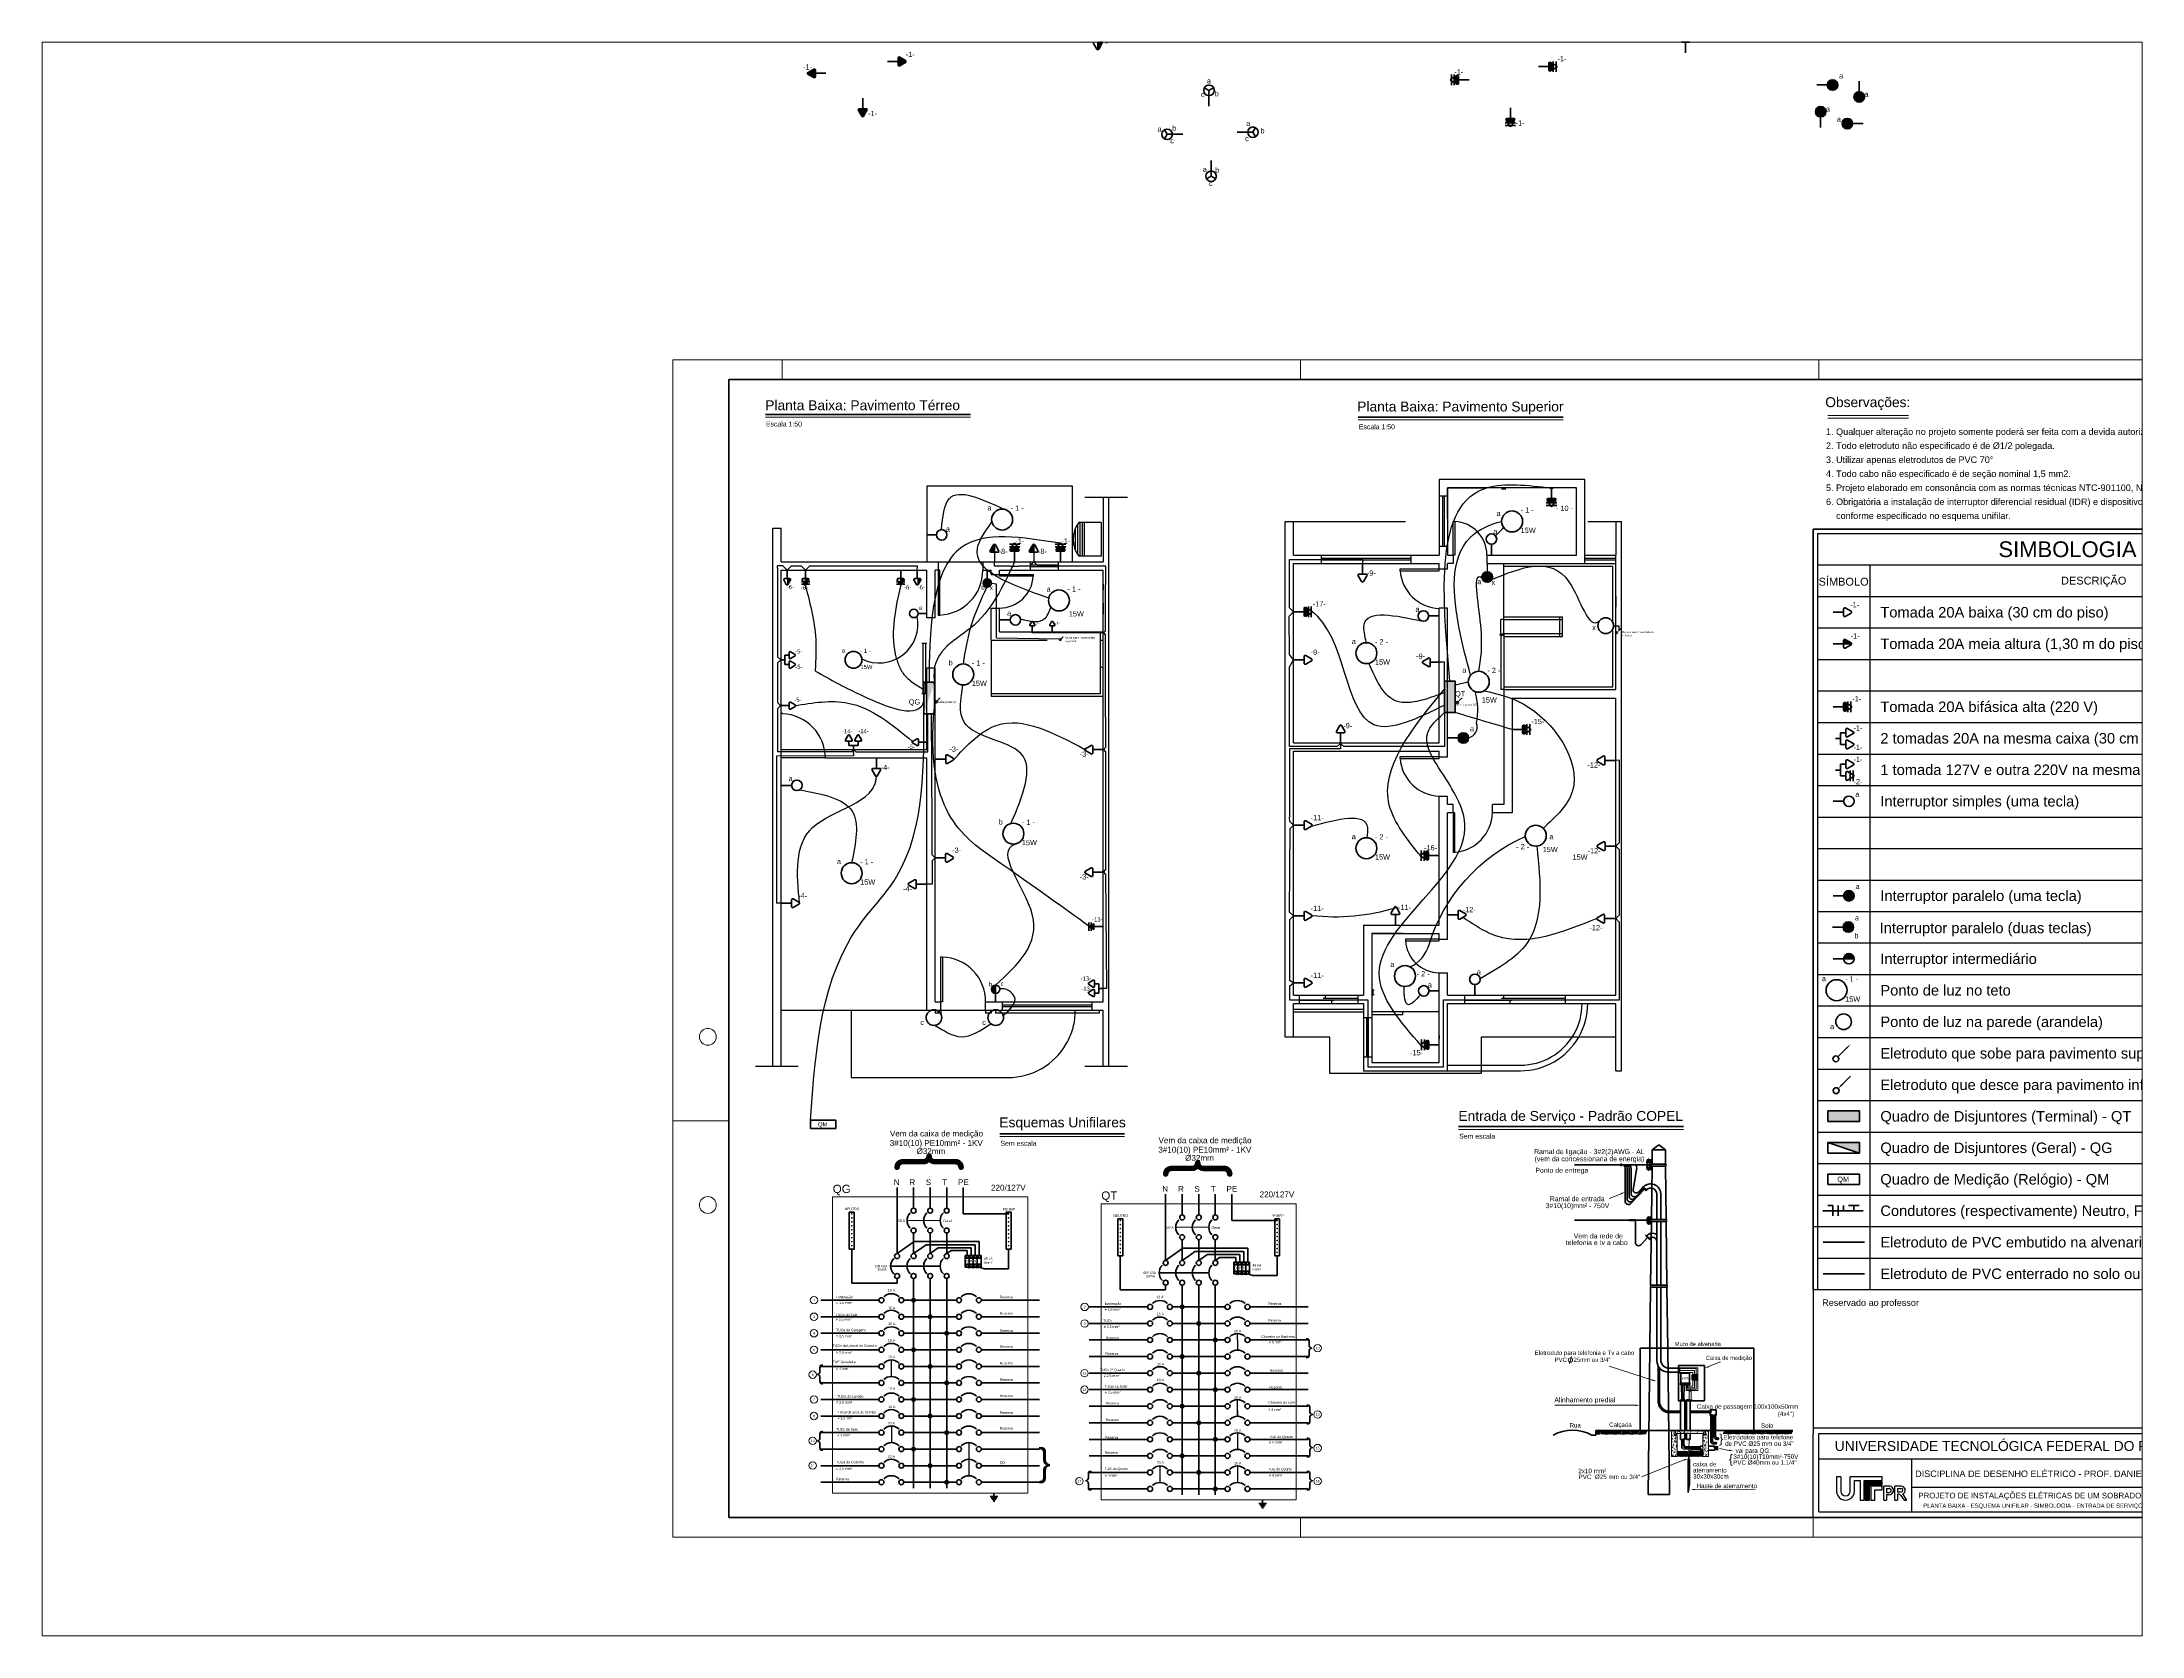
# Paper-space layout 'Layout1' of a CAD drawing. Header units: millimetres. Extents: x 26 to 231, y 20 to 176.
# The model-space entities are those that its viewports show. They can reach past a viewport. Long polylines and large blocks are cut down to what shows.
import ezdxf
from ezdxf.enums import TextEntityAlignment as Align

# ---------------------------------------------------------------- set-up
doc = ezdxf.new("R2010")
doc.units = ezdxf.units.MM
doc.header["$LTSCALE"] = 200
for name, pattern in [('ACAD_ISO02W100', [15, 12, -3]), ('ACAD_ISO04W100', [30, 24, -3, 0, -3]), ('DASHED', [0.75, 0.5, -0.25])]:
    doc.linetypes.add(name, pattern=pattern)
for name, color, linetype, lineweight in [('arquitetonico', 7, 'Continuous', 9), ('Barramento', 6, 'Continuous', 100), ('Eletrodutos', 4, 'Continuous', 60), ('Hachura', 9, 'Continuous', 20), ('simbologia', 2, 'Continuous', 40), ('Textos', 9, 'Continuous', 9)]:
    doc.layers.add(name, color=color, linetype=linetype, lineweight=lineweight)
doc.layers.add('Texto', color=9, linetype='Continuous')
doc.styles.add('chaves', font='GENISO.ttf')
doc.styles.add('style1', font='arial.ttf')

# ---------------------------------------------------------------- blocks, each defined once
blk = doc.blocks.new('_Dot')
at = {"color": 0, "linetype": 'ByBlock', "lineweight": -2}
blk.add_line((-0.5, 0), (-1, 0), dxfattribs=at)
at = {"color": 0, "linetype": 'ByBlock', "const_width": 0.5}
blk.add_lwpolyline([(-0.25, 0, 1), (0.25, 0, 1)], format="xyb", close=True, dxfattribs=at)

msp = doc.modelspace()

# ---------------------------------------------------------------- hatches: boundary and pattern name
at = {"layer": 'arquitetonico', "lineweight": -3}
h = msp.add_hatch(color=2, dxfattribs=at)
h.set_gradient(color1=(255, 255, 0), color2=(255, 255, 15), one_color=1, tint=0.53)
h.paths.add_polyline_path([(139444, 9201), (139144, 9201), (139144, 8870), (139219, 8870), (139219, 9137), (139444, 9137)])
at = {"layer": 'Hachura'}
h = msp.add_hatch(color=256, dxfattribs=at)
h.dxf.hatch_style = 1
h.paths.add_polyline_path([(136005, 10831), (136029, 10831), (136029, 10827), (136005, 10827)])
h = msp.add_hatch(color=256, dxfattribs=at)
h.dxf.hatch_style = 1
h.paths.add_polyline_path([(136005, 10820), (136029, 10820), (136029, 10816), (136005, 10816)])
h = msp.add_hatch(color=256, dxfattribs=at)
h.dxf.hatch_style = 1
h.paths.add_polyline_path([(136043, 10653), (136068, 10653), (136068, 10649), (136043, 10649)])
h = msp.add_hatch(color=256, dxfattribs=at)
h.dxf.hatch_style = 1
h.paths.add_polyline_path([(136043, 10642), (136068, 10642), (136068, 10638), (136043, 10638)])
at = {"layer": 'simbologia'}
h = msp.add_hatch(dxfattribs=at)
h.set_pattern_fill('ANSI31', color=256, scale=10)
h.set_pattern_definition([(45, (58932.0277, 36455.5751), (-0.883883476, 0.883883476), [])])
h.paths.add_polyline_path([(133527, 34519, 0.57735), (133497, 34502), (133497, 34384, 0.57735), (133527, 34366), (133574, 34393), (133574, 34492)], flags=16)
h.paths.add_polyline_path([(133527, 34519, 0.57735), (133497, 34502), (133497, 34384, 0.57735), (133527, 34366), (133625, 34423), (133625, 34462)], flags=17)
h.paths.add_polyline_path([(133630, 34425, 0.57735), (133630, 34460), (133527, 34519, 0.57735), (133497, 34502), (133497, 34384, 0.57735), (133527, 34366)])
h = msp.add_hatch(dxfattribs=at)
h.set_pattern_fill('ANSI31', color=256, scale=10, angle=-180)
h.set_pattern_definition([(225, (206452.7121, 32193.3955), (0.883883476, -0.883883476), [])])
h.paths.add_polyline_path([(131857, 34130, 0.57735), (131887, 34147), (131887, 34265, 0.57735), (131857, 34283), (131810, 34256), (131810, 34157)], flags=16)
h.paths.add_polyline_path([(131857, 34130, 0.57735), (131887, 34147), (131887, 34265, 0.57735), (131857, 34283), (131759, 34226), (131759, 34187)], flags=17)
h.paths.add_polyline_path([(131755, 34224, 0.57735), (131755, 34189), (131857, 34130, 0.57735), (131887, 34147), (131887, 34265, 0.57735), (131857, 34283)])
for points in [[(138653, 34115, 1), (138466, 34115, 1)], [(138347, 33732, 1), (138347, 33545, 1)], [(139036, 33809, 1), (139036, 33996, 1)], [(138730, 33426, 1), (138917, 33426, 1)], [(123475, 25160, 1), (123475, 25310, 1)], [(132304, 25339, 1), (132491, 25339, 1)], [(122534, 23461), (122346, 23461), (122346, 22899)], [(131636, 22921), (131823, 22921), (131823, 23483), (131636, 23483)], [(132066, 22467, 1), (131879, 22467, 1)], [(138945, 19652, 1), (138757, 19652, 1)], [(138935, 19094, 1), (138747, 19094, 1)], [(138945, 18529, 1), (138757, 18529)], [(123625, 18059, 1), (123625, 17909)], [(138476, 15813), (138476, 15625), (139038, 15625), (139038, 15813)], [(139038, 15063), (139038, 15251), (138476, 15251)], [(135176, 14468), (135166, 14458), (135235, 14389), (135245, 14399)], [(135244, 13588), (135232, 13600), (135222, 13592), (135294, 13519), (135304, 13528), (135294, 13538)]]:
    msp.add_hatch(color=256, dxfattribs=at).paths.add_polyline_path(points)
h = msp.add_hatch(dxfattribs=at)
h.set_pattern_fill('ANSI31', color=256, scale=10, angle=-90)
h.set_pattern_definition([(315, (134823.4598, 108084.8275), (0.883883476, 0.883883476), [])])
h.paths.add_polyline_path([(132887, 33490, 0.57735), (132869, 33520), (132751, 33520, 0.57735), (132734, 33490), (132761, 33442), (132860, 33442)], flags=16)
h.paths.add_polyline_path([(132887, 33490, 0.57735), (132869, 33520), (132751, 33520, 0.57735), (132734, 33490), (132791, 33391), (132830, 33391)], flags=17)
h.paths.add_polyline_path([(132793, 33387, 0.57735), (132828, 33387), (132887, 33490, 0.57735), (132869, 33520), (132751, 33520, 0.57735), (132734, 33490)])
h = msp.add_hatch(dxfattribs=at)
h.set_pattern_fill('ANSI31', color=256, scale=10, angle=270)
h.set_pattern_definition([(315, (135556.4734, 101306.0071), (0.883883476, 0.883883476), [])])
h.paths.add_polyline_path([(133620, 26711, 0.57735), (133602, 26741), (133484, 26741, 0.57735), (133467, 26711), (133494, 26664), (133593, 26664)], flags=16)
h.paths.add_polyline_path([(133620, 26711, 0.57735), (133602, 26741), (133484, 26741, 0.57735), (133467, 26711), (133524, 26613), (133563, 26613)], flags=17)
h.paths.add_polyline_path([(133561, 26609), (133620, 26711, 0.57735), (133602, 26741), (133484, 26741, 0.57735), (133467, 26711), (133526, 26609, 0.57735)])
h = msp.add_hatch(dxfattribs=at)
h.set_pattern_fill('ANSI31', color=256, scale=10, angle=90)
h.set_pattern_definition([(135, (121950.6251, -48767.948), (-0.883883476, -0.883883476), [])])
h.paths.add_polyline_path([(123887, 25827, 0.57735), (123905, 25797), (124023, 25797, 0.57735), (124040, 25827), (124013, 25875), (123915, 25875)], flags=16)
h.paths.add_polyline_path([(123887, 25827, 0.57735), (123905, 25797), (124023, 25797, 0.57735), (124040, 25827), (123983, 25925), (123944, 25925)], flags=17)
h.paths.add_polyline_path([(123981, 25930, 0.57735), (123946, 25930), (123887, 25827, 0.57735), (123905, 25797), (124023, 25797, 0.57735), (124040, 25827)])
h = msp.add_hatch(dxfattribs=at)
h.set_pattern_fill('ANSI31', color=256, scale=10, angle=90)
h.set_pattern_definition([(135, (122770.6251, -48767.948), (-0.883883476, -0.883883476), [])])
h.paths.add_polyline_path([(124707, 25827, 0.57735), (124725, 25797), (124843, 25797, 0.57735), (124860, 25827), (124833, 25875), (124735, 25875)], flags=16)
h.paths.add_polyline_path([(124707, 25827, 0.57735), (124725, 25797), (124843, 25797, 0.57735), (124860, 25827), (124803, 25925), (124764, 25925)], flags=17)
h.paths.add_polyline_path([(124801, 25930, 0.57735), (124766, 25930), (124707, 25827, 0.57735), (124725, 25797), (124843, 25797, 0.57735), (124860, 25827)])
h = msp.add_hatch(color=256, dxfattribs=at)
h.dxf.hatch_style = 1
h.paths.add_polyline_path([(119965, 25286, 0.57735), (119951, 25310), (119904, 25310), (119904, 25196, 0.267949), (119918, 25204)])
h = msp.add_hatch(color=256, dxfattribs=at)
h.dxf.hatch_style = 1
h.paths.add_polyline_path([(120294, 25286, 0.57735), (120280, 25310), (120233, 25310), (120233, 25196, 0.267949), (120247, 25204)])
h = msp.add_hatch(color=256, dxfattribs=at)
h.dxf.hatch_style = 1
h.paths.add_polyline_path([(121993, 25286, 0.57735), (121979, 25310), (121932, 25310), (121932, 25196, 0.267949), (121946, 25204)])
h = msp.add_hatch(color=256, dxfattribs=at)
h.dxf.hatch_style = 1
h.paths.add_polyline_path([(122288, 25286, 0.57735), (122274, 25310), (122227, 25310), (122227, 25196, 0.267949), (122241, 25204)])
h = msp.add_hatch(dxfattribs=at)
h.set_pattern_fill('ANSI31', color=256, scale=10)
h.set_pattern_definition([(45, (54563.5254, 26730.6105), (-0.883883476, 0.883883476), [])])
h.paths.add_polyline_path([(129159, 24794, 0.57735), (129129, 24777), (129129, 24659, 0.57735), (129159, 24641), (129206, 24668), (129206, 24767)], flags=16)
h.paths.add_polyline_path([(129159, 24794, 0.57735), (129129, 24777), (129129, 24659, 0.57735), (129159, 24641), (129257, 24698), (129257, 24737)], flags=17)
h.paths.add_polyline_path([(129261, 24700, 0.57735), (129261, 24735), (129159, 24794, 0.57735), (129129, 24777), (129129, 24659, 0.57735), (129159, 24641)])
h = msp.add_hatch(dxfattribs=at)
h.set_pattern_fill('ANSI31', color=256, scale=10)
h.set_pattern_definition([(45, (64192.1583, 25036.961), (-0.883883476, 0.883883476), [])])
h.paths.add_polyline_path([(138787, 23100, 0.57735), (138757, 23083), (138757, 22965, 0.57735), (138787, 22948), (138835, 22975), (138835, 23073)], flags=16)
h.paths.add_polyline_path([(138787, 23100, 0.57735), (138757, 23083), (138757, 22965, 0.57735), (138787, 22948), (138886, 23004), (138886, 23044)], flags=17)
h.paths.add_polyline_path([(138890, 23041), (138787, 23100, 0.57735), (138757, 23083), (138757, 22965, 0.57735), (138787, 22948), (138890, 23007, 0.57735)])
h = msp.add_hatch(dxfattribs=at)
h.set_pattern_fill('ANSI31', color=256, scale=10)
h.set_pattern_definition([(45, (58463.5254, 24631.3654), (-0.883883476, 0.883883476), [])])
h.paths.add_polyline_path([(133059, 22695, 0.57735), (133029, 22677), (133029, 22559, 0.57735), (133059, 22542), (133106, 22569), (133106, 22667)], flags=16)
h.paths.add_polyline_path([(133059, 22695, 0.57735), (133029, 22677), (133029, 22559, 0.57735), (133059, 22542), (133157, 22599), (133157, 22638)], flags=17)
h.paths.add_polyline_path([(133161, 22601, 0.57735), (133161, 22636), (133059, 22695, 0.57735), (133029, 22677), (133029, 22559, 0.57735), (133059, 22542)])
h = msp.add_hatch(dxfattribs=at)
h.set_pattern_fill('ANSI31', color=256, scale=10, angle=-180)
h.set_pattern_definition([(225, (205914.4918, 18355.5117), (0.883883476, -0.883883476), [])])
h.paths.add_polyline_path([(131319, 20292, 0.57735), (131349, 20310), (131349, 20428, 0.57735), (131319, 20445), (131272, 20418), (131272, 20319)], flags=16)
h.paths.add_polyline_path([(131319, 20292, 0.57735), (131349, 20310), (131349, 20428, 0.57735), (131319, 20445), (131221, 20388), (131221, 20349)], flags=17)
h.paths.add_polyline_path([(131217, 20386, 0.57735), (131217, 20351), (131319, 20292, 0.57735), (131349, 20310), (131349, 20428, 0.57735), (131319, 20445)])
h = msp.add_hatch(color=256, dxfattribs=at)
h.dxf.hatch_style = 1
h.paths.add_polyline_path([(125330, 19062), (125368, 19041, 0.57735), (125392, 19054), (125392, 19149, 0.57735), (125368, 19163), (125330, 19141)])
h.paths.add_polyline_path([(125290, 19086), (125330, 19062), (125330, 19141), (125290, 19117)])
h.paths.add_polyline_path([(125286, 19088), (125290, 19086), (125290, 19117), (125286, 19116, 0.57735)])
h = msp.add_hatch(dxfattribs=at)
h.set_pattern_fill('ANSI31', color=256, scale=10, angle=180)
h.set_pattern_definition([(225, (205919.4616, 14978.8998), (0.883883476, -0.883883476), [])])
h.paths.add_polyline_path([(131324, 16916, 0.57735), (131354, 16933), (131354, 17051, 0.57735), (131324, 17068), (131277, 17041), (131277, 16943)], flags=16)
h.paths.add_polyline_path([(131324, 16916, 0.57735), (131354, 16933), (131354, 17051, 0.57735), (131324, 17068), (131226, 17012), (131226, 16972)], flags=17)
h.paths.add_polyline_path([(131222, 16975), (131324, 16916, 0.57735), (131354, 16933), (131354, 17051, 0.57735), (131324, 17068), (131222, 17009, 0.57735)])

# ---------------------------------------------------------------- linework, layer by layer
at = {"lineweight": 30, "ltscale": 0.35}
for p, q in [((134141, 27080), (131541, 27080)), ((131541, 27080), (131541, 25730)), ((134141, 25730), (134141, 27080)), ((133991, 26930), (131691, 26930)), ((131691, 26930), (131691, 25730)), ((133991, 25730), (133991, 26930)), ((132691, 24580), (132691, 25580)), ((132691, 24580), (133741, 24580)), ((130191, 19130), (130191, 17880)), ((130191, 19130), (131541, 19130)), ((130341, 18980), (130341, 16680)), ((130341, 18980), (131541, 18980)), ((130191, 17730), (130191, 16530)), ((130191, 16530), (131691, 16530)), ((130341, 16680), (131541, 16680))]:
    msp.add_line(p, q, dxfattribs=at)
at = {"linetype": 'ACAD_ISO02W100', "lineweight": 30, "ltscale": 0.35}
for p, q in [((124997, 26960), (122397, 26960)), ((122397, 26960), (122397, 25610)), ((124997, 25610), (124997, 26960)), ((128791, 26330), (130941, 26330)), ((134191, 26330), (134691, 26330)), ((121047, 17610), (121047, 16410)), ((129591, 17130), (128941, 17130)), ((129591, 16480), (129591, 17130)), ((134691, 17130), (132291, 17130)), ((132291, 17130), (132291, 16480)), ((121047, 16410), (123847, 16410)), ((132291, 16480), (129591, 16480))]:
    msp.add_line(p, q, dxfattribs=at)
at = {"linetype": 'ACAD_ISO04W100', "lineweight": 30, "ltscale": 0.35}
for p, q in [((125215, 26760), (125978, 26760)), ((119340, 16610), (120103, 16610)), ((125215, 16610), (125978, 16610))]:
    msp.add_line(p, q, dxfattribs=at)
at = {"lineweight": 30}
for p, q in [((125547, 26760), (125547, 25610)), ((125647, 16610), (125647, 26760)), ((131691, 26780), (131541, 26780)), ((131601, 26780), (131601, 25880)), ((131631, 26780), (131631, 25880)), ((131691, 26380), (131691, 26930)), ((131691, 26930), (132391, 26930)), ((125087, 26281), (125087, 25739)), ((125507, 26310), (125107, 26310)), ((125127, 26310), (125127, 25710)), ((125167, 26310), (125167, 25710)), ((125207, 26310), (125207, 25710)), ((125507, 26310), (125507, 25710)), ((128791, 17130), (128791, 26330)), ((128791, 26330), (128941, 26330)), ((128941, 25730), (128941, 26330)), ((128941, 25730), (128941, 26330)), ((134691, 26330), (134691, 25730)), ((134691, 26330), (134791, 26330)), ((134791, 16530), (134791, 26330)), ((119647, 16610), (119647, 26210)), ((119647, 26210), (119797, 26210)), ((119797, 25610), (119797, 26210)), ((125047, 26206), (125047, 25814)), ((131691, 25880), (131541, 25880)), ((119797, 25610), (125547, 25610)), ((122547, 25610), (122597, 25610)), ((122597, 25610), (122597, 25460)), ((123397, 25610), (123397, 25460)), ((124247, 25460), (124247, 25610)), ((124747, 25550), (124247, 25550)), ((124747, 25520), (124247, 25520)), ((124747, 25460), (124747, 25610)), ((125507, 25710), (125107, 25710)), ((128941, 25730), (131541, 25730)), ((128941, 25580), (131541, 25580)), ((128941, 22380), (128941, 25580)), ((129441, 25580), (129441, 25730)), ((131041, 25670), (129441, 25670)), ((131041, 25640), (129441, 25640)), ((131041, 25580), (131041, 25730)), ((131541, 25480), (131541, 25580)), ((131691, 25730), (131791, 25730)), ((131691, 25730), (131771, 25730)), ((131791, 25580), (131691, 25580)), ((131691, 25480), (131691, 25580)), ((131791, 25730), (131791, 25580)), ((132391, 25730), (132391, 25580)), ((132391, 25730), (133991, 25730)), ((132391, 25580), (134691, 25580)), ((132691, 25530), (134641, 25530)), ((134141, 25580), (134141, 25730)), ((134141, 25730), (134691, 25730)), ((134691, 25670), (134141, 25670)), ((134691, 25640), (134141, 25640)), ((134641, 24525), (134641, 25530)), ((134691, 25580), (134691, 25730)), ((134691, 23330), (134691, 25580)), ((119797, 22260), (119797, 25460)), ((119797, 25460), (122397, 25460)), ((122397, 24610), (122397, 25460)), ((122597, 25460), (122547, 25460)), ((122547, 24610), (122547, 25460)), ((123397, 25460), (123547, 25460)), ((123547, 25385), (123547, 25460)), ((123547, 25385), (123697, 25385)), ((123697, 25460), (125547, 25460)), ((123697, 25385), (123697, 25460)), ((125547, 17760), (125547, 25460)), ((131691, 25480), (131541, 25480)), ((123547, 24210), (123547, 24785)), ((123547, 24785), (123697, 24785)), ((123697, 24360), (123697, 24785)), ((125547, 24873), (125547, 24678)), ((131541, 22380), (131541, 24780)), ((131691, 24780), (131541, 24780)), ((131691, 22130), (131691, 24780)), ((134691, 24992), (134691, 24798)), ((122547, 24610), (122397, 24610)), ((123697, 24360), (125547, 24360)), ((132641, 24330), (132641, 24580)), ((132691, 24580), (132641, 24580)), ((132691, 24630), (133741, 24630)), ((132691, 24330), (132691, 24580)), ((133691, 24280), (133691, 24630)), ((133741, 24280), (133741, 24630)), ((134641, 23380), (134641, 24415)), ((122307, 24160), (122397, 24160)), ((122332, 24160), (122372, 24160)), ((122332, 23260), (122332, 24160)), ((122372, 24160), (122372, 23260)), ((123547, 24210), (124547, 24210)), ((123547, 24210), (123547, 23210)), ((125497, 23260), (125497, 24210)), ((125497, 24210), (125547, 24210)), ((125547, 23210), (125547, 24210)), ((132641, 24330), (132641, 23330)), ((132691, 24330), (133741, 24330)), ((132691, 24330), (132691, 23330)), ((132691, 24280), (133741, 24280)), ((134691, 23330), (134691, 24330)), ((122397, 22260), (122397, 23710)), ((122547, 23710), (122397, 23710)), ((122547, 17760), (122547, 23710)), ((125547, 23710), (125497, 23735)), ((122307, 23260), (122397, 23260)), ((122372, 23260), (122332, 23260)), ((123547, 23260), (125497, 23260)), ((132691, 23330), (132641, 23330)), ((132691, 23380), (134641, 23380)), ((132691, 23330), (134691, 23330)), ((132691, 23330), (132691, 21280)), ((123547, 23210), (125547, 23210)), ((132841, 23180), (134691, 23180)), ((132841, 23180), (132841, 21130)), ((134691, 17880), (134691, 23180)), ((119797, 16610), (119797, 22110)), ((120582, 22260), (122397, 22260)), ((120597, 22110), (122397, 22110)), ((122397, 17610), (122397, 22110)), ((128941, 22380), (131541, 22380)), ((128941, 17880), (128941, 22230)), ((128941, 22230), (131541, 22230)), ((131541, 22130), (131541, 22230)), ((131541, 22130), (131691, 22130)), ((131541, 19130), (131541, 21430)), ((131541, 21430), (131691, 21430)), ((131691, 21280), (131691, 21430)), ((131791, 21280), (131691, 21280)), ((131791, 21130), (131691, 21130)), ((131691, 18880), (131691, 21130)), ((131791, 21130), (131791, 21280)), ((132691, 21280), (132491, 21280)), ((132491, 21130), (132491, 21280)), ((132841, 21130), (132491, 21130)), ((130891, 18980), (130341, 18980)), ((130341, 18980), (130341, 18280)), ((131541, 18880), (131541, 18980)), ((131541, 18880), (131691, 18880)), ((131541, 16680), (131541, 18280)), ((131541, 18280), (131691, 18280)), ((131691, 17880), (131691, 18280)), ((122547, 17760), (122647, 17760)), ((122647, 17610), (122647, 17760)), ((123447, 17610), (123447, 17760)), ((123447, 17760), (125547, 17760)), ((123747, 17610), (123747, 17760)), ((125347, 17700), (123747, 17700)), ((125347, 17670), (123747, 17670)), ((125347, 17610), (125347, 17760)), ((128941, 17880), (130191, 17880)), ((128941, 17730), (130191, 17730)), ((128941, 17730), (130191, 17730)), ((128941, 17130), (128941, 17730)), ((128941, 17630), (130191, 17630)), ((129041, 17880), (129041, 17730)), ((129041, 17790), (129661, 17790)), ((130091, 17820), (129471, 17820)), ((129511, 17820), (129511, 17865)), ((129621, 17790), (129621, 17745)), ((130091, 17880), (130091, 17730)), ((131691, 17880), (134691, 17880)), ((131691, 16530), (131691, 17730)), ((131691, 17730), (134691, 17730)), ((131991, 17880), (131991, 17730)), ((131991, 17790), (132841, 17790)), ((133791, 17820), (132651, 17820)), ((132691, 17820), (132691, 17865)), ((132801, 17790), (132801, 17745)), ((133791, 17880), (133791, 17730)), ((134691, 16530), (134691, 17730)), ((119797, 17610), (125547, 17610)), ((119797, 17610), (121047, 17610)), ((122547, 17610), (122547, 17560)), ((122647, 17560), (122547, 17560)), ((122647, 17610), (122647, 17560)), ((123447, 17610), (123447, 17560)), ((123547, 17560), (123447, 17560)), ((123547, 17610), (123547, 17560)), ((123622, 17610), (123622, 17560)), ((125472, 17560), (123622, 17560)), ((125472, 17610), (125472, 17560)), ((125547, 16610), (125547, 17610)), ((128941, 17580), (130191, 17580)), ((130191, 17480), (130341, 17480)), ((130251, 16780), (130251, 17480)), ((130281, 16780), (130281, 17480)), ((131541, 17580), (130341, 17580)), ((130891, 17530), (130341, 17530)), ((130891, 17530), (130891, 17580)), ((128941, 17130), (128791, 17130)), ((130191, 16780), (130341, 16780)), ((131691, 16630), (132991, 16630)), ((131691, 16530), (132991, 16530)), ((134691, 16530), (134791, 16530))]:
    msp.add_line(p, q, dxfattribs=at)
at = {"color": 0, "lineweight": 30}
for p, q in [((132653, 26914), (132730, 26914)), ((133570, 26930), (133512, 26930)), ((133512, 26930), (133512, 26916)), ((133570, 26916), (133512, 26916)), ((133570, 26930), (133570, 26916)), ((130357, 17968), (130357, 17891)), ((131541, 17159), (131541, 17101))]:
    msp.add_line(p, q, dxfattribs=at)
at = {"linetype": 'ACAD_ISO02W100', "lineweight": 30, "ltscale": 0.3}
msp.add_line((125497, 24210), (125497, 24360), dxfattribs=at)
at = {"lineweight": 30}
for points in [[(131791, 25730), (131791, 26330), (131821, 26330), (131821, 25730)], [(122597, 25460), (122597, 24660), (122627, 24660), (122627, 25460)], [(123697, 25385), (124297, 25385), (124297, 25355), (123697, 25355)], [(131541, 25480), (130841, 25480), (130841, 25450), (131541, 25450)], [(131541, 22130), (130841, 22130), (130841, 22100), (131541, 22100)], [(131791, 21130), (131791, 20430), (131821, 20430), (131821, 21130)], [(131541, 18880), (130941, 18880), (130941, 18850), (131541, 18850)], [(122647, 17760), (122647, 18560), (122677, 18560), (122677, 17760)]]:
    msp.add_lwpolyline(points, close=True, dxfattribs=at)
at = {"color": 0, "lineweight": 30}
for points in [[(125547, 25208), (125547, 25112)], [(130380, 17968), (130357, 17968), (130357, 17978), (130341, 17978), (130341, 17882), (130357, 17882), (130357, 17891), (130380, 17891)]]:
    msp.add_lwpolyline(points, dxfattribs=at)
at = {"lineweight": 30}
msp.add_lwpolyline([(119797, 22110), (119797, 22910), (119827, 22910), (119827, 22909)], dxfattribs=at)
for centre, radius, start, end in [((125507, 26010), 500, 143.1301, 216.8699), ((131791, 25730), 600, 0, 87.134), ((122597, 25460), 800, 272.1491, 0), ((123697, 25385), 600, 270, 357.134), ((131567, 25506), 727, 184.4877, 268.0212), ((119789, 22100), 800, 0, 87.8509), ((131567, 22156), 727, 184.4877, 268.0212), ((131765, 21155), 727, 274.4877, 358.0212), ((131541, 18880), 600, 182.866, 270), ((122647, 17760), 800, 0, 87.8509)]:
    msp.add_arc(centre, radius, start, end, dxfattribs=at)
at = {"lineweight": 30, "ltscale": 0.35}
for radius, start, end in [(1100, 330, 0), (1200, 330, 0), (1100, 270, 330), (1200, 270, 330)]:
    msp.add_arc((132991, 17730), radius, start, end, dxfattribs=at)
at = {"linetype": 'ACAD_ISO02W100', "lineweight": 30, "ltscale": 0.35}
for start, end in [(330, 0), (270, 330)]:
    msp.add_arc((123847, 17610), 1200, start, end, dxfattribs=at)
at = {"layer": 'arquitetonico'}
for p, q in [((147564, 29211), (117864, 29211)), ((117864, 29211), (117864, 8211)), ((119814, 28861), (119814, 29211)), ((129064, 28861), (129064, 29211)), ((138314, 28861), (138314, 29211)), ((119516, 28190), (123174, 28190)), ((130097, 28140), (133755, 28140)), ((139918, 28222), (138473, 28222)), ((139918, 28172), (138473, 28172)), ((131887, 15485), (135901, 15485)), ((123700, 15358), (125927, 15358)), ((123047, 14441), (123047, 14447)), ((127840, 14321), (127840, 14327)), ((134785, 14337), (134572, 14253)), ((122046, 13858), (122637, 13858)), ((122152, 13858), (122313, 13858)), ((122432, 13858), (122554, 13858)), ((126839, 13738), (127430, 13738)), ((126945, 13738), (127106, 13738)), ((127225, 13738), (127347, 13738)), ((135347, 11014), (134575, 11259)), ((136349, 11254), (136561, 11337)), ((123370, 10962), (124410, 10962)), ((128163, 10842), (129204, 10842)), ((135040, 10563), (133604, 10563)), ((135735, 10111), (135684, 10111)), ((135684, 10111), (135684, 9651)), ((135735, 10111), (135735, 10035)), ((135735, 10035), (135786, 10035)), ((135862, 10111), (135760, 10111)), ((135760, 10111), (135760, 10060)), ((135760, 10111), (136269, 10111)), ((135760, 10060), (136269, 10060)), ((135786, 10035), (135786, 9651)), ((136168, 10111), (136269, 10111)), ((136295, 10035), (136244, 10035)), ((136244, 10035), (136244, 9651)), ((136269, 10111), (136269, 10060)), ((136295, 10111), (136295, 10035)), ((136295, 10111), (136346, 10111)), ((136346, 10111), (136346, 9777)), ((136346, 9752), (136346, 9651)), ((136715, 9759), (136544, 9794)), ((122752, 9486), (122393, 9486)), ((135786, 9651), (135684, 9651)), ((136346, 9651), (136244, 9651)), ((127545, 9366), (127186, 9366)), ((136104, 9060), (137177, 9058)), ((129064, 8211), (129064, 8561)), ((138214, 8211), (138214, 8561)), ((117864, 8211), (147564, 8211))]:
    msp.add_line(p, q, dxfattribs=at)
at = {"layer": 'arquitetonico', "lineweight": 30}
for p, q in [((119790, 22260), (122390, 22260)), ((120597, 22110), (119797, 22110))]:
    msp.add_line(p, q, dxfattribs=at)
at = {"layer": 'arquitetonico', "ltscale": 0.1}
msp.add_line((118864, 15636), (117864, 15636), dxfattribs=at)
at = {"layer": 'arquitetonico', "linetype": 'DASHED'}
for p, q in [((122637, 13858), (122046, 13858)), ((127430, 13738), (126839, 13738))]:
    msp.add_line(p, q, dxfattribs=at)
at = {"layer": 'arquitetonico', "lineweight": -3}
for p, q in [((138214, 13752), (147214, 13752)), ((138314, 8661), (138314, 10061)), ((138314, 10061), (147114, 10061)), ((138314, 9608), (147114, 9608)), ((139975, 8661), (139975, 9608)), ((138631, 9286), (138631, 9029)), ((138707, 9286), (138631, 9286)), ((138707, 9286), (138707, 9031)), ((139444, 9286), (138875, 9286)), ((138875, 9031), (138875, 9286)), ((138951, 9219), (139050, 9219)), ((138951, 9031), (138951, 9219)), ((139050, 9219), (139050, 8870)), ((139124, 8870), (139124, 9219)), ((139124, 9219), (139444, 9219)), ((139144, 9201), (139144, 8870)), ((139444, 9201), (139144, 9201)), ((139219, 8870), (139219, 9137)), ((139219, 9137), (139444, 9137)), ((139444, 9122), (139244, 9122)), ((139244, 9122), (139244, 8870)), ((139313, 8870), (139313, 9056)), ((139313, 9056), (139444, 9056)), ((139444, 9219), (139444, 9286)), ((139444, 9137), (139444, 9201)), ((139444, 9056), (139444, 9122)), ((139476, 8870), (139476, 9122)), ((139572, 9122), (139476, 9122)), ((139520, 9080), (139520, 9010)), ((139520, 9080), (139571, 9080)), ((139520, 9010), (139571, 9010)), ((139783, 9122), (139670, 9122)), ((139670, 8870), (139670, 9122)), ((139717, 9081), (139717, 9017)), ((139717, 9081), (139783, 9081)), ((139717, 9017), (139783, 9017)), ((139975, 9104), (147114, 9104)), ((138314, 8661), (147114, 8661)), ((139050, 8870), (139124, 8870)), ((139144, 8870), (139219, 8870)), ((139244, 8870), (139313, 8870)), ((139476, 8870), (139520, 8870)), ((139571, 8968), (139520, 8968)), ((139520, 8968), (139520, 8870)), ((139670, 8870), (139717, 8870)), ((139743, 8975), (139717, 8975)), ((139717, 8975), (139717, 8870)), ((139778, 8955), (139836, 8870)), ((139881, 8884), (139813, 8983)), ((139836, 8870), (139881, 8870)), ((139881, 8870), (139881, 8884))]:
    msp.add_line(p, q, dxfattribs=at)
at = {"layer": 'arquitetonico', "lineweight": 5, "ltscale": 50}
msp.add_line((135914, 9588), (135152, 9285), dxfattribs=at)
at = {"layer": 'arquitetonico', "const_width": 44.3}
for points in [[(122139, 12438, 1), (122183, 12438, 1)], [(122434, 12143, 1), (122479, 12143, 1)], [(126932, 12318, 1), (126977, 12318, 1)], [(127227, 12023, 1), (127272, 12023, 1)], [(122730, 11848, 1), (122774, 11848, 1)], [(127523, 11728, 1), (127567, 11728, 1)], [(122139, 11553, 1), (122183, 11553, 1)], [(122434, 11257, 1), (122479, 11257, 1)], [(126932, 11432, 1), (126977, 11432, 1)], [(122730, 10962, 1), (122774, 10962, 1)], [(127227, 11137, 1), (127272, 11137, 1)], [(127523, 10842, 1), (127567, 10842, 1)], [(122139, 10667, 1), (122183, 10667, 1)], [(126932, 10547, 1), (126977, 10547, 1)], [(122434, 10372, 1), (122479, 10372, 1)], [(122730, 10076, 1), (122774, 10076, 1)], [(127227, 10251, 1), (127272, 10251, 1)], [(122139, 9781, 1), (122183, 9781, 1)], [(127523, 9956, 1), (127567, 9956, 1)], [(122434, 9486, 1), (122479, 9486, 1)], [(126932, 9661, 1), (126977, 9661, 1)], [(127227, 9366, 1), (127272, 9366, 1)], [(122730, 9191, 1), (122774, 9191, 1)], [(127523, 9071, 1), (127567, 9071, 1)]]:
    msp.add_lwpolyline(points, format="xyb", close=True, dxfattribs=at)
at = {"layer": 'arquitetonico', "ltscale": 0.1}
for centre in [(118489, 17136), (118489, 14136)]:
    msp.add_circle(centre, 150, dxfattribs=at)
at = {"layer": 'arquitetonico', "lineweight": -3}
for centre, radius, start, end in [((138791, 9031), 160, 179.2417, 0), ((138791, 9031), 83.9, 180, 0), ((139571, 9045), 77.1, 270, 90.7895), ((139571, 9045), 35, 270, 90), ((139783, 9049), 72.9, 154.1035, 154.6042), ((139783, 9049), 72.9, 205.3958, 205.8965), ((139783, 9049), 72.9, 294.2136, 90), ((139783, 9049), 31.8, 270, 90), ((139743, 8935), 40.4, 29.8607, 90)]:
    msp.add_arc(centre, radius, start, end, dxfattribs=at)
at = {"layer": 'arquitetonico'}
for points in [[(134790, 14325), (134779, 14349), (134857, 14367)], [(136344, 11266), (136354, 11242), (136276, 11224)], [(135344, 11001), (135351, 11026), (135422, 10990)], [(135040, 10550), (135040, 10576), (135118, 10563)], [(136714, 9746), (136715, 9772), (136793, 9756)], [(135918, 9576), (135909, 9600), (135987, 9616)], [(136105, 9073), (136104, 9047), (136026, 9063)]]:
    msp.add_solid(points, dxfattribs=at)
at = {"layer": 'Barramento'}
for p, q in [((122161, 12826), (122161, 9310)), ((122457, 12826), (122457, 9310)), ((122752, 12826), (122752, 9310)), ((121986, 12438), (122927, 12438)), ((126954, 12705), (126954, 9190)), ((127250, 12705), (127250, 9190)), ((127545, 12705), (127545, 9190)), ((121986, 12143), (122927, 12143)), ((126779, 12318), (127720, 12318)), ((126779, 12023), (127720, 12023)), ((121986, 11848), (122927, 11848)), ((126779, 11728), (127720, 11728)), ((121986, 11553), (122927, 11553)), ((121986, 11257), (122927, 11257)), ((126779, 11432), (127720, 11432)), ((121986, 10962), (122927, 10962)), ((126779, 11137), (127720, 11137)), ((121986, 10667), (122927, 10667)), ((126779, 10842), (127720, 10842)), ((126779, 10547), (127720, 10547)), ((121986, 10372), (122927, 10372)), ((126779, 10251), (127720, 10251)), ((121986, 10076), (122927, 10076)), ((121986, 9781), (122927, 9781)), ((126779, 9956), (127720, 9956)), ((121986, 9486), (122927, 9486)), ((126779, 9661), (127720, 9661)), ((121986, 9191), (122927, 9191)), ((122161, 9310), (122161, 9086)), ((122457, 9310), (122457, 9086)), ((122752, 9310), (122752, 9086)), ((126779, 9366), (127720, 9366)), ((126779, 9071), (127720, 9071)), ((126954, 9190), (126954, 8966)), ((127250, 9190), (127250, 8966)), ((127545, 9190), (127545, 8966))]:
    msp.add_line(p, q, dxfattribs=at)
at = {"layer": 'Eletrodutos'}
for p, q in [((147214, 28861), (118864, 28861)), ((118864, 28861), (118864, 8561)), ((119516, 28240), (123174, 28240)), ((130097, 28190), (133755, 28190)), ((138214, 26189), (147214, 26189)), ((138214, 26189), (138214, 12628)), ((123700, 15408), (125927, 15408)), ((131887, 15535), (135901, 15535)), ((139107, 14033), (138385, 14033)), ((139132, 13471), (138392, 13471)), ((118864, 8561), (147214, 8561))]:
    msp.add_line(p, q, dxfattribs=at)
at = {"layer": 'Eletrodutos', "lineweight": 30}
for p, q in [((119735, 25495), (119735, 25540)), ((119827, 25537), (119735, 25540)), ((119904, 25460), (119827, 25537)), ((119904, 25460), (119981, 25537)), ((119981, 25537), (120156, 25537)), ((120233, 25460), (120156, 25537)), ((120233, 25460), (120310, 25537)), ((120310, 25537), (121855, 25537)), ((121855, 25537), (122230, 25537)), ((122009, 25537), (122150, 25537)), ((122227, 25460), (122230, 25537)), ((123603, 25532), (123603, 25610)), ((123880, 25532), (123603, 25532)), ((123880, 25532), (124035, 25532)), ((124226, 25532), (124035, 25532)), ((124304, 25610), (124226, 25532)), ((124304, 25610), (124382, 25532)), ((125590, 25532), (124382, 25532)), ((125588, 24873), (125590, 25532)), ((128870, 25649), (130175, 25649)), ((128870, 24810), (128870, 25649)), ((130175, 25649), (130174, 25580)), ((123640, 25210), (123549, 25222)), ((123640, 24254), (123640, 25210)), ((125588, 24378), (125588, 24873)), ((128870, 24790), (128870, 24810)), ((128941, 24718), (128870, 24790)), ((124279, 24340), (124279, 24360)), ((124279, 24360), (124279, 24360)), ((124280, 24360), (124279, 24359)), ((124635, 24360), (124616, 24340)), ((124635, 24360), (124655, 24340)), ((125550, 24340), (125588, 24378)), ((128941, 24718), (128862, 24638)), ((128870, 23954), (128862, 24638)), ((134653, 24470), (134744, 24470)), ((134744, 24470), (134744, 24379)), ((123640, 24254), (124771, 24234)), ((124616, 24340), (124279, 24340)), ((125550, 24340), (124655, 24340)), ((125550, 24340), (125588, 24302)), ((125588, 22843), (125588, 24302)), ((128941, 23861), (128870, 23954)), ((128870, 23734), (128941, 23861)), ((128870, 22313), (128870, 23734)), ((131636, 23817), (131541, 23817)), ((131636, 23483), (131636, 23817)), ((122413, 22221), (122413, 22899)), ((122493, 20910), (122480, 22899)), ((131636, 22921), (131636, 22313)), ((119735, 22713), (119735, 22604)), ((125588, 22843), (125588, 22299)), ((121090, 22150), (119714, 22140)), ((119714, 22140), (119714, 19518)), ((121090, 22194), (121090, 22150)), ((125547, 22259), (125548, 22259)), ((125548, 22259), (125588, 22299)), ((125548, 22259), (125588, 22219)), ((125588, 22219), (125588, 20112)), ((129686, 22313), (128870, 22313)), ((129782, 22275), (128872, 22275)), ((128872, 22275), (128872, 21050)), ((129722, 22313), (129686, 22313)), ((129782, 22371), (129722, 22313)), ((129782, 22380), (129782, 22275)), ((129841, 22313), (129782, 22371)), ((131636, 22313), (129841, 22313)), ((122547, 22088), (122547, 22088)), ((134759, 22071), (134695, 22067)), ((134759, 20604), (134759, 22071)), ((128877, 20976), (128872, 21050)), ((122493, 20383), (122493, 20910)), ((128872, 19360), (128881, 20852)), ((128941, 20912), (128877, 20976)), ((128941, 20912), (128881, 20852)), ((122547, 20330), (122493, 20383)), ((122547, 20330), (122493, 20277)), ((122493, 20277), (122493, 19900)), ((134691, 20537), (134759, 20604)), ((134691, 20537), (134759, 20469)), ((134759, 19311), (134759, 20469)), ((122493, 19900), (122493, 19860)), ((125548, 20072), (125547, 20072)), ((125548, 20072), (125588, 20112)), ((125548, 20072), (125588, 20032)), ((125588, 20032), (125601, 18000)), ((119797, 19519), (119714, 19519)), ((122493, 19860), (122397, 19860)), ((128941, 19292), (128872, 19360)), ((128941, 19292), (128872, 19223)), ((128872, 19223), (128872, 18140)), ((134689, 19244), (134691, 19244)), ((134691, 19244), (134759, 19311)), ((134691, 19244), (134759, 19176)), ((134759, 17797), (134759, 19176)), ((128941, 18099), (128872, 18140)), ((128872, 18040), (128941, 18099)), ((128872, 18040), (128872, 17798)), ((128872, 17798), (130267, 17798)), ((130267, 17798), (130267, 16598)), ((131615, 16952), (131615, 17797)), ((131615, 17797), (134691, 17797)), ((134691, 17797), (134759, 17797)), ((131615, 16598), (131615, 16952)), ((130267, 16598), (131615, 16598))]:
    msp.add_line(p, q, dxfattribs=at)
at = {"layer": 'Eletrodutos', "lineweight": 30, "ltscale": 100}
for p, q in [((119735, 25495), (119735, 23915)), ((119790, 23860), (119735, 23915)), ((119790, 23860), (119735, 23805)), ((119735, 23805), (119735, 23098)), ((119789, 23044), (119734, 23098)), ((119789, 23044), (119734, 22989)), ((119735, 22990), (119735, 22713)), ((119735, 22604), (119735, 22221)), ((121051, 22221), (119735, 22221)), ((121090, 22260), (121051, 22221)), ((121090, 22194), (121090, 22260)), ((121090, 22260), (121129, 22221)), ((121129, 22221), (122413, 22221))]:
    msp.add_line(p, q, dxfattribs=at)
at = {"layer": 'Eletrodutos', "linetype": 'DASHED', "lineweight": 30}
msp.add_line((125601, 18000), (125547, 18000), dxfattribs=at)
at = {"layer": 'Eletrodutos', "linetype": 'DASHED'}
msp.add_line((139132, 12909), (138392, 12909), dxfattribs=at)
at = {"layer": 'Eletrodutos', "lineweight": -3}
for p, q in [((138214, 12628), (147214, 12628)), ((138214, 12628), (138214, 10061)), ((138214, 10161), (147214, 10161)), ((138214, 8561), (138214, 10061)), ((138364, 8561), (147214, 8561))]:
    msp.add_line(p, q, dxfattribs=at)
at = {"layer": 'Eletrodutos', "lineweight": 30}
for points in [[(121239, 23876, 0.625555), (122225, 24642, 3.386702)], [(132066, 22471, 0.463983), (132204, 22732, 0.133956), (132180, 23294, -0.5759)], [(131021, 18383, 0.222587), (131359, 18783, -0.215254), (133077, 20711, 2.493613)], [(129269, 19302, 0.102178), (130759, 19439, 2.674091)]]:
    msp.add_lwpolyline(points, format="xyb", dxfattribs=at)
msp.add_lwpolyline([(131823, 23414), (132060, 23467)], dxfattribs=at)
at = {"layer": 'Eletrodutos', "linetype": 'DASHED', "lineweight": 30}
for points in [[(131729, 23483), (132391, 26930), (133543, 26928)], [(124784, 25940), (123020, 25870), (122440, 23461), (122440, 23450)], [(123964, 25610), (123178, 24428), (122534, 23461), (122534, 23440), (122520, 23450)], [(120410, 23660), (120420, 24230), (120233, 25196)], [(121932, 25196), (121834, 23962), (121990, 23600), (122346, 23330)], [(120410, 23660), (121340, 23180), (122346, 23130), (122346, 23180), (122340, 23190)], [(131217, 20351), (130650, 21270), (131636, 23340)], [(120037, 23044), (120990, 23090), (122144, 22405)], [(120322, 15644), (121230, 19180), (121760, 19840), (122346, 22899)], [(131590, 21850), (131330, 22540), (131636, 22921)], [(132841, 22618), (131823, 22921)], [(122866, 22071), (123650, 22696), (125218, 22264)], [(120126, 19519), (120360, 20870), (121497, 21780), (121497, 21800)], [(131222, 16975), (130470, 18270), (132000, 20930), (131590, 21850)], [(134351, 19244), (132571, 18931), (131960, 19265)]]:
    msp.add_spline(points, degree=3, dxfattribs=at)
at = {"layer": 'Eletrodutos', "lineweight": 30}
for points in [[(122660, 26184), (122800, 26740), (123773, 26548)], [(124572, 24962), (123300, 25850), (123559, 26320)], [(132100, 23585), (131898, 24421), (132095, 26043), (132654, 26330), (132667, 26333)], [(132691, 26218), (132547, 26073)], [(132480, 25295), (133856, 25253), (134404, 24559), (134423, 24578)], [(123050, 23787), (123190, 24470), (123470, 25158)], [(132247, 23656), (132282, 24480), (132305, 25323), (132361, 25266)], [(124069, 24591), (124494, 24591), (124612, 24798)], [(130241, 24167), (130201, 24488), (131260, 24549)], [(131636, 23275), (130731, 23143), (130286, 23798)], [(123899, 20942), (124074, 22191), (123063, 22750), (123042, 23413)], [(132344, 23309), (133040, 23075), (133920, 21523), (133398, 20855)], [(120127, 21542), (121066, 21159), (121056, 20242)], [(129261, 20895), (130260, 20870), (130251, 20687)], [(123625, 18060), (124279, 19322), (123985, 20578), (124007, 20585)], [(133282, 20538), (133103, 18800), (132270, 18173)], [(123764, 17514), (123962, 17848), (123700, 17991), (123696, 17990)]]:
    msp.add_spline(points, degree=3, dxfattribs=at)
for points, knots in [([(131636, 23054), (131156, 22816), (129825, 22156), (129883, 24287), (129258, 24737), (129257, 24738)], [0, 0, 0, 0, 1307.225705, 3625.771778, 3630.855837, 3630.855837, 3630.855837, 3630.855837]), ([(131205, 17884), (131120, 17787), (130939, 17602), (130911, 17855), (130917, 18033)], [70.93491, 70.93491, 70.93491, 70.93491, 368.255128, 753.627753, 753.627753, 753.627753, 753.627753])]:
    msp.add_open_spline(points, degree=3, knots=knots, dxfattribs=at)
at = {"layer": 'Eletrodutos', "linetype": 'DASHED', "lineweight": 30}
msp.add_open_spline([(125290, 19110), (124837, 19436), (124084, 19980), (122350, 21180), (122534, 23010)], degree=3, knots=[0, 0, 0, 0, 2011.317035, 3349.690881, 3349.690881, 3349.690881, 3349.690881], dxfattribs=at)
at = {"layer": 'Eletrodutos', "linetype": 'Continuous', "lineweight": 30}
msp.add_spline([(122549, 17341), (123010, 17138), (123539, 17370)], degree=3, dxfattribs=at)
at = {"layer": 'Hachura'}
for p, q in [((135828, 11231), (136155, 11231)), ((136128, 11218), (135828, 11218)), ((136097, 11184), (135828, 11184)), ((136067, 11150), (135828, 11150)), ((135857, 10932), (135862, 10662)), ((135877, 10932), (135878, 10662)), ((135897, 10932), (135894, 10662)), ((135916, 10932), (135910, 10662)), ((135946, 10827), (135946, 10932)), ((135966, 10849), (135966, 10932)), ((135985, 10877), (135985, 10932)), ((136097, 10877), (135985, 10877)), ((136005, 10907), (136005, 10937)), ((136067, 10907), (136005, 10907)), ((136067, 11107), (136067, 11150)), ((136067, 11017), (136067, 10907)), ((136097, 11166), (136097, 11184)), ((136097, 11107), (136097, 11166)), ((136097, 11017), (136097, 10877)), ((136128, 11107), (136128, 11218)), ((136128, 11017), (136128, 10849)), ((136155, 11231), (136155, 10827)), ((136155, 10827), (135946, 10827)), ((136128, 10849), (135966, 10849)), ((135999, 10820), (135999, 10662)), ((135999, 10820), (136035, 10820)), ((136029, 10831), (136005, 10831)), ((136005, 10831), (136005, 10816)), ((136005, 10816), (136029, 10816)), ((136029, 10816), (136029, 10831)), ((136035, 10820), (136035, 10651)), ((136035, 10651), (136068, 10651)), ((136068, 10653), (136043, 10653)), ((136043, 10653), (136043, 10638)), ((136043, 10642), (136068, 10642)), ((136043, 10638), (136068, 10638)), ((136068, 10638), (136068, 10653)), ((136097, 10849), (136097, 10848)), ((134408, 10048), (134334, 10048)), ((134415, 10060), (134341, 10060)), ((134421, 10072), (134347, 10072)), ((134428, 10083), (134353, 10083)), ((134434, 10095), (134360, 10095)), ((134447, 10095), (134422, 10048)), ((134447, 10095), (134422, 10048)), ((134461, 10095), (134435, 10048)), ((134461, 10095), (134435, 10048)), ((134474, 10095), (134449, 10048)), ((134487, 10095), (134462, 10048)), ((134501, 10095), (134475, 10048)), ((134563, 10048), (134489, 10048)), ((134569, 10060), (134495, 10060)), ((134576, 10072), (134501, 10072)), ((134582, 10083), (134508, 10083)), ((134588, 10095), (134514, 10095)), ((134602, 10095), (134576, 10048)), ((134602, 10095), (134576, 10048)), ((134615, 10095), (134590, 10048)), ((134615, 10095), (134590, 10048)), ((134629, 10095), (134603, 10048)), ((134642, 10095), (134617, 10048)), ((134655, 10095), (134630, 10048)), ((134718, 10048), (134643, 10048)), ((134724, 10060), (134650, 10060)), ((134730, 10072), (134656, 10072)), ((134737, 10083), (134662, 10083)), ((134743, 10095), (134669, 10095)), ((134756, 10095), (134731, 10048)), ((134756, 10095), (134731, 10048)), ((134770, 10095), (134744, 10048)), ((134783, 10095), (134758, 10048)), ((134796, 10095), (134771, 10048)), ((134859, 10048), (134784, 10048)), ((134865, 10060), (134791, 10060)), ((134871, 10072), (134797, 10072)), ((134878, 10083), (134803, 10083)), ((134884, 10095), (134810, 10095)), ((134897, 10095), (134872, 10048)), ((134897, 10095), (134872, 10048)), ((134911, 10095), (134885, 10048)), ((134911, 10095), (134885, 10048)), ((134924, 10095), (134899, 10048)), ((134938, 10095), (134912, 10048)), ((134951, 10095), (134925, 10048)), ((135013, 10048), (134939, 10048)), ((135020, 10060), (134945, 10060)), ((135026, 10072), (134952, 10072)), ((135032, 10083), (134958, 10083)), ((135039, 10095), (134964, 10095)), ((135052, 10095), (135027, 10048)), ((135052, 10095), (135027, 10048)), ((135065, 10095), (135040, 10048)), ((135065, 10095), (135040, 10048)), ((135079, 10095), (135053, 10048)), ((135092, 10095), (135067, 10048)), ((135105, 10095), (135080, 10048)), ((135168, 10048), (135093, 10048)), ((135174, 10060), (135100, 10060)), ((135180, 10072), (135106, 10072)), ((135187, 10083), (135112, 10083)), ((135193, 10095), (135119, 10095)), ((135207, 10095), (135181, 10048)), ((135207, 10095), (135181, 10048)), ((135220, 10095), (135194, 10048)), ((135233, 10095), (135208, 10048)), ((135247, 10095), (135221, 10048)), ((135999, 9961), (135991, 9600)), ((136636, 10100), (136610, 10053)), ((136636, 10100), (136610, 10053)), ((136649, 10100), (136624, 10053)), ((136649, 10100), (136624, 10053)), ((136663, 10100), (136637, 10053)), ((136676, 10100), (136650, 10053)), ((136689, 10100), (136664, 10053)), ((136752, 10053), (136677, 10053)), ((136758, 10065), (136684, 10065)), ((136764, 10077), (136690, 10077)), ((136771, 10088), (136696, 10088)), ((136777, 10100), (136703, 10100)), ((136790, 10100), (136765, 10053)), ((136790, 10100), (136765, 10053)), ((136804, 10100), (136778, 10053)), ((136804, 10100), (136778, 10053)), ((136817, 10100), (136792, 10053)), ((136830, 10100), (136805, 10053)), ((136844, 10100), (136818, 10053)), ((136906, 10053), (136832, 10053)), ((136912, 10065), (136838, 10065)), ((136919, 10077), (136844, 10077)), ((136925, 10088), (136851, 10088)), ((136932, 10100), (136857, 10100)), ((136945, 10100), (136919, 10053)), ((136945, 10100), (136919, 10053)), ((136958, 10100), (136933, 10053)), ((136958, 10100), (136933, 10053)), ((136972, 10100), (136946, 10053)), ((136985, 10100), (136960, 10053)), ((136998, 10100), (136973, 10053)), ((137061, 10053), (136986, 10053)), ((137067, 10065), (136993, 10065)), ((137073, 10077), (136999, 10077)), ((137080, 10088), (137005, 10088)), ((137086, 10100), (137012, 10100)), ((137071, 10100), (137046, 10053)), ((137071, 10100), (137046, 10053)), ((137085, 10100), (137059, 10053)), ((137085, 10100), (137059, 10053)), ((137098, 10100), (137073, 10053)), ((137111, 10100), (137086, 10053)), ((137125, 10100), (137099, 10053)), ((137187, 10053), (137113, 10053)), ((137193, 10065), (137119, 10065)), ((137200, 10077), (137125, 10077)), ((137206, 10088), (137132, 10088)), ((137213, 10100), (137138, 10100)), ((137226, 10100), (137200, 10053)), ((137226, 10100), (137200, 10053)), ((137239, 10100), (137214, 10053)), ((137239, 10100), (137214, 10053)), ((137253, 10100), (137227, 10053)), ((137266, 10100), (137241, 10053)), ((137279, 10100), (137254, 10053)), ((137342, 10053), (137267, 10053)), ((137348, 10065), (137274, 10065)), ((137354, 10077), (137280, 10077)), ((137361, 10088), (137286, 10088)), ((137367, 10100), (137293, 10100)), ((137380, 10100), (137355, 10053)), ((137380, 10100), (137355, 10053)), ((137394, 10100), (137368, 10053)), ((137394, 10100), (137368, 10053)), ((137407, 10100), (137382, 10053)), ((137421, 10100), (137395, 10053)), ((137434, 10100), (137408, 10053)), ((137496, 10053), (137422, 10053)), ((137502, 10065), (137428, 10065)), ((137509, 10077), (137435, 10077)), ((137515, 10088), (137441, 10088)), ((137522, 10100), (137447, 10100)), ((137507, 10100), (137482, 10053)), ((137507, 10100), (137482, 10053)), ((137521, 10100), (137495, 10053)), ((137521, 10100), (137495, 10053)), ((137534, 10100), (137508, 10053)), ((137547, 10100), (137522, 10053)), ((137561, 10100), (137535, 10053)), ((137623, 10053), (137549, 10053)), ((137629, 10065), (137555, 10065)), ((137636, 10077), (137561, 10077)), ((137642, 10088), (137568, 10088)), ((137648, 10100), (137574, 10100)), ((137662, 10100), (137636, 10053)), ((137662, 10100), (137636, 10053)), ((137675, 10100), (137650, 10053)), ((137675, 10100), (137650, 10053)), ((137688, 10100), (137663, 10053)), ((137702, 10100), (137676, 10053)), ((137715, 10100), (137690, 10053)), ((137777, 10053), (137703, 10053)), ((137784, 10065), (137709, 10065)), ((137790, 10077), (137716, 10077)), ((137796, 10088), (137722, 10088)), ((137803, 10100), (137729, 10100)), ((137816, 10100), (137791, 10053)), ((137816, 10100), (137791, 10053)), ((137830, 10100), (137804, 10053)), ((137830, 10100), (137804, 10053)), ((137843, 10100), (137818, 10053)), ((136004, 9600), (136004, 9727))]:
    msp.add_line(p, q, dxfattribs=at)
at = {"layer": 'Hachura', "linetype": 'Continuous', "lineweight": 5, "ltscale": 50}
for p, q in [((135684, 10108), (135688, 10110)), ((135684, 10106), (135686, 10105)), ((135684, 10102), (135684, 10102)), ((135684, 9868), (135684, 9868)), ((135684, 9755), (135686, 9756)), ((135684, 9751), (135686, 9756)), ((135684, 9751), (135684, 9751)), ((135685, 10031), (135689, 10035)), ((135685, 10031), (135690, 10030)), ((135685, 9843), (135691, 9850)), ((135685, 9843), (135692, 9842)), ((135685, 9752), (135685, 9752)), ((135686, 10105), (135688, 10110)), ((135686, 9914), (135686, 9914)), ((135686, 9816), (135686, 9816)), ((135686, 9778), (135686, 9778)), ((135687, 9943), (135687, 9943)), ((135687, 9805), (135687, 9805)), ((135688, 9831), (135688, 9831)), ((135690, 10030), (135689, 10035)), ((135689, 9991), (135689, 9991)), ((135689, 9858), (135689, 9858)), ((135690, 9884), (135690, 9884)), ((135691, 10059), (135691, 10059)), ((135691, 9960), (135696, 9962)), ((135691, 9960), (135695, 9957)), ((135691, 9911), (135691, 9911)), ((135692, 9842), (135691, 9850)), ((135692, 10087), (135692, 10087)), ((135692, 9938), (135692, 9938)), ((135693, 9964), (135693, 9964)), ((135694, 9991), (135694, 9991)), ((135695, 10064), (135695, 10064)), ((135695, 10017), (135695, 10017)), ((135695, 9957), (135696, 9962)), ((135695, 9784), (135695, 9784)), ((135695, 9752), (135702, 9759)), ((135695, 9752), (135703, 9751)), ((135696, 10044), (135696, 10044)), ((135696, 9971), (135700, 9975)), ((135696, 9971), (135701, 9970)), ((135696, 9887), (135696, 9887)), ((135697, 10071), (135697, 10071)), ((135698, 10097), (135698, 10097)), ((135699, 9936), (135699, 9936)), ((135699, 9835), (135699, 9835)), ((135700, 10037), (135700, 10037)), ((135700, 10031), (135700, 10031)), ((135701, 9970), (135700, 9975)), ((135700, 9908), (135700, 9908)), ((135700, 9812), (135705, 9814)), ((135700, 9812), (135704, 9809)), ((135703, 9751), (135702, 9759)), ((135703, 9802), (135703, 9802)), ((135704, 9830), (135704, 9830)), ((135704, 9809), (135705, 9814)), ((135705, 10032), (135705, 10032)), ((135706, 9981), (135706, 9981)), ((135707, 9946), (135707, 9946)), ((135707, 9911), (135711, 9915)), ((135707, 9911), (135712, 9910)), ((135708, 9975), (135708, 9975)), ((135710, 10017), (135716, 10020)), ((135710, 10017), (135714, 10015)), ((135712, 9910), (135711, 9915)), ((135711, 9825), (135711, 9825)), ((135712, 10090), (135712, 10090)), ((135712, 9774), (135712, 9774)), ((135714, 10015), (135716, 10020)), ((135716, 9949), (135716, 9949)), ((135717, 9918), (135717, 9918)), ((135717, 9897), (135717, 9897)), ((135718, 9851), (135722, 9855)), ((135718, 9851), (135723, 9850)), ((135719, 9870), (135725, 9872)), ((135719, 9870), (135723, 9867)), ((135720, 10073), (135720, 10073)), ((135721, 10063), (135721, 10063)), ((135723, 9850), (135722, 9855)), ((135723, 9867), (135725, 9872)), ((135724, 9833), (135724, 9833)), ((135725, 9862), (135725, 9862)), ((135726, 9759), (135726, 9759)), ((135726, 9757), (135726, 9757)), ((135727, 10063), (135727, 10063)), ((135727, 9961), (135727, 9961)), ((135727, 9866), (135727, 9866)), ((135727, 9860), (135727, 9860)), ((135727, 9784), (135727, 9784)), ((135728, 9977), (135728, 9977)), ((135728, 9814), (135728, 9814)), ((135728, 9810), (135728, 9810)), ((135729, 10006), (135729, 10006)), ((135729, 9837), (135729, 9837)), ((135730, 10110), (135730, 10110)), ((135730, 10075), (135735, 10077)), ((135730, 10075), (135734, 10073)), ((135730, 10009), (135730, 10009)), ((135730, 9908), (135730, 9908)), ((135730, 9864), (135730, 9864)), ((135730, 9807), (135730, 9807)), ((135730, 9791), (135733, 9795)), ((135730, 9791), (135734, 9790)), ((135731, 10086), (135735, 10090)), ((135731, 10086), (135735, 10086)), ((135731, 9890), (135731, 9890)), ((135732, 9990), (135732, 9990)), ((135732, 9917), (135732, 9917)), ((135733, 9943), (135733, 9943)), ((135733, 9806), (135733, 9806)), ((135734, 9790), (135733, 9795)), ((135734, 10073), (135735, 10076)), ((135734, 9970), (135734, 9970)), ((135735, 9996), (135735, 9996)), ((135736, 10023), (135736, 10023)), ((135738, 9950), (135738, 9950)), ((135738, 9927), (135744, 9930)), ((135738, 9927), (135742, 9925)), ((135738, 9783), (135738, 9783)), ((135742, 10026), (135746, 10030)), ((135742, 10026), (135747, 10025)), ((135742, 9925), (135744, 9930)), ((135742, 9749), (135742, 9749)), ((135743, 9906), (135743, 9906)), ((135745, 9865), (135745, 9865)), ((135747, 10025), (135746, 10030)), ((135746, 9944), (135746, 9944)), ((135746, 9893), (135746, 9893)), ((135746, 9843), (135746, 9843)), ((135747, 10030), (135747, 10030)), ((135747, 9779), (135753, 9782)), ((135747, 9779), (135751, 9777)), ((135748, 9979), (135748, 9979)), ((135749, 10012), (135755, 10019)), ((135749, 10012), (135756, 10011)), ((135749, 10009), (135749, 10009)), ((135751, 9777), (135753, 9782)), ((135754, 9966), (135757, 9970)), ((135754, 9966), (135758, 9965)), ((135754, 9837), (135754, 9837)), ((135754, 9823), (135754, 9823)), ((135756, 10011), (135755, 10019)), ((135758, 9965), (135757, 9970)), ((135758, 9985), (135763, 9987)), ((135758, 9985), (135762, 9983)), ((135758, 9947), (135758, 9947)), ((135759, 9981), (135759, 9981)), ((135759, 9921), (135767, 9920)), ((135760, 9921), (135766, 9928)), ((135760, 9896), (135760, 9896)), ((135762, 9983), (135763, 9987)), ((135762, 9752), (135762, 9752)), ((135763, 10071), (135763, 10071)), ((135763, 9781), (135763, 9781)), ((135765, 9906), (135768, 9910)), ((135765, 9906), (135769, 9905)), ((135767, 9920), (135766, 9928)), ((135766, 9896), (135766, 9896)), ((135767, 9925), (135767, 9925)), ((135767, 9837), (135772, 9839)), ((135767, 9837), (135771, 9835)), ((135767, 9762), (135767, 9762)), ((135769, 9905), (135768, 9910)), ((135768, 9789), (135768, 9789)), ((135769, 9815), (135769, 9815)), ((135770, 9864), (135770, 9864)), ((135770, 9842), (135770, 9842)), ((135770, 9830), (135776, 9837)), ((135770, 9830), (135777, 9829)), ((135771, 10069), (135771, 10069)), ((135771, 9869), (135771, 9869)), ((135771, 9835), (135772, 9839)), ((135771, 9812), (135771, 9812)), ((135772, 9922), (135772, 9922)), ((135772, 9895), (135772, 9895)), ((135773, 9948), (135773, 9948)), ((135773, 9868), (135773, 9868)), ((135773, 9767), (135773, 9767)), ((135774, 10071), (135774, 10071)), ((135774, 9988), (135774, 9988)), ((135774, 9975), (135774, 9975)), ((135774, 9969), (135774, 9969)), ((135775, 10002), (135775, 10002)), ((135775, 9869), (135775, 9869)), ((135776, 10028), (135776, 10028)), ((135776, 9846), (135780, 9850)), ((135776, 9846), (135780, 9845)), ((135777, 9829), (135776, 9836)), ((135776, 9815), (135776, 9815)), ((135777, 10017), (135777, 10017)), ((135777, 9916), (135777, 9916)), ((135778, 10081), (135778, 10081)), ((135779, 10108), (135779, 10108)), ((135780, 10060), (135780, 10060)), ((135780, 10013), (135780, 10013)), ((135780, 9845), (135780, 9850)), ((135781, 9781), (135781, 9781)), ((135781, 9739), (135786, 9744)), ((135783, 9783), (135783, 9783)), ((135784, 9812), (135784, 9812)), ((135785, 9905), (135785, 9905)), ((135789, 10081), (135793, 10086)), ((135789, 10081), (135793, 10081)), ((135791, 10072), (135791, 10072)), ((135792, 10101), (135792, 10101)), ((135793, 10081), (135793, 10086)), ((135797, 10101), (135802, 10103)), ((135797, 10101), (135801, 10098)), ((135801, 10098), (135802, 10103)), ((135806, 10069), (135806, 10069)), ((135812, 10103), (135812, 10103)), ((135819, 10061), (135819, 10061)), ((135820, 10087), (135820, 10087)), ((135820, 10079), (135820, 10079)), ((135821, 10110), (135821, 10110)), ((135822, 10076), (135822, 10076)), ((135824, 10090), (135830, 10096)), ((135824, 10090), (135831, 10089)), ((135831, 10089), (135830, 10096)), ((135839, 10061), (135839, 10061)), ((135843, 10107), (135843, 10107)), ((135844, 10069), (135850, 10071)), ((135844, 10069), (135848, 10066)), ((135846, 10076), (135850, 10081)), ((135846, 10076), (135851, 10075)), ((135848, 10066), (135850, 10071)), ((135848, 10067), (135848, 10067)), ((135851, 10075), (135850, 10081)), ((135860, 10066), (135860, 10066)), ((135861, 10093), (135861, 10093)), ((135864, 10108), (135864, 10108)), ((135867, 10087), (135867, 10087)), ((135872, 10082), (135872, 10082)), ((135886, 10069), (135886, 10069)), ((135891, 10066), (135891, 10066)), ((135892, 10085), (135892, 10085)), ((135900, 10071), (135900, 10071)), ((135901, 10098), (135901, 10098)), ((135903, 10071), (135907, 10075)), ((135903, 10071), (135908, 10070)), ((135907, 10106), (135907, 10106)), ((135908, 10070), (135907, 10075)), ((135909, 10077), (135915, 10083)), ((135909, 10077), (135916, 10076)), ((135912, 10095), (135917, 10097)), ((135912, 10095), (135915, 10092)), ((135913, 10095), (135913, 10095)), ((135915, 10092), (135917, 10097)), ((135916, 10076), (135915, 10083)), ((135922, 10089), (135922, 10089)), ((135933, 10077), (135933, 10077)), ((135934, 10064), (135934, 10064)), ((135942, 10077), (135942, 10077)), ((135943, 10104), (135943, 10104)), ((135949, 10105), (135949, 10105)), ((135952, 10064), (135952, 10064)), ((135959, 10063), (135965, 10065)), ((135959, 10063), (135963, 10060)), ((135960, 10103), (135960, 10103)), ((135961, 10066), (135964, 10070)), ((135961, 10066), (135965, 10065)), ((135963, 10060), (135965, 10065)), ((135965, 10065), (135964, 10070)), ((135972, 10067), (135972, 10067)), ((135973, 10096), (135973, 10096)), ((135976, 10062), (135976, 10062)), ((135979, 10085), (135979, 10085)), ((135983, 10083), (135983, 10083)), ((135984, 10110), (135984, 10110)), ((135992, 10103), (135992, 10103)), ((135993, 10098), (135993, 10098)), ((135994, 10063), (136000, 10070)), ((135994, 10063), (136001, 10062)), ((136001, 10062), (136000, 10070)), ((136002, 10071), (136002, 10071)), ((136007, 10111), (136007, 10111)), ((136018, 10061), (136022, 10065)), ((136018, 10061), (136023, 10060)), ((136019, 10060), (136019, 10060)), ((136023, 10060), (136022, 10065)), ((136022, 10062), (136022, 10062)), ((136023, 10102), (136023, 10102)), ((136023, 10088), (136023, 10088)), ((136026, 10093), (136026, 10093)), ((136026, 10088), (136032, 10091)), ((136026, 10088), (136030, 10086)), ((136030, 10086), (136032, 10091)), ((136034, 10101), (136034, 10101)), ((136052, 10077), (136052, 10077)), ((136056, 10065), (136056, 10065)), ((136064, 10068), (136064, 10068)), ((136065, 10094), (136065, 10094)), ((136072, 10101), (136072, 10101)), ((136072, 10080), (136072, 10080)), ((136073, 10109), (136073, 10109)), ((136077, 10099), (136077, 10099)), ((136079, 10060), (136079, 10060)), ((136079, 10060), (136079, 10060)), ((136103, 10084), (136103, 10084)), ((136103, 10073), (136103, 10073)), ((136105, 10073), (136105, 10073)), ((136106, 10100), (136106, 10100)), ((136119, 10109), (136119, 10109)), ((136120, 10097), (136120, 10097)), ((136121, 10111), (136121, 10111)), ((136121, 10111), (136126, 10111)), ((136126, 10111), (136126, 10111)), ((136141, 10082), (136147, 10084)), ((136141, 10082), (136145, 10079)), ((136145, 10079), (136147, 10084)), ((136145, 10078), (136145, 10078)), ((136146, 10105), (136146, 10105)), ((136149, 10081), (136149, 10081)), ((136152, 10062), (136152, 10062)), ((136153, 10091), (136153, 10091)), ((136162, 10096), (136162, 10096)), ((136173, 10093), (136173, 10093)), ((136179, 10106), (136182, 10111)), ((136179, 10106), (136183, 10105)), ((136183, 10105), (136182, 10111)), ((136182, 10066), (136182, 10066)), ((136186, 10084), (136186, 10084)), ((136187, 10111), (136187, 10111)), ((136196, 10089), (136196, 10089)), ((136203, 10097), (136203, 10097)), ((136205, 10094), (136205, 10094)), ((136208, 10108), (136214, 10110)), ((136208, 10108), (136212, 10105)), ((136212, 10105), (136214, 10110)), ((136226, 10063), (136226, 10063)), ((136227, 10090), (136227, 10090)), ((136233, 10072), (136233, 10072)), ((136236, 10101), (136240, 10105)), ((136236, 10101), (136241, 10100)), ((136241, 10100), (136240, 10105)), ((136243, 10097), (136243, 10097)), ((136244, 9787), (136244, 9787)), ((136245, 9870), (136251, 9872)), ((136245, 9870), (136249, 9867)), ((136245, 9815), (136245, 9815)), ((136245, 9745), (136249, 9750)), ((136245, 9745), (136250, 9745)), ((136248, 10092), (136248, 10092)), ((136248, 9931), (136248, 9931)), ((136249, 9960), (136249, 9960)), ((136249, 9867), (136251, 9872)), ((136250, 9745), (136249, 9750)), ((136250, 10024), (136256, 10030)), ((136250, 10024), (136257, 10023)), ((136250, 9761), (136250, 9761)), ((136253, 10075), (136253, 10075)), ((136253, 9759), (136253, 9759)), ((136254, 10104), (136254, 10104)), ((136254, 9885), (136254, 9885)), ((136255, 9749), (136255, 9749)), ((136256, 10076), (136261, 10078)), ((136256, 10076), (136260, 10073)), ((136257, 10023), (136256, 10030)), ((136256, 9776), (136256, 9776)), ((136257, 9803), (136257, 9803)), ((136258, 10032), (136258, 10032)), ((136258, 9981), (136262, 9985)), ((136258, 9981), (136263, 9980)), ((136258, 9931), (136258, 9931)), ((136258, 9903), (136258, 9903)), ((136258, 9830), (136258, 9830)), ((136258, 9829), (136258, 9829)), ((136259, 10009), (136259, 10009)), ((136259, 9856), (136259, 9856)), ((136260, 10073), (136261, 10078)), ((136260, 9957), (136260, 9957)), ((136260, 9933), (136267, 9939)), ((136260, 9933), (136267, 9932)), ((136260, 9882), (136260, 9882)), ((136261, 9909), (136261, 9909)), ((136263, 9980), (136262, 9985)), ((136262, 9936), (136262, 9936)), ((136263, 9962), (136263, 9962)), ((136264, 9989), (136264, 9989)), ((136265, 10015), (136265, 10015)), ((136265, 9928), (136270, 9930)), ((136265, 9928), (136269, 9925)), ((136265, 9818), (136265, 9818)), ((136266, 9847), (136266, 9847)), ((136266, 9802), (136266, 9802)), ((136267, 10068), (136267, 10068)), ((136267, 9932), (136267, 9939)), ((136268, 10095), (136268, 10095)), ((136269, 9962), (136269, 9962)), ((136269, 9925), (136270, 9930)), ((136269, 9921), (136273, 9925)), ((136269, 9921), (136274, 9920)), ((136270, 9991), (136270, 9991)), ((136270, 9926), (136270, 9926)), ((136271, 9874), (136271, 9874)), ((136271, 9842), (136277, 9848)), ((136271, 9842), (136278, 9841)), ((136274, 9920), (136273, 9925)), ((136273, 9780), (136279, 9782)), ((136273, 9780), (136277, 9777)), ((136274, 9791), (136274, 9791)), ((136278, 9841), (136277, 9848)), ((136277, 9777), (136279, 9782)), ((136279, 9935), (136279, 9935)), ((136280, 9861), (136284, 9865)), ((136280, 9861), (136285, 9860)), ((136281, 9842), (136281, 9842)), ((136282, 9791), (136282, 9791)), ((136282, 9751), (136288, 9757)), ((136282, 9751), (136289, 9750)), ((136284, 9986), (136290, 9988)), ((136284, 9986), (136288, 9983)), ((136285, 9860), (136284, 9865)), ((136285, 9855), (136285, 9855)), ((136285, 9754), (136285, 9754)), ((136286, 9966), (136286, 9966)), ((136286, 9956), (136286, 9956)), ((136286, 9850), (136286, 9850)), ((136287, 9878), (136287, 9878)), ((136288, 9983), (136290, 9988)), ((136288, 9802), (136288, 9802)), ((136289, 9750), (136288, 9757)), ((136289, 10004), (136289, 10004)), ((136289, 9903), (136289, 9903)), ((136290, 9994), (136290, 9994)), ((136291, 10023), (136291, 10023)), ((136291, 9801), (136295, 9805)), ((136291, 9801), (136296, 9800)), ((136292, 9759), (136292, 9759)), ((136293, 9838), (136299, 9840)), ((136293, 9838), (136297, 9835)), ((136295, 10098), (136297, 10100)), ((136295, 10096), (136298, 10095)), ((136295, 9822), (136295, 9822)), ((136296, 9800), (136295, 9805)), ((136298, 10095), (136297, 10100)), ((136297, 9883), (136297, 9883)), ((136297, 9835), (136299, 9840)), ((136297, 9755), (136297, 9755)), ((136298, 9782), (136298, 9782)), ((136299, 9835), (136299, 9835)), ((136299, 9809), (136299, 9809)), ((136300, 9966), (136300, 9966)), ((136300, 9862), (136300, 9862)), ((136301, 10007), (136301, 10007)), ((136301, 9888), (136301, 9888)), ((136302, 9915), (136302, 9915)), ((136302, 9740), (136306, 9745)), ((136303, 9955), (136303, 9955)), ((136303, 9942), (136303, 9942)), ((136304, 10111), (136304, 10111)), ((136304, 10043), (136309, 10046)), ((136304, 10043), (136308, 10041)), ((136304, 10036), (136308, 10040)), ((136304, 10036), (136309, 10035)), ((136304, 9968), (136304, 9968)), ((136304, 9766), (136304, 9766)), ((136305, 10040), (136305, 10040)), ((136305, 9995), (136305, 9995)), ((136305, 9939), (136305, 9939)), ((136305, 9838), (136305, 9838)), ((136306, 10021), (136306, 10021)), ((136307, 9740), (136306, 9745)), ((136307, 10048), (136307, 10048)), ((136307, 9881), (136307, 9881)), ((136308, 10074), (136308, 10074)), ((136308, 10041), (136309, 10046)), ((136309, 10035), (136308, 10040)), ((136308, 9910), (136308, 9910)), ((136308, 9800), (136308, 9800)), ((136309, 10101), (136309, 10101)), ((136311, 10025), (136311, 10025)), ((136312, 10054), (136312, 10054)), ((136312, 9895), (136318, 9898)), ((136312, 9895), (136316, 9893)), ((136313, 9924), (136313, 9924)), ((136314, 9872), (136314, 9872)), ((136315, 9976), (136319, 9980)), ((136315, 9976), (136320, 9975)), ((136316, 9893), (136318, 9898)), ((136316, 9854), (136316, 9854)), ((136317, 10048), (136317, 10048)), ((136320, 9975), (136319, 9980)), ((136321, 9998), (136321, 9998)), ((136321, 9747), (136327, 9750)), ((136321, 9747), (136325, 9745)), ((136323, 10101), (136329, 10103)), ((136323, 10101), (136327, 10099)), ((136324, 10102), (136331, 10108)), ((136324, 10102), (136332, 10100)), ((136324, 9841), (136324, 9841)), ((136324, 9768), (136324, 9768)), ((136325, 9797), (136325, 9797)), ((136325, 9789), (136325, 9789)), ((136325, 9745), (136327, 9750)), ((136326, 9916), (136330, 9920)), ((136326, 9916), (136331, 9915)), ((136327, 10099), (136329, 10103)), ((136328, 9913), (136328, 9913)), ((136329, 9964), (136329, 9964)), ((136329, 9941), (136329, 9941)), ((136331, 9915), (136330, 9920)), ((136332, 10100), (136331, 10108)), ((136332, 10065), (136332, 10065)), ((136332, 10057), (136332, 10057)), ((136332, 9964), (136332, 9964)), ((136332, 9953), (136337, 9956)), ((136332, 9953), (136336, 9951)), ((136332, 9863), (136332, 9863)), ((136332, 9762), (136332, 9762)), ((136333, 10088), (136333, 10088)), ((136333, 10086), (136333, 10086)), ((136334, 10037), (136334, 10037)), ((136335, 10011), (136341, 10017)), ((136335, 10011), (136342, 10009)), ((136335, 9911), (136335, 9911)), ((136335, 9810), (136335, 9810)), ((136335, 9757), (136335, 9757)), ((136336, 10012), (136336, 10012)), ((136336, 9951), (136337, 9956)), ((136337, 9885), (136337, 9885)), ((136338, 9856), (136341, 9860)), ((136338, 9856), (136342, 9855)), ((136338, 9761), (136338, 9761)), ((136339, 9788), (136339, 9788)), ((136340, 9881), (136340, 9881)), ((136340, 9814), (136340, 9814)), ((136342, 10009), (136341, 10017)), ((136341, 9867), (136341, 9867)), ((136342, 9855), (136341, 9860)), ((136341, 9841), (136341, 9841)), ((136341, 9805), (136346, 9807)), ((136341, 9805), (136345, 9803)), ((136342, 10029), (136342, 10029)), ((136342, 9894), (136342, 9894)), ((136343, 9921), (136343, 9921)), ((136344, 10005), (136344, 10005)), ((136344, 9947), (136344, 9947)), ((136345, 9974), (136345, 9974)), ((136345, 9954), (136345, 9954)), ((136345, 9803), (136346, 9806)), ((136345, 9800), (136345, 9800)), ((136346, 9920), (136346, 9920)), ((136346, 9920), (136346, 9919)), ((136346, 9829), (136346, 9829)), ((135684, 9736), (135687, 9740)), ((135684, 9735), (135688, 9735)), ((135684, 9725), (135684, 9725)), ((135688, 9735), (135687, 9740)), ((135691, 9743), (135691, 9743)), ((135691, 9660), (135691, 9660)), ((135694, 9675), (135698, 9680)), ((135694, 9675), (135699, 9675)), ((135697, 9733), (135697, 9733)), ((135699, 9675), (135698, 9680)), ((135699, 9734), (135699, 9734)), ((135699, 9657), (135699, 9657)), ((135700, 9686), (135700, 9686)), ((135706, 9661), (135712, 9668)), ((135706, 9661), (135713, 9660)), ((135707, 9701), (135707, 9701)), ((135708, 9664), (135714, 9666)), ((135708, 9664), (135712, 9661)), ((135713, 9660), (135712, 9668)), ((135712, 9661), (135714, 9666)), ((135720, 9689), (135720, 9689)), ((135721, 9718), (135721, 9718)), ((135723, 9742), (135723, 9742)), ((135723, 9677), (135723, 9677)), ((135724, 9704), (135724, 9704)), ((135725, 9731), (135725, 9731)), ((135726, 9658), (135726, 9658)), ((135728, 9722), (135733, 9724)), ((135728, 9722), (135732, 9719)), ((135729, 9661), (135729, 9661)), ((135730, 9706), (135730, 9706)), ((135732, 9719), (135733, 9724)), ((135734, 9659), (135734, 9659)), ((135739, 9731), (135739, 9731)), ((135741, 9730), (135744, 9735)), ((135741, 9730), (135745, 9730)), ((135741, 9720), (135741, 9720)), ((135745, 9730), (135744, 9735)), ((135746, 9742), (135746, 9742)), ((135749, 9699), (135749, 9699)), ((135750, 9693), (135750, 9693)), ((135752, 9670), (135756, 9675)), ((135752, 9670), (135756, 9670)), ((135756, 9670), (135756, 9675)), ((135763, 9656), (135763, 9656)), ((135764, 9683), (135764, 9683)), ((135765, 9740), (135765, 9740)), ((135765, 9709), (135765, 9709)), ((135766, 9736), (135766, 9736)), ((135771, 9724), (135771, 9724)), ((135773, 9666), (135773, 9666)), ((135775, 9689), (135781, 9691)), ((135775, 9689), (135779, 9687)), ((135776, 9714), (135776, 9714)), ((135776, 9657), (135776, 9657)), ((135779, 9687), (135781, 9691)), ((135779, 9668), (135779, 9668)), ((135781, 9739), (135786, 9738)), ((135782, 9729), (135782, 9729)), ((135786, 9736), (135791, 9735)), ((135788, 9730), (135786, 9730)), ((135786, 9722), (135789, 9721)), ((135786, 9720), (135791, 9717)), ((135789, 9711), (135786, 9709)), ((135786, 9708), (135791, 9710)), ((135786, 9696), (135791, 9695)), ((135788, 9690), (135786, 9690)), ((135786, 9682), (135789, 9681)), ((135786, 9680), (135791, 9677)), ((135789, 9671), (135786, 9669)), ((135786, 9668), (135791, 9670)), ((135786, 9656), (135791, 9655)), ((135791, 9727), (135788, 9730)), ((135791, 9687), (135788, 9690)), ((135789, 9721), (135791, 9725)), ((135791, 9717), (135789, 9711)), ((135789, 9681), (135791, 9685)), ((135791, 9677), (135789, 9671)), ((135791, 9735), (135798, 9737)), ((135792, 9727), (135791, 9719)), ((135791, 9725), (135791, 9727)), ((135791, 9719), (135794, 9712)), ((135791, 9710), (135798, 9708)), ((135791, 9695), (135798, 9697)), ((135792, 9688), (135791, 9679)), ((135791, 9685), (135791, 9687)), ((135791, 9679), (135794, 9672)), ((135791, 9670), (135798, 9668)), ((135791, 9655), (135798, 9657)), ((135801, 9736), (135792, 9727)), ((135801, 9696), (135792, 9688)), ((135794, 9712), (135803, 9711)), ((135794, 9672), (135803, 9671)), ((135801, 9656), (135796, 9651)), ((135798, 9737), (135800, 9742)), ((135798, 9708), (135800, 9702)), ((135798, 9697), (135800, 9702)), ((135798, 9668), (135800, 9662)), ((135798, 9657), (135800, 9662)), ((135810, 9735), (135801, 9736)), ((135810, 9695), (135801, 9696)), ((135810, 9655), (135801, 9656)), ((135807, 9737), (135803, 9742)), ((135803, 9711), (135812, 9718)), ((135803, 9702), (135804, 9706)), ((135807, 9698), (135803, 9702)), ((135803, 9671), (135812, 9678)), ((135803, 9662), (135804, 9666)), ((135807, 9658), (135803, 9662)), ((135812, 9706), (135804, 9706)), ((135812, 9666), (135804, 9666)), ((135816, 9738), (135807, 9737)), ((135816, 9698), (135807, 9698)), ((135816, 9658), (135807, 9658)), ((135808, 9712), (135815, 9720)), ((135811, 9708), (135808, 9712)), ((135808, 9672), (135815, 9680)), ((135811, 9668), (135808, 9672)), ((135815, 9728), (135810, 9735)), ((135815, 9688), (135810, 9695)), ((135813, 9651), (135810, 9655)), ((135821, 9707), (135811, 9708)), ((135821, 9667), (135811, 9668)), ((135812, 9718), (135815, 9728)), ((135820, 9704), (135812, 9706)), ((135812, 9678), (135815, 9688)), ((135820, 9664), (135812, 9666)), ((135817, 9736), (135814, 9735)), ((135814, 9735), (135816, 9731)), ((135817, 9696), (135814, 9695)), ((135814, 9695), (135816, 9691)), ((135817, 9656), (135814, 9655)), ((135814, 9655), (135816, 9651)), ((135815, 9720), (135826, 9720)), ((135815, 9680), (135826, 9680)), ((135820, 9742), (135816, 9738)), ((135816, 9731), (135822, 9734)), ((135820, 9731), (135816, 9727)), ((135816, 9727), (135819, 9722)), ((135820, 9702), (135816, 9698)), ((135816, 9691), (135822, 9694)), ((135820, 9691), (135816, 9687)), ((135816, 9687), (135819, 9682)), ((135820, 9662), (135816, 9658)), ((135822, 9734), (135817, 9736)), ((135822, 9694), (135817, 9696)), ((135822, 9654), (135817, 9656)), ((135817, 9651), (135822, 9654)), ((135819, 9722), (135829, 9721)), ((135819, 9682), (135829, 9681)), ((135828, 9730), (135820, 9731)), ((135820, 9702), (135820, 9704)), ((135828, 9690), (135820, 9691)), ((135820, 9662), (135820, 9664)), ((135829, 9711), (135821, 9707)), ((135829, 9671), (135821, 9667)), ((135822, 9742), (135824, 9737)), ((135822, 9702), (135825, 9708)), ((135822, 9702), (135824, 9697)), ((135822, 9662), (135825, 9668)), ((135822, 9662), (135824, 9657)), ((135824, 9737), (135831, 9735)), ((135824, 9697), (135831, 9695)), ((135824, 9657), (135831, 9655)), ((135825, 9708), (135831, 9710)), ((135825, 9668), (135831, 9670)), ((135826, 9720), (135831, 9717)), ((135826, 9680), (135831, 9677)), ((135831, 9727), (135828, 9730)), ((135831, 9687), (135828, 9690)), ((135829, 9721), (135831, 9725)), ((135831, 9717), (135829, 9711)), ((135829, 9681), (135831, 9685)), ((135831, 9677), (135829, 9671)), ((135831, 9735), (135838, 9737)), ((135832, 9727), (135831, 9719)), ((135831, 9725), (135831, 9727)), ((135831, 9719), (135834, 9712)), ((135831, 9710), (135838, 9708)), ((135831, 9695), (135838, 9697)), ((135832, 9688), (135831, 9679)), ((135831, 9685), (135831, 9687)), ((135831, 9679), (135834, 9672)), ((135831, 9670), (135838, 9668)), ((135831, 9655), (135838, 9657)), ((135841, 9736), (135832, 9727)), ((135841, 9696), (135832, 9688)), ((135834, 9712), (135843, 9711)), ((135834, 9672), (135843, 9671)), ((135841, 9656), (135836, 9651)), ((135838, 9737), (135840, 9742)), ((135838, 9708), (135840, 9702)), ((135838, 9697), (135840, 9702)), ((135838, 9668), (135840, 9662)), ((135838, 9657), (135840, 9662)), ((135850, 9735), (135841, 9736)), ((135850, 9695), (135841, 9696)), ((135850, 9655), (135841, 9656)), ((135847, 9737), (135843, 9742)), ((135843, 9711), (135852, 9718)), ((135843, 9702), (135844, 9706)), ((135847, 9698), (135843, 9702)), ((135843, 9671), (135852, 9678)), ((135843, 9662), (135844, 9666)), ((135847, 9658), (135843, 9662)), ((135852, 9706), (135844, 9706)), ((135852, 9666), (135844, 9666)), ((135856, 9738), (135847, 9737)), ((135856, 9698), (135847, 9698)), ((135856, 9658), (135847, 9658)), ((135848, 9712), (135855, 9720)), ((135851, 9708), (135848, 9712)), ((135848, 9672), (135855, 9680)), ((135851, 9668), (135848, 9672)), ((135855, 9728), (135850, 9735)), ((135855, 9688), (135850, 9695)), ((135853, 9651), (135850, 9655)), ((135861, 9707), (135851, 9708)), ((135861, 9667), (135851, 9668)), ((135852, 9718), (135855, 9728)), ((135860, 9704), (135852, 9706)), ((135852, 9678), (135855, 9688)), ((135860, 9664), (135852, 9666)), ((135857, 9736), (135854, 9735)), ((135854, 9735), (135856, 9731)), ((135857, 9696), (135854, 9695)), ((135854, 9695), (135856, 9691)), ((135857, 9656), (135854, 9655)), ((135854, 9655), (135856, 9651)), ((135855, 9720), (135866, 9720)), ((135855, 9680), (135866, 9680)), ((135860, 9742), (135856, 9738)), ((135856, 9731), (135862, 9734)), ((135860, 9731), (135856, 9727)), ((135856, 9727), (135859, 9722)), ((135860, 9702), (135856, 9698)), ((135856, 9691), (135862, 9694)), ((135860, 9691), (135856, 9687)), ((135856, 9687), (135859, 9682)), ((135860, 9662), (135856, 9658)), ((135862, 9734), (135857, 9736)), ((135862, 9694), (135857, 9696)), ((135862, 9654), (135857, 9656)), ((135857, 9651), (135862, 9654)), ((135859, 9722), (135869, 9721)), ((135859, 9682), (135869, 9681)), ((135868, 9730), (135860, 9731)), ((135860, 9702), (135860, 9704)), ((135868, 9690), (135860, 9691)), ((135860, 9662), (135860, 9664)), ((135869, 9711), (135861, 9707)), ((135869, 9671), (135861, 9667)), ((135862, 9742), (135864, 9737)), ((135862, 9702), (135865, 9708)), ((135862, 9702), (135864, 9697)), ((135862, 9662), (135865, 9668)), ((135862, 9662), (135864, 9657)), ((135864, 9737), (135871, 9735)), ((135864, 9697), (135871, 9695)), ((135864, 9657), (135871, 9655)), ((135865, 9708), (135871, 9710)), ((135865, 9668), (135871, 9670)), ((135866, 9720), (135871, 9717)), ((135866, 9680), (135871, 9677)), ((135871, 9727), (135868, 9730)), ((135871, 9687), (135868, 9690)), ((135869, 9721), (135871, 9725)), ((135871, 9717), (135869, 9711)), ((135869, 9681), (135871, 9685)), ((135871, 9677), (135869, 9671)), ((135871, 9735), (135878, 9737)), ((135872, 9727), (135871, 9719)), ((135871, 9725), (135871, 9727)), ((135871, 9719), (135874, 9712)), ((135871, 9710), (135878, 9708)), ((135871, 9695), (135878, 9697)), ((135872, 9688), (135871, 9679)), ((135871, 9685), (135871, 9687)), ((135871, 9679), (135874, 9672)), ((135871, 9670), (135878, 9668)), ((135871, 9655), (135878, 9657)), ((135881, 9736), (135872, 9727)), ((135881, 9696), (135872, 9688)), ((135874, 9712), (135883, 9711)), ((135874, 9672), (135883, 9671)), ((135881, 9656), (135876, 9651)), ((135878, 9737), (135880, 9742)), ((135878, 9708), (135880, 9702)), ((135878, 9697), (135880, 9702)), ((135878, 9668), (135880, 9662)), ((135878, 9657), (135880, 9662)), ((135890, 9735), (135881, 9736)), ((135890, 9695), (135881, 9696)), ((135890, 9655), (135881, 9656)), ((135887, 9737), (135883, 9742)), ((135883, 9711), (135892, 9718)), ((135883, 9702), (135884, 9706)), ((135887, 9698), (135883, 9702)), ((135883, 9671), (135892, 9678)), ((135883, 9662), (135884, 9666)), ((135887, 9658), (135883, 9662)), ((135892, 9706), (135884, 9706)), ((135892, 9666), (135884, 9666)), ((135896, 9738), (135887, 9737)), ((135896, 9698), (135887, 9698)), ((135896, 9658), (135887, 9658)), ((135888, 9712), (135895, 9720)), ((135891, 9708), (135888, 9712)), ((135888, 9672), (135895, 9680)), ((135891, 9668), (135888, 9672)), ((135895, 9728), (135890, 9735)), ((135895, 9688), (135890, 9695)), ((135893, 9651), (135890, 9655)), ((135901, 9707), (135891, 9708)), ((135901, 9667), (135891, 9668)), ((135892, 9718), (135895, 9728)), ((135900, 9704), (135892, 9706)), ((135892, 9678), (135895, 9688)), ((135900, 9664), (135892, 9666)), ((135897, 9736), (135894, 9735)), ((135894, 9735), (135896, 9731)), ((135897, 9696), (135894, 9695)), ((135894, 9695), (135896, 9691)), ((135897, 9656), (135894, 9655)), ((135894, 9655), (135896, 9651)), ((135895, 9720), (135906, 9720)), ((135895, 9680), (135906, 9680)), ((135899, 9742), (135896, 9738)), ((135896, 9731), (135902, 9734)), ((135900, 9731), (135896, 9727)), ((135896, 9727), (135899, 9722)), ((135900, 9702), (135896, 9698)), ((135896, 9691), (135902, 9694)), ((135900, 9691), (135896, 9687)), ((135896, 9687), (135899, 9682)), ((135900, 9662), (135896, 9658)), ((135902, 9734), (135897, 9736)), ((135902, 9694), (135897, 9696)), ((135902, 9654), (135897, 9656)), ((135897, 9651), (135902, 9654)), ((135899, 9722), (135909, 9721)), ((135899, 9682), (135909, 9681)), ((135908, 9730), (135900, 9731)), ((135900, 9702), (135900, 9704)), ((135908, 9690), (135900, 9691)), ((135900, 9662), (135900, 9664)), ((135909, 9711), (135901, 9707)), ((135909, 9671), (135901, 9667)), ((135902, 9742), (135904, 9737)), ((135902, 9702), (135905, 9708)), ((135902, 9702), (135904, 9697)), ((135902, 9662), (135905, 9668)), ((135902, 9662), (135904, 9657)), ((135904, 9737), (135911, 9735)), ((135904, 9697), (135911, 9695)), ((135904, 9657), (135911, 9655)), ((135905, 9708), (135911, 9710)), ((135905, 9668), (135911, 9670)), ((135906, 9720), (135911, 9717)), ((135906, 9680), (135911, 9677)), ((135911, 9727), (135908, 9730)), ((135911, 9687), (135908, 9690)), ((135909, 9721), (135911, 9725)), ((135911, 9717), (135909, 9711)), ((135909, 9681), (135911, 9685)), ((135911, 9677), (135909, 9671)), ((135911, 9735), (135918, 9737)), ((135912, 9727), (135911, 9719)), ((135911, 9725), (135911, 9727)), ((135911, 9719), (135914, 9712)), ((135911, 9710), (135917, 9708)), ((135911, 9695), (135918, 9697)), ((135912, 9688), (135911, 9679)), ((135911, 9685), (135911, 9687)), ((135911, 9679), (135914, 9672)), ((135911, 9670), (135917, 9668)), ((135911, 9655), (135918, 9657)), ((135921, 9736), (135912, 9727)), ((135921, 9696), (135912, 9688)), ((135914, 9712), (135923, 9711)), ((135914, 9672), (135923, 9671)), ((135921, 9656), (135916, 9651)), ((135917, 9708), (135920, 9702)), ((135917, 9668), (135920, 9662)), ((135918, 9737), (135920, 9742)), ((135918, 9697), (135920, 9702)), ((135918, 9657), (135920, 9662)), ((135930, 9735), (135921, 9736)), ((135930, 9695), (135921, 9696)), ((135930, 9655), (135921, 9656)), ((135927, 9737), (135923, 9742)), ((135923, 9711), (135931, 9718)), ((135923, 9702), (135924, 9706)), ((135927, 9698), (135923, 9702)), ((135923, 9671), (135931, 9678)), ((135923, 9662), (135924, 9666)), ((135927, 9658), (135923, 9662)), ((135931, 9706), (135924, 9706)), ((135931, 9666), (135924, 9666)), ((135936, 9738), (135927, 9737)), ((135936, 9698), (135927, 9698)), ((135936, 9658), (135927, 9658)), ((135928, 9712), (135935, 9720)), ((135931, 9708), (135928, 9712)), ((135928, 9672), (135935, 9680)), ((135931, 9668), (135928, 9672)), ((135935, 9728), (135930, 9735)), ((135935, 9688), (135930, 9695)), ((135933, 9651), (135930, 9655)), ((135931, 9718), (135935, 9728)), ((135941, 9707), (135931, 9708)), ((135939, 9704), (135931, 9706)), ((135931, 9678), (135935, 9688)), ((135941, 9667), (135931, 9668)), ((135939, 9664), (135931, 9666)), ((135937, 9736), (135934, 9735)), ((135934, 9735), (135936, 9731)), ((135937, 9696), (135934, 9695)), ((135934, 9695), (135936, 9691)), ((135937, 9656), (135934, 9655)), ((135934, 9655), (135936, 9651)), ((135935, 9720), (135945, 9720)), ((135935, 9680), (135945, 9680)), ((135939, 9742), (135936, 9738)), ((135936, 9731), (135942, 9734)), ((135940, 9731), (135936, 9727)), ((135936, 9727), (135939, 9722)), ((135940, 9702), (135936, 9698)), ((135936, 9691), (135942, 9694)), ((135940, 9691), (135936, 9687)), ((135936, 9687), (135939, 9682)), ((135940, 9662), (135936, 9658)), ((135942, 9734), (135937, 9736)), ((135942, 9694), (135937, 9696)), ((135942, 9654), (135937, 9656)), ((135937, 9651), (135942, 9654)), ((135939, 9722), (135949, 9721)), ((135940, 9702), (135939, 9704)), ((135939, 9682), (135949, 9681)), ((135940, 9662), (135939, 9664)), ((135948, 9730), (135940, 9731)), ((135948, 9690), (135940, 9691)), ((135949, 9711), (135941, 9707)), ((135949, 9671), (135941, 9667)), ((135942, 9742), (135944, 9737)), ((135942, 9702), (135945, 9708)), ((135942, 9702), (135944, 9697)), ((135942, 9662), (135945, 9668)), ((135942, 9662), (135944, 9657)), ((135944, 9737), (135951, 9735)), ((135944, 9697), (135951, 9695)), ((135944, 9657), (135951, 9655)), ((135945, 9720), (135951, 9717)), ((135945, 9708), (135951, 9710)), ((135945, 9680), (135951, 9677)), ((135945, 9668), (135951, 9670)), ((135951, 9727), (135948, 9730)), ((135951, 9687), (135948, 9690)), ((135949, 9721), (135951, 9725)), ((135951, 9717), (135949, 9711)), ((135949, 9681), (135951, 9685)), ((135951, 9677), (135949, 9671)), ((135951, 9735), (135958, 9737)), ((135961, 9736), (135951, 9727)), ((135951, 9727), (135951, 9719)), ((135951, 9725), (135951, 9727)), ((135951, 9719), (135954, 9712)), ((135951, 9710), (135957, 9708)), ((135951, 9695), (135958, 9697)), ((135961, 9696), (135951, 9688)), ((135951, 9688), (135951, 9679)), ((135951, 9685), (135951, 9687)), ((135951, 9679), (135954, 9672)), ((135951, 9670), (135957, 9668)), ((135951, 9655), (135958, 9657)), ((135954, 9712), (135963, 9711)), ((135954, 9672), (135963, 9671)), ((135961, 9656), (135956, 9651)), ((135957, 9708), (135960, 9702)), ((135957, 9668), (135960, 9662)), ((135958, 9737), (135960, 9742)), ((135958, 9697), (135960, 9702)), ((135958, 9657), (135960, 9662)), ((135970, 9735), (135961, 9736)), ((135970, 9695), (135961, 9696)), ((135970, 9655), (135961, 9656)), ((135967, 9737), (135963, 9742)), ((135963, 9711), (135971, 9718)), ((135963, 9702), (135964, 9706)), ((135967, 9698), (135963, 9702)), ((135963, 9671), (135971, 9678)), ((135963, 9662), (135964, 9666)), ((135967, 9658), (135963, 9662)), ((135971, 9706), (135964, 9706)), ((135971, 9666), (135964, 9666)), ((135976, 9738), (135967, 9737)), ((135976, 9698), (135967, 9698)), ((135976, 9658), (135967, 9658)), ((135968, 9712), (135975, 9720)), ((135971, 9708), (135968, 9712)), ((135968, 9672), (135975, 9680)), ((135971, 9668), (135968, 9672)), ((135975, 9728), (135970, 9735)), ((135975, 9688), (135970, 9695)), ((135973, 9651), (135970, 9655)), ((135971, 9718), (135975, 9728)), ((135978, 9707), (135971, 9708)), ((135978, 9705), (135971, 9706)), ((135971, 9678), (135975, 9688)), ((135978, 9667), (135971, 9668)), ((135978, 9665), (135971, 9666)), ((135977, 9736), (135974, 9735)), ((135974, 9735), (135976, 9731)), ((135977, 9696), (135974, 9695)), ((135974, 9695), (135976, 9691)), ((135977, 9656), (135974, 9655)), ((135974, 9655), (135976, 9651)), ((135975, 9720), (135978, 9720)), ((135975, 9680), (135978, 9680)), ((135978, 9740), (135976, 9738)), ((135976, 9731), (135978, 9732)), ((135978, 9729), (135976, 9727)), ((135976, 9727), (135978, 9724)), ((135978, 9700), (135976, 9698)), ((135976, 9691), (135978, 9692)), ((135978, 9689), (135976, 9687)), ((135976, 9687), (135978, 9684)), ((135978, 9660), (135976, 9658)), ((135978, 9736), (135977, 9736)), ((135978, 9696), (135977, 9696)), ((135978, 9656), (135977, 9656)), ((135977, 9651), (135978, 9652)), ((136016, 9738), (136015, 9738)), ((136017, 9736), (136015, 9735)), ((136015, 9732), (136016, 9731)), ((136015, 9720), (136025, 9720)), ((136021, 9707), (136015, 9707)), ((136019, 9704), (136015, 9705)), ((136016, 9698), (136015, 9698)), ((136017, 9696), (136015, 9695)), ((136015, 9692), (136016, 9691)), ((136015, 9680), (136025, 9680)), ((136021, 9667), (136015, 9667)), ((136019, 9664), (136015, 9665)), ((136016, 9658), (136015, 9658)), ((136017, 9656), (136015, 9655)), ((136015, 9652), (136015, 9651)), ((136019, 9742), (136016, 9738)), ((136016, 9731), (136022, 9734)), ((136020, 9731), (136016, 9727)), ((136016, 9727), (136019, 9722)), ((136020, 9702), (136016, 9698)), ((136016, 9691), (136022, 9694)), ((136020, 9691), (136016, 9687)), ((136016, 9687), (136019, 9682)), ((136020, 9662), (136016, 9658)), ((136022, 9734), (136017, 9736)), ((136022, 9694), (136017, 9696)), ((136022, 9654), (136017, 9656)), ((136017, 9651), (136022, 9654)), ((136019, 9722), (136029, 9721)), ((136020, 9702), (136019, 9704)), ((136019, 9682), (136029, 9681)), ((136020, 9662), (136019, 9664)), ((136028, 9730), (136020, 9731)), ((136028, 9690), (136020, 9691)), ((136029, 9711), (136021, 9707)), ((136029, 9671), (136021, 9667)), ((136022, 9742), (136024, 9737)), ((136022, 9702), (136025, 9708)), ((136022, 9702), (136024, 9697)), ((136022, 9662), (136025, 9668)), ((136022, 9662), (136024, 9657)), ((136024, 9737), (136031, 9735)), ((136024, 9697), (136031, 9695)), ((136024, 9657), (136031, 9655)), ((136025, 9720), (136031, 9717)), ((136025, 9708), (136031, 9710)), ((136025, 9680), (136031, 9677)), ((136025, 9668), (136031, 9670)), ((136031, 9727), (136028, 9730)), ((136031, 9687), (136028, 9690)), ((136029, 9721), (136031, 9725)), ((136031, 9717), (136029, 9711)), ((136029, 9681), (136031, 9685)), ((136031, 9677), (136029, 9671)), ((136031, 9735), (136038, 9737)), ((136040, 9736), (136031, 9727)), ((136031, 9727), (136031, 9719)), ((136031, 9725), (136031, 9727)), ((136031, 9719), (136034, 9712)), ((136031, 9710), (136037, 9708)), ((136031, 9695), (136038, 9697)), ((136040, 9696), (136031, 9688)), ((136031, 9688), (136031, 9679)), ((136031, 9685), (136031, 9687)), ((136031, 9679), (136034, 9672)), ((136031, 9670), (136037, 9668)), ((136031, 9655), (136038, 9657)), ((136034, 9712), (136042, 9711)), ((136034, 9672), (136042, 9671)), ((136040, 9656), (136036, 9651)), ((136037, 9708), (136040, 9702)), ((136037, 9668), (136040, 9662)), ((136038, 9737), (136040, 9742)), ((136038, 9697), (136040, 9702)), ((136038, 9657), (136040, 9662)), ((136050, 9735), (136040, 9736)), ((136050, 9695), (136040, 9696)), ((136050, 9655), (136040, 9656)), ((136042, 9711), (136051, 9718)), ((136042, 9702), (136044, 9706)), ((136047, 9698), (136042, 9702)), ((136042, 9671), (136051, 9678)), ((136042, 9662), (136044, 9666)), ((136047, 9658), (136042, 9662)), ((136047, 9737), (136043, 9742)), ((136051, 9706), (136044, 9706)), ((136051, 9666), (136044, 9666)), ((136056, 9738), (136047, 9737)), ((136056, 9698), (136047, 9698)), ((136056, 9658), (136047, 9658)), ((136048, 9712), (136055, 9720)), ((136050, 9708), (136048, 9712)), ((136048, 9672), (136055, 9680)), ((136050, 9668), (136048, 9672)), ((136054, 9728), (136050, 9735)), ((136060, 9707), (136050, 9708)), ((136054, 9688), (136050, 9695)), ((136060, 9667), (136050, 9668)), ((136052, 9651), (136050, 9655)), ((136051, 9718), (136054, 9728)), ((136059, 9704), (136051, 9706)), ((136051, 9678), (136054, 9688)), ((136059, 9664), (136051, 9666)), ((136057, 9736), (136054, 9735)), ((136054, 9735), (136056, 9731)), ((136057, 9696), (136054, 9695)), ((136054, 9695), (136056, 9691)), ((136057, 9656), (136054, 9655)), ((136054, 9655), (136055, 9651)), ((136055, 9720), (136065, 9720)), ((136055, 9680), (136065, 9680)), ((136059, 9742), (136056, 9738)), ((136056, 9731), (136062, 9734)), ((136060, 9731), (136056, 9727)), ((136056, 9727), (136059, 9722)), ((136060, 9702), (136056, 9698)), ((136056, 9691), (136062, 9694)), ((136060, 9691), (136056, 9687)), ((136056, 9687), (136059, 9682)), ((136060, 9662), (136056, 9658)), ((136062, 9734), (136057, 9736)), ((136062, 9694), (136057, 9696)), ((136062, 9654), (136057, 9656)), ((136057, 9651), (136062, 9654)), ((136059, 9722), (136069, 9721)), ((136060, 9702), (136059, 9704)), ((136059, 9682), (136069, 9681)), ((136060, 9662), (136059, 9664)), ((136068, 9730), (136060, 9731)), ((136069, 9711), (136060, 9707)), ((136068, 9690), (136060, 9691)), ((136069, 9671), (136060, 9667)), ((136062, 9742), (136064, 9737)), ((136062, 9702), (136064, 9708)), ((136062, 9702), (136064, 9697)), ((136062, 9662), (136064, 9668)), ((136062, 9662), (136064, 9657)), ((136064, 9737), (136071, 9735)), ((136064, 9708), (136071, 9710)), ((136064, 9697), (136071, 9695)), ((136064, 9668), (136071, 9670)), ((136064, 9657), (136071, 9655)), ((136065, 9720), (136070, 9717)), ((136065, 9680), (136070, 9677)), ((136071, 9727), (136068, 9730)), ((136071, 9687), (136068, 9690)), ((136069, 9721), (136071, 9725)), ((136070, 9717), (136069, 9711)), ((136069, 9681), (136071, 9685)), ((136070, 9677), (136069, 9671)), ((136071, 9735), (136078, 9737)), ((136080, 9736), (136071, 9727)), ((136071, 9727), (136071, 9719)), ((136071, 9725), (136071, 9727)), ((136071, 9719), (136074, 9712)), ((136071, 9710), (136077, 9708)), ((136071, 9695), (136078, 9697)), ((136080, 9696), (136071, 9688)), ((136071, 9688), (136071, 9679)), ((136071, 9685), (136071, 9687)), ((136071, 9679), (136074, 9672)), ((136071, 9670), (136077, 9668)), ((136071, 9655), (136078, 9657)), ((136074, 9712), (136082, 9711)), ((136074, 9672), (136082, 9671)), ((136080, 9656), (136075, 9651)), ((136077, 9708), (136080, 9702)), ((136077, 9668), (136080, 9662)), ((136078, 9737), (136079, 9742)), ((136078, 9697), (136080, 9702)), ((136078, 9657), (136080, 9662)), ((136090, 9735), (136080, 9736)), ((136090, 9695), (136080, 9696)), ((136090, 9655), (136080, 9656)), ((136082, 9711), (136091, 9718)), ((136082, 9702), (136084, 9706)), ((136087, 9698), (136082, 9702)), ((136082, 9671), (136091, 9678)), ((136082, 9662), (136084, 9666)), ((136087, 9658), (136082, 9662)), ((136087, 9737), (136083, 9742)), ((136091, 9706), (136084, 9706)), ((136091, 9666), (136084, 9666)), ((136096, 9738), (136087, 9737)), ((136096, 9698), (136087, 9698)), ((136096, 9658), (136087, 9658)), ((136088, 9712), (136095, 9720)), ((136090, 9708), (136088, 9712)), ((136088, 9672), (136095, 9680)), ((136090, 9668), (136088, 9672)), ((136094, 9728), (136090, 9735)), ((136100, 9707), (136090, 9708)), ((136094, 9688), (136090, 9695)), ((136100, 9667), (136090, 9668)), ((136092, 9651), (136090, 9655)), ((136091, 9718), (136094, 9728)), ((136099, 9704), (136091, 9706)), ((136091, 9678), (136094, 9688)), ((136099, 9664), (136091, 9666)), ((136097, 9736), (136094, 9735)), ((136094, 9735), (136096, 9731)), ((136097, 9696), (136094, 9695)), ((136094, 9695), (136096, 9691)), ((136097, 9656), (136094, 9655)), ((136094, 9655), (136095, 9651)), ((136095, 9720), (136105, 9720)), ((136095, 9680), (136105, 9680)), ((136099, 9742), (136096, 9738)), ((136096, 9731), (136102, 9734)), ((136100, 9731), (136096, 9727)), ((136096, 9727), (136099, 9722)), ((136100, 9702), (136096, 9698)), ((136096, 9691), (136102, 9694)), ((136100, 9691), (136096, 9687)), ((136096, 9687), (136099, 9682)), ((136100, 9662), (136096, 9658)), ((136102, 9734), (136097, 9736)), ((136102, 9694), (136097, 9696)), ((136102, 9654), (136097, 9656)), ((136097, 9651), (136102, 9654)), ((136099, 9722), (136109, 9721)), ((136100, 9702), (136099, 9704)), ((136099, 9682), (136109, 9681)), ((136100, 9662), (136099, 9664)), ((136108, 9730), (136100, 9731)), ((136109, 9711), (136100, 9707)), ((136108, 9690), (136100, 9691)), ((136109, 9671), (136100, 9667)), ((136102, 9742), (136104, 9737)), ((136102, 9702), (136104, 9708)), ((136102, 9702), (136104, 9697)), ((136102, 9662), (136104, 9668)), ((136102, 9662), (136104, 9657)), ((136104, 9737), (136111, 9735)), ((136104, 9708), (136111, 9710)), ((136104, 9697), (136111, 9695)), ((136104, 9668), (136111, 9670)), ((136104, 9657), (136111, 9655)), ((136105, 9720), (136110, 9717)), ((136105, 9680), (136110, 9677)), ((136111, 9727), (136108, 9730)), ((136111, 9687), (136108, 9690)), ((136109, 9721), (136111, 9725)), ((136110, 9717), (136109, 9711)), ((136109, 9681), (136111, 9685)), ((136110, 9677), (136109, 9671)), ((136111, 9735), (136118, 9737)), ((136120, 9736), (136111, 9727)), ((136111, 9727), (136111, 9719)), ((136111, 9725), (136111, 9727)), ((136111, 9719), (136114, 9712)), ((136111, 9710), (136117, 9708)), ((136111, 9695), (136118, 9697)), ((136120, 9696), (136111, 9688)), ((136111, 9688), (136111, 9679)), ((136111, 9685), (136111, 9687)), ((136111, 9679), (136114, 9672)), ((136111, 9670), (136117, 9668)), ((136111, 9655), (136118, 9657)), ((136114, 9712), (136122, 9711)), ((136114, 9672), (136122, 9671)), ((136120, 9656), (136115, 9651)), ((136117, 9708), (136120, 9702)), ((136117, 9668), (136120, 9662)), ((136118, 9737), (136119, 9742)), ((136118, 9697), (136120, 9702)), ((136118, 9657), (136120, 9662)), ((136130, 9735), (136120, 9736)), ((136130, 9695), (136120, 9696)), ((136130, 9655), (136120, 9656)), ((136122, 9711), (136131, 9718)), ((136122, 9702), (136124, 9706)), ((136127, 9698), (136122, 9702)), ((136122, 9671), (136131, 9678)), ((136122, 9662), (136124, 9666)), ((136127, 9658), (136122, 9662)), ((136127, 9737), (136123, 9742)), ((136131, 9706), (136124, 9706)), ((136131, 9666), (136124, 9666)), ((136136, 9738), (136127, 9737)), ((136136, 9698), (136127, 9698)), ((136136, 9658), (136127, 9658)), ((136128, 9712), (136135, 9720)), ((136130, 9708), (136128, 9712)), ((136128, 9672), (136135, 9680)), ((136130, 9668), (136128, 9672)), ((136134, 9728), (136130, 9735)), ((136140, 9707), (136130, 9708)), ((136134, 9688), (136130, 9695)), ((136140, 9667), (136130, 9668)), ((136132, 9651), (136130, 9655)), ((136131, 9718), (136134, 9728)), ((136139, 9704), (136131, 9706)), ((136131, 9678), (136134, 9688)), ((136139, 9664), (136131, 9666)), ((136137, 9736), (136134, 9735)), ((136134, 9735), (136136, 9731)), ((136137, 9696), (136134, 9695)), ((136134, 9695), (136136, 9691)), ((136137, 9656), (136134, 9655)), ((136134, 9655), (136135, 9651)), ((136135, 9720), (136145, 9720)), ((136135, 9680), (136145, 9680)), ((136139, 9742), (136136, 9738)), ((136136, 9731), (136142, 9734)), ((136140, 9731), (136136, 9727)), ((136136, 9727), (136139, 9722)), ((136140, 9702), (136136, 9698)), ((136136, 9691), (136142, 9694)), ((136140, 9691), (136136, 9687)), ((136136, 9687), (136139, 9682)), ((136140, 9662), (136136, 9658)), ((136142, 9734), (136137, 9736)), ((136142, 9694), (136137, 9696)), ((136142, 9654), (136137, 9656)), ((136137, 9651), (136142, 9654)), ((136139, 9722), (136149, 9721)), ((136140, 9702), (136139, 9704)), ((136139, 9682), (136149, 9681)), ((136140, 9662), (136139, 9664)), ((136148, 9730), (136140, 9731)), ((136149, 9711), (136140, 9707)), ((136148, 9690), (136140, 9691)), ((136149, 9671), (136140, 9667)), ((136142, 9742), (136144, 9737)), ((136142, 9702), (136144, 9708)), ((136142, 9702), (136144, 9697)), ((136142, 9662), (136144, 9668)), ((136142, 9662), (136144, 9657)), ((136144, 9737), (136151, 9735)), ((136144, 9708), (136151, 9710)), ((136144, 9697), (136151, 9695)), ((136144, 9668), (136151, 9670)), ((136144, 9657), (136151, 9655)), ((136145, 9720), (136150, 9717)), ((136145, 9680), (136150, 9677)), ((136151, 9727), (136148, 9730)), ((136151, 9687), (136148, 9690)), ((136149, 9721), (136151, 9725)), ((136150, 9717), (136149, 9711)), ((136149, 9681), (136151, 9685)), ((136150, 9677), (136149, 9671)), ((136151, 9735), (136158, 9737)), ((136160, 9736), (136151, 9727)), ((136151, 9727), (136151, 9719)), ((136151, 9725), (136151, 9727)), ((136151, 9719), (136154, 9712)), ((136151, 9710), (136157, 9708)), ((136151, 9695), (136158, 9697)), ((136160, 9696), (136151, 9688)), ((136151, 9688), (136151, 9679)), ((136151, 9685), (136151, 9687)), ((136151, 9679), (136154, 9672)), ((136151, 9670), (136157, 9668)), ((136151, 9655), (136158, 9657)), ((136154, 9712), (136162, 9711)), ((136154, 9672), (136162, 9671)), ((136160, 9656), (136155, 9651)), ((136157, 9708), (136160, 9702)), ((136157, 9668), (136160, 9662)), ((136158, 9737), (136159, 9742)), ((136158, 9697), (136160, 9702)), ((136158, 9657), (136160, 9662)), ((136170, 9735), (136160, 9736)), ((136170, 9695), (136160, 9696)), ((136170, 9655), (136160, 9656)), ((136162, 9711), (136171, 9718)), ((136162, 9702), (136163, 9706)), ((136167, 9698), (136162, 9702)), ((136162, 9671), (136171, 9678)), ((136162, 9662), (136163, 9666)), ((136167, 9658), (136162, 9662)), ((136167, 9737), (136163, 9742)), ((136171, 9706), (136163, 9706)), ((136171, 9666), (136163, 9666)), ((136176, 9738), (136167, 9737)), ((136167, 9712), (136175, 9720)), ((136170, 9708), (136167, 9712)), ((136176, 9698), (136167, 9698)), ((136167, 9672), (136175, 9680)), ((136170, 9668), (136167, 9672)), ((136176, 9658), (136167, 9658)), ((136174, 9728), (136170, 9735)), ((136180, 9707), (136170, 9708)), ((136174, 9688), (136170, 9695)), ((136180, 9667), (136170, 9668)), ((136172, 9651), (136170, 9655)), ((136171, 9718), (136174, 9728)), ((136179, 9704), (136171, 9706)), ((136171, 9678), (136174, 9688)), ((136179, 9664), (136171, 9666)), ((136177, 9736), (136174, 9735)), ((136174, 9735), (136175, 9731)), ((136177, 9696), (136174, 9695)), ((136174, 9695), (136175, 9691)), ((136177, 9656), (136174, 9655)), ((136174, 9655), (136175, 9651)), ((136175, 9731), (136181, 9734)), ((136179, 9731), (136175, 9727)), ((136175, 9727), (136179, 9722)), ((136175, 9720), (136185, 9720)), ((136175, 9691), (136181, 9694)), ((136179, 9691), (136175, 9687)), ((136175, 9687), (136179, 9682)), ((136175, 9680), (136185, 9680)), ((136179, 9742), (136176, 9738)), ((136179, 9702), (136176, 9698)), ((136179, 9662), (136176, 9658)), ((136181, 9734), (136177, 9736)), ((136181, 9694), (136177, 9696)), ((136181, 9654), (136177, 9656)), ((136177, 9651), (136181, 9654)), ((136187, 9730), (136179, 9731)), ((136179, 9722), (136189, 9721)), ((136179, 9702), (136179, 9704)), ((136187, 9690), (136179, 9691)), ((136179, 9682), (136189, 9681)), ((136179, 9662), (136179, 9664)), ((136189, 9711), (136180, 9707)), ((136189, 9671), (136180, 9667)), ((136181, 9702), (136184, 9697)), ((136181, 9662), (136184, 9657)), ((136182, 9742), (136184, 9737)), ((136182, 9702), (136184, 9708)), ((136182, 9662), (136184, 9668)), ((136184, 9737), (136191, 9735)), ((136184, 9708), (136191, 9710)), ((136184, 9697), (136191, 9695)), ((136184, 9668), (136191, 9670)), ((136184, 9657), (136191, 9655)), ((136185, 9720), (136190, 9717)), ((136185, 9680), (136190, 9677)), ((136191, 9727), (136187, 9730)), ((136191, 9687), (136187, 9690)), ((136189, 9721), (136191, 9725)), ((136190, 9717), (136189, 9711)), ((136189, 9681), (136191, 9685)), ((136190, 9677), (136189, 9671)), ((136191, 9735), (136197, 9737)), ((136200, 9736), (136191, 9727)), ((136191, 9727), (136191, 9719)), ((136191, 9725), (136191, 9727)), ((136191, 9719), (136194, 9712)), ((136191, 9710), (136197, 9708)), ((136191, 9695), (136197, 9697)), ((136200, 9696), (136191, 9688)), ((136191, 9688), (136191, 9679)), ((136191, 9685), (136191, 9687)), ((136191, 9679), (136194, 9672)), ((136191, 9670), (136197, 9668)), ((136191, 9655), (136197, 9657)), ((136194, 9712), (136202, 9711)), ((136194, 9672), (136202, 9671)), ((136200, 9656), (136195, 9651)), ((136197, 9737), (136199, 9742)), ((136197, 9708), (136199, 9702)), ((136197, 9697), (136199, 9702)), ((136197, 9668), (136199, 9662)), ((136197, 9657), (136199, 9662)), ((136210, 9735), (136200, 9736)), ((136210, 9695), (136200, 9696)), ((136210, 9655), (136200, 9656)), ((136202, 9711), (136211, 9718)), ((136202, 9702), (136203, 9706)), ((136207, 9698), (136202, 9702)), ((136202, 9671), (136211, 9678)), ((136202, 9662), (136203, 9666)), ((136207, 9658), (136202, 9662)), ((136207, 9737), (136203, 9742)), ((136211, 9706), (136203, 9706)), ((136211, 9666), (136203, 9666)), ((136216, 9738), (136207, 9737)), ((136207, 9712), (136215, 9720)), ((136210, 9708), (136207, 9712)), ((136216, 9698), (136207, 9698)), ((136207, 9672), (136215, 9680)), ((136210, 9668), (136207, 9672)), ((136216, 9658), (136207, 9658)), ((136214, 9728), (136210, 9735)), ((136220, 9707), (136210, 9708)), ((136214, 9688), (136210, 9695)), ((136220, 9667), (136210, 9668)), ((136212, 9651), (136210, 9655)), ((136211, 9718), (136214, 9728)), ((136219, 9704), (136211, 9706)), ((136211, 9678), (136214, 9688)), ((136219, 9664), (136211, 9666)), ((136217, 9736), (136214, 9735)), ((136214, 9735), (136215, 9731)), ((136217, 9696), (136214, 9695)), ((136214, 9695), (136215, 9691)), ((136217, 9656), (136214, 9655)), ((136214, 9655), (136215, 9651)), ((136215, 9731), (136221, 9734)), ((136219, 9731), (136215, 9727)), ((136215, 9727), (136219, 9722)), ((136215, 9720), (136225, 9720)), ((136215, 9691), (136221, 9694)), ((136219, 9691), (136215, 9687)), ((136215, 9687), (136219, 9682)), ((136215, 9680), (136225, 9680)), ((136219, 9742), (136216, 9738)), ((136219, 9702), (136216, 9698)), ((136219, 9662), (136216, 9658)), ((136216, 9651), (136221, 9654)), ((136221, 9734), (136217, 9736)), ((136221, 9694), (136217, 9696)), ((136221, 9654), (136217, 9656)), ((136227, 9730), (136219, 9731)), ((136219, 9722), (136229, 9721)), ((136219, 9702), (136219, 9704)), ((136227, 9690), (136219, 9691)), ((136219, 9682), (136229, 9681)), ((136219, 9662), (136219, 9664)), ((136229, 9711), (136220, 9707)), ((136229, 9671), (136220, 9667)), ((136221, 9702), (136224, 9697)), ((136221, 9662), (136224, 9657)), ((136222, 9742), (136224, 9737)), ((136222, 9702), (136224, 9708)), ((136222, 9662), (136224, 9668)), ((136224, 9737), (136231, 9735)), ((136224, 9708), (136231, 9710)), ((136224, 9697), (136231, 9695)), ((136224, 9668), (136231, 9670)), ((136224, 9657), (136231, 9655)), ((136225, 9720), (136230, 9717)), ((136225, 9680), (136230, 9677)), ((136231, 9727), (136227, 9730)), ((136231, 9687), (136227, 9690)), ((136229, 9721), (136231, 9725)), ((136230, 9717), (136229, 9711)), ((136229, 9681), (136231, 9685)), ((136230, 9677), (136229, 9671)), ((136231, 9735), (136237, 9737)), ((136240, 9736), (136231, 9727)), ((136231, 9727), (136231, 9719)), ((136231, 9725), (136231, 9727)), ((136231, 9719), (136234, 9712)), ((136231, 9710), (136237, 9708)), ((136231, 9695), (136237, 9697)), ((136240, 9696), (136231, 9688)), ((136231, 9688), (136231, 9679)), ((136231, 9685), (136231, 9687)), ((136231, 9679), (136234, 9672)), ((136231, 9670), (136237, 9668)), ((136231, 9655), (136237, 9657)), ((136234, 9712), (136242, 9711)), ((136234, 9672), (136242, 9671)), ((136240, 9656), (136235, 9651)), ((136237, 9737), (136239, 9742)), ((136237, 9708), (136239, 9702)), ((136237, 9697), (136239, 9702)), ((136237, 9668), (136239, 9662)), ((136237, 9657), (136239, 9662)), ((136244, 9736), (136240, 9736)), ((136244, 9696), (136240, 9696)), ((136244, 9656), (136240, 9656)), ((136242, 9711), (136244, 9713)), ((136242, 9702), (136243, 9706)), ((136244, 9700), (136242, 9702)), ((136242, 9671), (136244, 9673)), ((136242, 9662), (136243, 9666)), ((136244, 9660), (136242, 9662)), ((136244, 9740), (136243, 9742)), ((136244, 9706), (136243, 9706)), ((136244, 9666), (136243, 9666)), ((136251, 9709), (136251, 9709)), ((136252, 9670), (136252, 9670)), ((136253, 9696), (136253, 9696)), ((136254, 9722), (136260, 9724)), ((136254, 9723), (136254, 9723)), ((136254, 9722), (136258, 9719)), ((136256, 9685), (136260, 9690)), ((136256, 9685), (136261, 9685)), ((136258, 9728), (136258, 9728)), ((136258, 9719), (136260, 9724)), ((136261, 9685), (136260, 9690)), ((136261, 9678), (136261, 9678)), ((136261, 9674), (136261, 9674)), ((136262, 9703), (136262, 9703)), ((136277, 9718), (136277, 9718)), ((136282, 9705), (136282, 9705)), ((136283, 9734), (136283, 9734)), ((136285, 9653), (136285, 9653)), ((136288, 9700), (136288, 9700)), ((136291, 9678), (136291, 9678)), ((136292, 9660), (136298, 9666)), ((136292, 9660), (136299, 9659)), ((136294, 9708), (136294, 9708)), ((136294, 9676), (136294, 9676)), ((136295, 9702), (136295, 9702)), ((136296, 9729), (136296, 9729)), ((136299, 9659), (136298, 9666)), ((136302, 9740), (136307, 9740)), ((136302, 9690), (136307, 9692)), ((136302, 9690), (136306, 9687)), ((136303, 9737), (136303, 9737)), ((136304, 9736), (136304, 9736)), ((136304, 9676), (136304, 9676)), ((136306, 9687), (136307, 9692)), ((136312, 9709), (136312, 9709)), ((136313, 9680), (136317, 9685)), ((136313, 9680), (136318, 9680)), ((136318, 9680), (136317, 9685)), ((136319, 9717), (136319, 9717)), ((136320, 9653), (136320, 9653)), ((136332, 9661), (136332, 9661)), ((136333, 9741), (136333, 9741)), ((136334, 9655), (136334, 9655)), ((136335, 9708), (136335, 9708)), ((136335, 9681), (136335, 9681)), ((136336, 9708), (136336, 9708)), ((136336, 9706), (136336, 9706)), ((136337, 9734), (136337, 9734)), ((136340, 9656), (136340, 9656)), ((136341, 9684), (136341, 9684))]:
    msp.add_line(p, q, dxfattribs=at)
at = {"layer": 'Hachura', "lineweight": 5, "ltscale": 50}
for p, q in [((135862, 9949), (135862, 9823)), ((135878, 9952), (135878, 9839)), ((135894, 9961), (135894, 9855)), ((135902, 9783), (136208, 9783)), ((135910, 9962), (135910, 9871)), ((135918, 9799), (136201, 9799)), ((135934, 9815), (136195, 9815)), ((135950, 9831), (136198, 9831)), ((136044, 9767), (136206, 9767)), ((136521, 9815), (136450, 9815)), ((136521, 9831), (136453, 9831)), ((136521, 9799), (136456, 9799)), ((136521, 9767), (136461, 9767)), ((136521, 9783), (136463, 9783))]:
    msp.add_line(p, q, dxfattribs=at)
at = {"layer": 'Hachura'}
for centre in [(135857, 10937), (135877, 10937), (135897, 10937), (135916, 10937), (135946, 10937), (135966, 10937), (135985, 10937), (136005, 10937)]:
    msp.add_circle(centre, 4.67, dxfattribs=at)
msp.add_arc((136082, 10883), 25.8, 305.8614, 305.8629, dxfattribs=at)
at = {"layer": 'Hachura', "lineweight": 5, "ltscale": 50}
for centre, start, end in [((135902, 9823), 180, 270), ((135918, 9839), 180, 270), ((135934, 9855), 180, 270), ((135950, 9871), 180, 270), ((136044, 9727), 90, 180)]:
    msp.add_arc(centre, 39.9, start, end, dxfattribs=at)
at = {"layer": 'simbologia'}
for p, q in [((121040, 35166), (121040, 34979)), ((125371, 34857), (125430, 34755)), ((125506, 34887), (125388, 34887)), ((125447, 34887), (125447, 35074)), ((125447, 34745), (125447, 34887)), ((125464, 34755), (125523, 34857)), ((132574, 35129), (132574, 34942)), ((135937, 34878), (135937, 34691)), ((121883, 34536), (121696, 34536)), ((121883, 34595), (121883, 34477)), ((122015, 34553), (121913, 34612)), ((121913, 34459), (122015, 34518)), ((133574, 34536), (133574, 34349)), ((133625, 34536), (133625, 34349)), ((120380, 34399), (120277, 34340)), ((120277, 34305), (120380, 34246)), ((120410, 34264), (120410, 34382)), ((120410, 34323), (120597, 34323)), ((131759, 34113), (131759, 34300)), ((131810, 34113), (131810, 34300)), ((131887, 34206), (132075, 34206)), ((133497, 34443), (133310, 34443)), ((138278, 34115), (138466, 34115)), ((139036, 34183), (139036, 33996)), ((121253, 33692), (121253, 33880)), ((127432, 34019), (127351, 34066)), ((127432, 34019), (127514, 34066)), ((127432, 34019), (127432, 33926)), ((127432, 33738), (127432, 33926)), ((121177, 33662), (121236, 33560)), ((121312, 33692), (121194, 33692)), ((121270, 33560), (121329, 33662)), ((128217, 33273), (128264, 33354)), ((132904, 33442), (132717, 33442)), ((132904, 33391), (132717, 33391)), ((132810, 33520), (132810, 33707)), ((138347, 33357), (138347, 33545)), ((139104, 33426), (138917, 33426)), ((126686, 33235), (126639, 33316)), ((126686, 33235), (126639, 33154)), ((126686, 33235), (126779, 33235)), ((126967, 33235), (126779, 33235)), ((127936, 33273), (128123, 33273)), ((128217, 33273), (128123, 33273)), ((128217, 33273), (128264, 33192)), ((127471, 32769), (127471, 32582)), ((127471, 32488), (127389, 32441)), ((127471, 32488), (127471, 32582)), ((127471, 32488), (127552, 32441)), ((133637, 26664), (133450, 26664)), ((133637, 26613), (133450, 26613)), ((133543, 26741), (133543, 26928)), ((122397, 26090), (122569, 26090)), ((123586, 25913), (123527, 25811)), ((123603, 25923), (123603, 25781)), ((123679, 25811), (123620, 25913)), ((123870, 25925), (124057, 25925)), ((123870, 25875), (124057, 25875)), ((124287, 25913), (124228, 25811)), ((124304, 25923), (124304, 25781)), ((124381, 25811), (124322, 25913)), ((124690, 25925), (124877, 25925)), ((124690, 25875), (124877, 25875)), ((132473, 25734), (132473, 25921)), ((123544, 25781), (123662, 25781)), ((123964, 25797), (123964, 25610)), ((124245, 25781), (124363, 25781)), ((124784, 25797), (124784, 25610)), ((130174, 25392), (130174, 25580)), ((119904, 25310), (119904, 25460)), ((120308, 25253), (120158, 25253)), ((120308, 25213), (120158, 25213)), ((120233, 25310), (120233, 25460)), ((120233, 25196), (120233, 25310)), ((122007, 25253), (121857, 25253)), ((122007, 25213), (121857, 25213)), ((121932, 25310), (121932, 25460)), ((121932, 25196), (121932, 25310)), ((122227, 25310), (122227, 25460)), ((123475, 25460), (123475, 25310)), ((129206, 24811), (129206, 24624)), ((129257, 24811), (129257, 24624)), ((122397, 24688), (122240, 24688)), ((123697, 24573), (123884, 24573)), ((124280, 24467), (124280, 24360)), ((124635, 24467), (124635, 24360)), ((129129, 24718), (128941, 24718)), ((131541, 24643), (131354, 24643)), ((134785, 24423), (134738, 24376)), ((134738, 24376), (134785, 24423)), ((138757, 24710), (138570, 24710)), ((124828, 24272), (124787, 24232)), ((138757, 24148), (138570, 24148)), ((138900, 24148), (138757, 24148)), ((119865, 23860), (119790, 23860)), ((119940, 23943), (119865, 23943)), ((119865, 23943), (119865, 23777)), ((119940, 23777), (119865, 23777)), ((129129, 23861), (128941, 23861)), ((131379, 23817), (131566, 23817)), ((119939, 23044), (119789, 23044)), ((122629, 23177), (122577, 23125)), ((131952, 23186), (131899, 23133)), ((131899, 23133), (131952, 23186)), ((138757, 23024), (138570, 23024)), ((138835, 23118), (138835, 22930)), ((138886, 23118), (138886, 22930)), ((129782, 22559), (129782, 22371)), ((133029, 22618), (132841, 22618)), ((133106, 22712), (133106, 22525)), ((133157, 22712), (133157, 22525)), ((138798, 22561), (138704, 22561)), ((138704, 22561), (138704, 22352)), ((121006, 22410), (121006, 22335)), ((121006, 22335), (121173, 22335)), ((121090, 22335), (121090, 22260)), ((121173, 22410), (121173, 22335)), ((121497, 21923), (121497, 22110)), ((122250, 22391), (122397, 22391)), ((125359, 22259), (125547, 22259)), ((131691, 22467), (131879, 22467)), ((138704, 22457), (138610, 22457)), ((138798, 22352), (138704, 22352)), ((122734, 22088), (122547, 22088)), ((134499, 22067), (134695, 22067)), ((138704, 21895), (138610, 21895)), ((138798, 21999), (138704, 21999)), ((138704, 21999), (138704, 21790)), ((138798, 21790), (138704, 21790)), ((138875, 21884), (138875, 21697)), ((138926, 21884), (138926, 21697)), ((119797, 21622), (119984, 21622)), ((138570, 21338), (138757, 21338)), ((129129, 20912), (128941, 20912)), ((122730, 20330), (122547, 20330)), ((131221, 20275), (131221, 20462)), ((131272, 20275), (131272, 20462)), ((131349, 20369), (131537, 20369)), ((134501, 20537), (134691, 20537)), ((125359, 20072), (125547, 20072)), ((119984, 19519), (119797, 19519)), ((122209, 19860), (122397, 19860)), ((138570, 19652), (138757, 19652)), ((125290, 19027), (125290, 19177)), ((125330, 19027), (125330, 19177)), ((129129, 19292), (128941, 19292)), ((130759, 19317), (130759, 19130)), ((131879, 19312), (131691, 19312)), ((134493, 19244), (134689, 19244)), ((125392, 19102), (125542, 19102)), ((138560, 19094), (138747, 19094)), ((138570, 18529), (138757, 18529)), ((138757, 18529), (138945, 18529)), ((125392, 18084), (125467, 18084)), ((125467, 17917), (125467, 18084)), ((125467, 18001), (125542, 18001)), ((129129, 18099), (128941, 18099)), ((132177, 17880), (132177, 18067)), ((123625, 17760), (123625, 17910)), ((125392, 17917), (125467, 17917)), ((131547, 17955), (131360, 17955)), ((131226, 16898), (131226, 17086)), ((131277, 16898), (131277, 17086)), ((131354, 16992), (131541, 16992)), ((138813, 16937), (138656, 16780)), ((138882, 16436), (138725, 16278)), ((138725, 16278), (138882, 16436)), ((135342, 15120), (135339, 14866)), ((135459, 15212), (135342, 15120)), ((135577, 15120), (135342, 15120)), ((135459, 15212), (135577, 15120)), ((135459, 15120), (135577, 15120)), ((135577, 15120), (135580, 14866)), ((139038, 15063), (138476, 15251)), ((134201, 14855), (133953, 14855)), ((134776, 14855), (134201, 14855)), ((134776, 14855), (134742, 14855)), ((134776, 14843), (134776, 14867)), ((134776, 14867), (134799, 14867)), ((134799, 14843), (134776, 14843)), ((134799, 14867), (134799, 14843)), ((134834, 14855), (134799, 14855)), ((134905, 14855), (134799, 14855)), ((134799, 14855), (134799, 14843)), ((134893, 14855), (134858, 14855)), ((134858, 14796), (134858, 14204)), ((135206, 14855), (134884, 14855)), ((134929, 14855), (134893, 14855)), ((134893, 14796), (134893, 14250)), ((134929, 14855), (134964, 14855)), ((134929, 14796), (134929, 14443)), ((134964, 14855), (134999, 14855)), ((134964, 14796), (134964, 14341)), ((135000, 14409), (135065, 14808)), ((135279, 14855), (135206, 14855)), ((135244, 14902), (135244, 14920)), ((135244, 14920), (135279, 14920)), ((135302, 14902), (135244, 14902)), ((135255, 14861), (135244, 14902)), ((135255, 14849), (135244, 14808)), ((135244, 14790), (135244, 14808)), ((135244, 14808), (135302, 14808)), ((135302, 14790), (135244, 14790)), ((135279, 14943), (135250, 14943)), ((135250, 14943), (135250, 14931)), ((135250, 14931), (135279, 14931)), ((135250, 14767), (135250, 14778)), ((135250, 14778), (135279, 14778)), ((135279, 14767), (135250, 14767)), ((135291, 14861), (135255, 14861)), ((135255, 14861), (135255, 14849)), ((135255, 14849), (135291, 14849)), ((135279, 14955), (135267, 14955)), ((135267, 14955), (135267, 14943)), ((135267, 14931), (135267, 14920)), ((135267, 14790), (135267, 14778)), ((135267, 14767), (135267, 14755)), ((135267, 14767), (135267, 14755)), ((135267, 14755), (135279, 14755)), ((135279, 14943), (135279, 14955)), ((135338, 14943), (135279, 14943)), ((135279, 14931), (135326, 14931)), ((135279, 14931), (135279, 14920)), ((135279, 14920), (135279, 14931)), ((135279, 14920), (135302, 14920)), ((135279, 14855), (135291, 14855)), ((135279, 14778), (135279, 14790)), ((135279, 14778), (135279, 14790)), ((135279, 14790), (135302, 14790)), ((135279, 14778), (135326, 14778)), ((135336, 14767), (135279, 14767)), ((135279, 14755), (135279, 14767)), ((135291, 14861), (135302, 14902)), ((135291, 14849), (135291, 14861)), ((135291, 14855), (135291, 14849)), ((135291, 14849), (135302, 14808)), ((135302, 14920), (135302, 14902)), ((135302, 14808), (135302, 14790)), ((135322, 14866), (135583, 14866)), ((135322, 14831), (135322, 14866)), ((135322, 14831), (135584, 14831)), ((135326, 14866), (135326, 14931)), ((135326, 14778), (135326, 14831)), ((135338, 14831), (135328, 13878)), ((135338, 14943), (135339, 14943)), ((135580, 14831), (135591, 13878)), ((135583, 14866), (135584, 14831)), ((121866, 13636), (121866, 14447)), ((122161, 14285), (122161, 14447)), ((122161, 14079), (122161, 14285)), ((122457, 14285), (122457, 14447)), ((122457, 14079), (122457, 14285)), ((122752, 14285), (122752, 14447)), ((122752, 14079), (122752, 14285)), ((123047, 14079), (123047, 14441)), ((126659, 13516), (126659, 14327)), ((126954, 14165), (126954, 14327)), ((127250, 14165), (127250, 14327)), ((127545, 14165), (127545, 14327)), ((127840, 13959), (127840, 14321)), ((134929, 14443), (134929, 14295)), ((135203, 14419), (134959, 14164)), ((135199, 14424), (134995, 14209)), ((135195, 14428), (135030, 14255)), ((135191, 14432), (135065, 14300)), ((135203, 14419), (135074, 14284)), ((135177, 14447), (135102, 14368)), ((135176, 14468), (135166, 14458)), ((135235, 14389), (135166, 14458)), ((135245, 14399), (135176, 14468)), ((135245, 14399), (135235, 14389)), ((135424, 14317), (135422, 14345)), ((135424, 13878), (135424, 14317)), ((135495, 13878), (135495, 14344)), ((121102, 14009), (121013, 14009)), ((121013, 14009), (121013, 13994)), ((121013, 13347), (121013, 13994)), ((121013, 13347), (121013, 13994)), ((121102, 13994), (121102, 14009)), ((121102, 13994), (121102, 14009)), ((121102, 13347), (121102, 13994)), ((121102, 13347), (121102, 13994)), ((123047, 14079), (123047, 13978)), ((123245, 13978), (123047, 13978)), ((123856, 13978), (123245, 13978)), ((123900, 14009), (123811, 14009)), ((123811, 14009), (123811, 13994)), ((123811, 13347), (123811, 13994)), ((123900, 13994), (123900, 14009)), ((123900, 13347), (123900, 13994)), ((125895, 13889), (125806, 13889)), ((125806, 13889), (125806, 13874)), ((125806, 13227), (125806, 13874)), ((125806, 13227), (125806, 13874)), ((125895, 13874), (125895, 13889)), ((125895, 13874), (125895, 13889)), ((125895, 13227), (125895, 13874)), ((125895, 13227), (125895, 13874)), ((126954, 13959), (126954, 14165)), ((127250, 13959), (127250, 14165)), ((127545, 13959), (127545, 14165)), ((127840, 13959), (127840, 13857)), ((128693, 13889), (128605, 13889)), ((128605, 13889), (128605, 13874)), ((128605, 13227), (128605, 13874)), ((128693, 13874), (128693, 13889)), ((128693, 13227), (128693, 13874)), ((135249, 13894), (135249, 13909)), ((135249, 13909), (135276, 13909)), ((135296, 13894), (135249, 13894)), ((135258, 13868), (135249, 13894)), ((135258, 13865), (135258, 13868)), ((135258, 13868), (135258, 13862)), ((135258, 13868), (135287, 13868)), ((135323, 13921), (135264, 13921)), ((135264, 13921), (135264, 13915)), ((135264, 13921), (135270, 13921)), ((135264, 13915), (135317, 13915)), ((135270, 13921), (135270, 13926)), ((135270, 13926), (135276, 13926)), ((135270, 13915), (135270, 13909)), ((135276, 13926), (135276, 13921)), ((135276, 13915), (135276, 13909)), ((135276, 13915), (135276, 13909)), ((135276, 13909), (135296, 13909)), ((135287, 13868), (135296, 13894)), ((135287, 13862), (135287, 13868)), ((135296, 13909), (135296, 13894)), ((135313, 13878), (135495, 13878)), ((135313, 13843), (135313, 13878)), ((135317, 13878), (135317, 13915)), ((135323, 13921), (135323, 13921)), ((135495, 13878), (135594, 13878)), ((135594, 13878), (135594, 13843)), ((138566, 14127), (138473, 14127)), ((138566, 14127), (138566, 13940)), ((138660, 14127), (138660, 13940)), ((138754, 14127), (138754, 14033)), ((139035, 14127), (138847, 14127)), ((138941, 14127), (138941, 14033)), ((121866, 13474), (121866, 13636)), ((122161, 13474), (122161, 13636)), ((122457, 13474), (122457, 13636)), ((122752, 13474), (122752, 13636)), ((126659, 13354), (126659, 13516)), ((126954, 13354), (126954, 13516)), ((127250, 13354), (127250, 13516)), ((127545, 13354), (127545, 13516)), ((128038, 13857), (127840, 13857)), ((128649, 13857), (128038, 13857)), ((134356, 13865), (133953, 13865)), ((135199, 13865), (134356, 13865)), ((134947, 13865), (134936, 13865)), ((134971, 13865), (134959, 13865)), ((134994, 13865), (134983, 13865)), ((135018, 13865), (135006, 13865)), ((135041, 13865), (135030, 13865)), ((135041, 13865), (135041, 13469)), ((135258, 13555), (135144, 13429)), ((135276, 13865), (135199, 13865)), ((135232, 13600), (135222, 13592)), ((135294, 13519), (135222, 13592)), ((135244, 13588), (135232, 13600)), ((135294, 13538), (135244, 13588)), ((135258, 13862), (135249, 13829)), ((135249, 13815), (135249, 13829)), ((135249, 13829), (135296, 13829)), ((135296, 13815), (135249, 13815)), ((135287, 13865), (135258, 13865)), ((135258, 13862), (135287, 13862)), ((135264, 13803), (135264, 13809)), ((135264, 13809), (135317, 13809)), ((135264, 13809), (135270, 13809)), ((135322, 13803), (135264, 13803)), ((135279, 13798), (135267, 13798)), ((135270, 13815), (135270, 13809)), ((135270, 13803), (135270, 13797)), ((135270, 13797), (135276, 13797)), ((135276, 13865), (135287, 13865)), ((135276, 13809), (135276, 13815)), ((135276, 13809), (135276, 13815)), ((135276, 13809), (135276, 13815)), ((135276, 13815), (135296, 13815)), ((135276, 13815), (135276, 13809)), ((135276, 13797), (135276, 13803)), ((135287, 13865), (135287, 13862)), ((135287, 13862), (135296, 13829)), ((135294, 13538), (135304, 13528)), ((135304, 13528), (135294, 13519)), ((135296, 13829), (135296, 13815)), ((135313, 13843), (135495, 13843)), ((135327, 13843), (135314, 12705)), ((135317, 13809), (135317, 13843)), ((135424, 13484), (135424, 13843)), ((135495, 13843), (135594, 13843)), ((135495, 12705), (135495, 13843)), ((135592, 13843), (135605, 12705)), ((121013, 13347), (121013, 13411)), ((121057, 13347), (121013, 13347)), ((121057, 13347), (121102, 13347)), ((121057, 13347), (121057, 12972)), ((121866, 13268), (122172, 13486)), ((121866, 13268), (121866, 13474)), ((122161, 13268), (122161, 13474)), ((122161, 13268), (122307, 13370)), ((122172, 13486), (122976, 13486)), ((122307, 13370), (122388, 13427)), ((122388, 13427), (122961, 13427)), ((122457, 13268), (122457, 13474)), ((122457, 13268), (122602, 13370)), ((122602, 13370), (122609, 13374)), ((122609, 13374), (122960, 13374)), ((122752, 13268), (122752, 13474)), ((122752, 13268), (122829, 13322)), ((122829, 13322), (123001, 13322)), ((122960, 13374), (123188, 13374)), ((122961, 13427), (123259, 13427)), ((122976, 13486), (123330, 13486)), ((123001, 13322), (123117, 13322)), ((123082, 13237), (123317, 13237)), ((123082, 13237), (123082, 13029)), ((123082, 13237), (123082, 13189)), ((123082, 13189), (123365, 13189)), ((123117, 13237), (123117, 13322)), ((123153, 13237), (123153, 13029)), ((123188, 13237), (123188, 13374)), ((123224, 13237), (123224, 13029)), ((123259, 13237), (123259, 13427)), ((123294, 13237), (123294, 13029)), ((123317, 13237), (123365, 13237)), ((123330, 13237), (123330, 13486)), ((123365, 13237), (123365, 13029)), ((123856, 13347), (123811, 13347)), ((123856, 13347), (123900, 13347)), ((123856, 13347), (123856, 13000)), ((125806, 13227), (125806, 13291)), ((125850, 13227), (125806, 13227)), ((125850, 13227), (125895, 13227)), ((125850, 13227), (125850, 12851)), ((126659, 13148), (126965, 13366)), ((126659, 13148), (126659, 13354)), ((126954, 13148), (126954, 13354)), ((126954, 13148), (127100, 13250)), ((126965, 13366), (127769, 13366)), ((127100, 13250), (127181, 13306)), ((127181, 13306), (127754, 13306)), ((127250, 13148), (127250, 13354)), ((127250, 13148), (127395, 13250)), ((127395, 13250), (127402, 13254)), ((127402, 13254), (127753, 13254)), ((127545, 13148), (127545, 13354)), ((127545, 13148), (127622, 13201)), ((127622, 13201), (127795, 13201)), ((127753, 13254), (127981, 13254)), ((127754, 13306), (128052, 13306)), ((127769, 13366), (128123, 13366)), ((127795, 13201), (127910, 13201)), ((127875, 13117), (128110, 13117)), ((127875, 13117), (127875, 12909)), ((127875, 13117), (127875, 13068)), ((127910, 13117), (127910, 13201)), ((127946, 13117), (127946, 12909)), ((127981, 13117), (127981, 13254)), ((128017, 13117), (128017, 12909)), ((128052, 13117), (128052, 13306)), ((128088, 13117), (128088, 12909)), ((128110, 13117), (128158, 13117)), ((128123, 13117), (128123, 13366)), ((128158, 13117), (128158, 12909)), ((128649, 13227), (128605, 13227)), ((128649, 13227), (128693, 13227)), ((128649, 13227), (128649, 12880)), ((135424, 12705), (135424, 13484)), ((121057, 12972), (121057, 12740)), ((122046, 13047), (121751, 13047)), ((121866, 12826), (121866, 12740)), ((122091, 13047), (122637, 13047)), ((122153, 13047), (122253, 13047)), ((122436, 13047), (122536, 13047)), ((123082, 13029), (123082, 13078)), ((123082, 13078), (123365, 13078)), ((123365, 13029), (123082, 13029)), ((123329, 13029), (123421, 13000)), ((123658, 13000), (123421, 13000)), ((123658, 13000), (123856, 13000)), ((125850, 12851), (125850, 12620)), ((126839, 12927), (126544, 12927)), ((126884, 12927), (127430, 12927)), ((126946, 12927), (127046, 12927)), ((127229, 12927), (127329, 12927)), ((127875, 13068), (128158, 13068)), ((127875, 12909), (127875, 12958)), ((127875, 12958), (128158, 12958)), ((128158, 12909), (127875, 12909)), ((128123, 12909), (128214, 12880)), ((128451, 12880), (128214, 12880)), ((128451, 12880), (128649, 12880)), ((121543, 12438), (120503, 12438)), ((121255, 12740), (121057, 12740)), ((121866, 12740), (121255, 12740)), ((123370, 12438), (124410, 12438)), ((126048, 12620), (125850, 12620)), ((126659, 12620), (126048, 12620)), ((126659, 12705), (126659, 12620)), ((135314, 12669), (135301, 11581)), ((135309, 12705), (135424, 12705)), ((135314, 12669), (135495, 12669)), ((135424, 12705), (135608, 12705)), ((135424, 12327), (135424, 12669)), ((135495, 11372), (135495, 12669)), ((135495, 12530), (135495, 12669)), ((135495, 12669), (135605, 12669)), ((135605, 12669), (135618, 11581)), ((121543, 12143), (120503, 12143)), ((123370, 12143), (124410, 12143)), ((126336, 12318), (125296, 12318)), ((126336, 12023), (125296, 12023)), ((128163, 12318), (129204, 12318)), ((128163, 12023), (129204, 12023)), ((135424, 11361), (135424, 12327)), ((121543, 11848), (120503, 11848)), ((123370, 11848), (124410, 11848)), ((126336, 11728), (125296, 11728)), ((128163, 11728), (129204, 11728)), ((121543, 11553), (120503, 11553)), ((121543, 11553), (120503, 11553)), ((121543, 11257), (120503, 11257)), ((123370, 11553), (124410, 11553)), ((123370, 11553), (124410, 11553)), ((123370, 11257), (124410, 11257)), ((126336, 11432), (125296, 11432)), ((126336, 11432), (125296, 11432)), ((128163, 11432), (129204, 11432)), ((128163, 11432), (129204, 11432)), ((135126, 11581), (135126, 10111)), ((136638, 11581), (135126, 11581)), ((135271, 8973), (135301, 11581)), ((135618, 11581), (135648, 8973)), ((135812, 10803), (135812, 11273)), ((135812, 11273), (136164, 11273)), ((136276, 11273), (136164, 11273)), ((136276, 10640), (136276, 11273)), ((136638, 11581), (137154, 11581)), ((137154, 11581), (137154, 10111)), ((121543, 10962), (120503, 10962)), ((121543, 10962), (120503, 10962)), ((123370, 10962), (124410, 10962)), ((126336, 11137), (125296, 11137)), ((128163, 11137), (129204, 11137)), ((135703, 11155), (135630, 11155)), ((135703, 11225), (135642, 11225)), ((135703, 11225), (135812, 11225)), ((135703, 11155), (135812, 11155)), ((135812, 11231), (135828, 11231)), ((135812, 11225), (135812, 11149)), ((135812, 11149), (135812, 11143)), ((135812, 11137), (135828, 11137)), ((135828, 11137), (135828, 11231)), ((135854, 10960), (135844, 10960)), ((135844, 10960), (136015, 10960)), ((135844, 10926), (135844, 10960)), ((136015, 10926), (135844, 10926)), ((135854, 11134), (136005, 11134)), ((135854, 10960), (135854, 11134)), ((136005, 10960), (135854, 10960)), ((136005, 11134), (136005, 10960)), ((136015, 10960), (136015, 10926)), ((136052, 11107), (136143, 11107)), ((136052, 11077), (136052, 11107)), ((136052, 11086), (136143, 11086)), ((136052, 11017), (136052, 11077)), ((136052, 11038), (136143, 11038)), ((136143, 11017), (136052, 11017)), ((136061, 11098), (136073, 11098)), ((136073, 11094), (136061, 11094)), ((136061, 11030), (136073, 11030)), ((136073, 11026), (136061, 11026)), ((136082, 11107), (136082, 11017)), ((136091, 11098), (136103, 11098)), ((136103, 11094), (136091, 11094)), ((136103, 11073), (136091, 11073)), ((136091, 11073), (136091, 11048)), ((136103, 11070), (136091, 11070)), ((136103, 11054), (136091, 11054)), ((136091, 11048), (136103, 11048)), ((136091, 11030), (136103, 11030)), ((136103, 11026), (136091, 11026)), ((136103, 11070), (136094, 11070)), ((136103, 11048), (136103, 11073)), ((136112, 11107), (136112, 11017)), ((136122, 11098), (136133, 11098)), ((136133, 11094), (136122, 11094)), ((136122, 11030), (136133, 11030)), ((136133, 11026), (136122, 11026)), ((136143, 11107), (136143, 11017)), ((121543, 10667), (120503, 10667)), ((121543, 10667), (120503, 10667)), ((123370, 10667), (124410, 10667)), ((123370, 10667), (124410, 10667)), ((126336, 10842), (125296, 10842)), ((126336, 10842), (125296, 10842)), ((126336, 10547), (125296, 10547)), ((126336, 10547), (125296, 10547)), ((128163, 10842), (129204, 10842)), ((128163, 10547), (129204, 10547)), ((128163, 10547), (129204, 10547)), ((135812, 10803), (135812, 10640)), ((135812, 10640), (136164, 10640)), ((136164, 10640), (136276, 10640)), ((121543, 10372), (120503, 10372)), ((123370, 10372), (124410, 10372)), ((126336, 10251), (125296, 10251)), ((128163, 10251), (129204, 10251)), ((136485, 10481), (136377, 10481)), ((136377, 10481), (136377, 10380)), ((136387, 10464), (136377, 10464)), ((136377, 10424), (136387, 10424)), ((136377, 10380), (136485, 10380)), ((136387, 10424), (136387, 10464)), ((136416, 10392), (136387, 10392)), ((136387, 10392), (136387, 10380)), ((136416, 10380), (136416, 10392)), ((136474, 10392), (136446, 10392)), ((136446, 10392), (136446, 10380)), ((136474, 10380), (136474, 10392)), ((136485, 10380), (136485, 10481)), ((121543, 10076), (120503, 10076)), ((121543, 9781), (120503, 9781)), ((123370, 10076), (124410, 10076)), ((123370, 9781), (124410, 9781)), ((126336, 9956), (125296, 9956)), ((128163, 9956), (129204, 9956)), ((134336, 10031), (134266, 10031)), ((134266, 10031), (134266, 10031)), ((135126, 10111), (134336, 10113)), ((134336, 10113), (134336, 10031)), ((135283, 10111), (135126, 10111)), ((135459, 10111), (135283, 10111)), ((135459, 10111), (135636, 10111)), ((135636, 10111), (136456, 10111)), ((135735, 10035), (135786, 10035)), ((136244, 10035), (136295, 10035)), ((136456, 10111), (137851, 10111)), ((121543, 9486), (120503, 9486)), ((123370, 9486), (124410, 9486)), ((126336, 9661), (125296, 9661)), ((128163, 9661), (129204, 9661)), ((135985, 9600), (136010, 9600)), ((135985, 9600), (135985, 9010)), ((136010, 9600), (136000, 9600)), ((136010, 9600), (136005, 9600)), ((136010, 9600), (136010, 9164)), ((121543, 9191), (120503, 9191)), ((123370, 9191), (124410, 9191)), ((123596, 8998), (123596, 8934)), ((126336, 9366), (125296, 9366)), ((126336, 9071), (125296, 9071)), ((128163, 9366), (129204, 9366)), ((128163, 9071), (129204, 9071)), ((136010, 9164), (135985, 9010)), ((123663, 8934), (123529, 8934)), ((123646, 8907), (123547, 8907)), ((123628, 8880), (123564, 8880)), ((123610, 8853), (123582, 8853)), ((123596, 8934), (123663, 8934)), ((128456, 8814), (128322, 8814)), ((128439, 8787), (128340, 8787)), ((128421, 8760), (128358, 8760)), ((128403, 8733), (128375, 8733)), ((128389, 8878), (128389, 8814)), ((128389, 8814), (128456, 8814)), ((135648, 8973), (135271, 8973)), ((135459, 8973), (135548, 8973)), ((135548, 8973), (135636, 8973)), ((135636, 8973), (135648, 8973))]:
    msp.add_line(p, q, dxfattribs=at)
at = {"layer": 'simbologia', "linetype": 'Continuous'}
for p, q in [((125447, 34886), (125506, 34827)), ((125447, 34884), (125505, 34826)), ((125447, 34883), (125505, 34825)), ((125447, 34881), (125504, 34824)), ((125447, 34879), (125503, 34823)), ((125447, 34877), (125503, 34821)), ((125447, 34875), (125502, 34820)), ((125447, 34874), (125501, 34819)), ((125447, 34872), (125501, 34818)), ((125447, 34870), (125500, 34817)), ((125447, 34868), (125500, 34816)), ((125447, 34867), (125499, 34815)), ((125447, 34865), (125498, 34814)), ((125447, 34863), (125498, 34812)), ((125447, 34861), (125497, 34811)), ((125447, 34860), (125496, 34810)), ((125447, 34858), (125496, 34809)), ((125447, 34856), (125495, 34808)), ((125447, 34854), (125494, 34807)), ((125447, 34853), (125494, 34806)), ((125448, 34887), (125507, 34828)), ((125450, 34887), (125507, 34829)), ((125451, 34887), (125508, 34830)), ((125453, 34887), (125509, 34832)), ((125455, 34887), (125509, 34833)), ((125457, 34887), (125510, 34834)), ((125458, 34887), (125511, 34835)), ((125460, 34887), (125511, 34836)), ((125462, 34887), (125512, 34837)), ((125464, 34887), (125512, 34838)), ((125466, 34887), (125513, 34839)), ((125467, 34887), (125514, 34840)), ((125469, 34887), (125514, 34842)), ((125471, 34887), (125515, 34843)), ((125473, 34887), (125516, 34844)), ((125474, 34887), (125516, 34845)), ((125476, 34887), (125517, 34846)), ((125478, 34887), (125518, 34847)), ((125480, 34887), (125518, 34848)), ((125481, 34887), (125519, 34849)), ((125483, 34887), (125520, 34851)), ((125485, 34887), (125520, 34852)), ((125487, 34887), (125521, 34853)), ((125488, 34887), (125522, 34854)), ((125490, 34887), (125522, 34855)), ((125492, 34887), (125523, 34856)), ((125494, 34887), (125523, 34857)), ((125496, 34887), (125524, 34858)), ((125497, 34887), (125525, 34860)), ((125499, 34887), (125525, 34861)), ((125501, 34887), (125525, 34862)), ((125503, 34887), (125526, 34864)), ((125504, 34887), (125526, 34865)), ((125506, 34887), (125526, 34867)), ((125508, 34887), (125526, 34869)), ((125510, 34887), (125526, 34871)), ((125513, 34886), (125525, 34874)), ((125516, 34884), (125523, 34877)), ((121883, 34597), (121901, 34615)), ((121883, 34595), (121903, 34615)), ((121883, 34593), (121905, 34615)), ((121883, 34591), (121906, 34615)), ((121883, 34599), (121899, 34614)), ((121883, 34589), (121908, 34614)), ((121883, 34588), (121909, 34614)), ((121883, 34586), (121910, 34613)), ((121883, 34584), (121912, 34613)), ((121883, 34582), (121913, 34612)), ((121883, 34581), (121914, 34612)), ((121883, 34579), (121915, 34611)), ((121883, 34577), (121916, 34610)), ((121883, 34575), (121917, 34610)), ((121883, 34574), (121918, 34609)), ((121883, 34572), (121920, 34608)), ((121883, 34570), (121921, 34608)), ((121883, 34568), (121922, 34607)), ((121883, 34567), (121923, 34606)), ((121883, 34565), (121924, 34606)), ((121883, 34563), (121925, 34605)), ((121883, 34561), (121926, 34604)), ((121883, 34559), (121927, 34604)), ((121883, 34558), (121929, 34603)), ((121883, 34556), (121930, 34603)), ((121883, 34554), (121931, 34602)), ((121883, 34552), (121932, 34601)), ((121883, 34551), (121933, 34601)), ((121883, 34549), (121934, 34600)), ((121883, 34547), (121935, 34599)), ((121883, 34545), (121936, 34599)), ((121883, 34544), (121937, 34598)), ((121883, 34542), (121939, 34597)), ((121883, 34540), (121940, 34597)), ((121883, 34538), (121941, 34596)), ((121883, 34536), (121942, 34595)), ((121883, 34535), (121943, 34595)), ((121883, 34533), (121944, 34594)), ((121883, 34531), (121945, 34593)), ((121883, 34529), (121946, 34593)), ((121883, 34528), (121948, 34592)), ((121883, 34526), (121949, 34592)), ((121883, 34524), (121950, 34591)), ((121883, 34522), (121951, 34590)), ((121883, 34521), (121952, 34590)), ((121883, 34519), (121953, 34589)), ((121883, 34517), (121954, 34588)), ((121883, 34515), (121955, 34588)), ((121883, 34513), (121957, 34587)), ((121883, 34512), (121958, 34586)), ((121883, 34510), (121959, 34586)), ((121883, 34508), (121960, 34585)), ((121883, 34506), (121961, 34584)), ((121883, 34505), (121962, 34584)), ((121883, 34503), (121963, 34583)), ((121883, 34501), (121964, 34582)), ((121883, 34499), (121966, 34582)), ((121883, 34498), (121967, 34581)), ((121883, 34496), (121968, 34581)), ((121883, 34494), (121969, 34580)), ((121883, 34492), (121970, 34579)), ((121883, 34490), (121971, 34579)), ((121883, 34489), (121972, 34578)), ((121883, 34487), (121973, 34577)), ((121883, 34485), (121974, 34577)), ((121883, 34483), (121976, 34576)), ((121883, 34482), (121977, 34575)), ((121883, 34480), (121978, 34575)), ((121883, 34478), (121979, 34574)), ((121883, 34476), (121980, 34573)), ((121883, 34475), (121981, 34573)), ((121883, 34473), (121982, 34572)), ((121884, 34601), (121897, 34614)), ((121884, 34472), (121983, 34571)), ((121884, 34470), (121985, 34571)), ((121885, 34604), (121894, 34613)), ((121885, 34469), (121986, 34570)), ((121885, 34468), (121987, 34570)), ((121886, 34467), (121988, 34569)), ((121886, 34466), (121989, 34568)), ((121887, 34465), (121990, 34568)), ((121888, 34464), (121991, 34567)), ((121889, 34463), (121992, 34566)), ((121890, 34462), (121994, 34566)), ((121891, 34461), (121995, 34565)), ((121892, 34460), (121996, 34564)), ((121893, 34460), (121997, 34564)), ((121894, 34459), (121998, 34563)), ((121895, 34458), (121999, 34562)), ((121896, 34458), (122000, 34562)), ((121898, 34458), (122001, 34561)), ((121899, 34457), (122002, 34560)), ((121901, 34457), (122004, 34560)), ((121902, 34457), (122005, 34559)), ((121904, 34457), (122006, 34559)), ((121906, 34457), (122007, 34558)), ((121908, 34458), (122008, 34557)), ((121911, 34459), (122009, 34557)), ((121915, 34461), (122010, 34556)), ((121919, 34463), (122011, 34555)), ((121923, 34465), (122013, 34555)), ((121928, 34468), (122014, 34554)), ((121932, 34470), (122015, 34553)), ((121936, 34473), (122016, 34553)), ((121940, 34475), (122017, 34552)), ((121944, 34478), (122018, 34551)), ((121949, 34480), (122019, 34550)), ((121953, 34482), (122020, 34550)), ((121957, 34485), (122021, 34549)), ((121961, 34487), (122021, 34548)), ((121965, 34490), (122022, 34547)), ((121969, 34492), (122023, 34545)), ((121974, 34494), (122023, 34544)), ((121978, 34497), (122024, 34543)), ((121982, 34499), (122024, 34542)), ((121986, 34502), (122025, 34540)), ((121990, 34504), (122025, 34539)), ((121995, 34507), (122025, 34537)), ((121999, 34509), (122025, 34535)), ((122003, 34511), (122025, 34534)), ((122007, 34514), (122025, 34531)), ((122011, 34516), (122024, 34529)), ((122015, 34519), (122022, 34526)), ((125447, 34851), (125493, 34805)), ((125447, 34849), (125492, 34804)), ((125447, 34847), (125492, 34802)), ((125447, 34845), (125491, 34801)), ((125447, 34844), (125490, 34800)), ((125447, 34842), (125490, 34799)), ((125447, 34840), (125489, 34798)), ((125447, 34838), (125489, 34797)), ((125447, 34837), (125488, 34796)), ((125447, 34835), (125487, 34795)), ((125447, 34833), (125487, 34793)), ((125447, 34831), (125486, 34792)), ((125447, 34830), (125485, 34791)), ((125447, 34828), (125485, 34790)), ((125447, 34826), (125484, 34789)), ((125447, 34824), (125483, 34788)), ((125447, 34822), (125483, 34787)), ((125447, 34821), (125482, 34786)), ((125447, 34819), (125481, 34784)), ((125447, 34817), (125481, 34783)), ((125447, 34815), (125480, 34782)), ((125447, 34814), (125479, 34781)), ((125447, 34812), (125479, 34780)), ((125447, 34810), (125478, 34779)), ((125447, 34808), (125478, 34778)), ((125447, 34807), (125477, 34777)), ((125447, 34805), (125476, 34775)), ((125447, 34803), (125476, 34774)), ((125447, 34801), (125475, 34773)), ((125447, 34799), (125474, 34772)), ((125447, 34798), (125474, 34771)), ((125447, 34796), (125473, 34770)), ((125447, 34794), (125472, 34769)), ((125447, 34792), (125472, 34768)), ((125447, 34791), (125471, 34767)), ((125447, 34789), (125470, 34765)), ((125447, 34787), (125470, 34764)), ((125447, 34785), (125469, 34763)), ((125447, 34784), (125468, 34762)), ((125447, 34782), (125468, 34761)), ((125447, 34780), (125467, 34760)), ((125447, 34778), (125467, 34759)), ((125447, 34776), (125466, 34758)), ((125447, 34775), (125465, 34756)), ((125447, 34773), (125465, 34755)), ((125447, 34771), (125464, 34754)), ((125447, 34769), (125463, 34753)), ((125447, 34768), (125462, 34752)), ((125447, 34766), (125462, 34751)), ((125447, 34764), (125461, 34750)), ((125447, 34762), (125460, 34749)), ((125447, 34761), (125459, 34749)), ((125447, 34759), (125458, 34748)), ((125447, 34757), (125457, 34747)), ((125447, 34755), (125456, 34747)), ((125447, 34754), (125454, 34746)), ((125447, 34752), (125453, 34746)), ((125447, 34750), (125452, 34745)), ((125447, 34748), (125450, 34745)), ((125447, 34746), (125449, 34745)), ((120298, 34352), (120267, 34321)), ((120294, 34349), (120267, 34323)), ((120290, 34347), (120267, 34325)), ((120311, 34359), (120268, 34317)), ((120306, 34357), (120268, 34318)), ((120302, 34354), (120268, 34320)), ((120285, 34345), (120268, 34327)), ((120319, 34364), (120269, 34314)), ((120315, 34362), (120269, 34315)), ((120281, 34342), (120269, 34329)), ((120327, 34369), (120270, 34312)), ((120323, 34366), (120270, 34313)), ((120277, 34340), (120270, 34333)), ((120332, 34371), (120271, 34311)), ((120336, 34374), (120272, 34310)), ((120340, 34376), (120273, 34309)), ((120344, 34378), (120274, 34308)), ((120348, 34381), (120275, 34307)), ((120352, 34383), (120276, 34306)), ((120357, 34386), (120277, 34306)), ((120361, 34388), (120278, 34305)), ((120365, 34390), (120279, 34304)), ((120369, 34393), (120280, 34304)), ((120373, 34395), (120281, 34303)), ((120378, 34398), (120282, 34302)), ((120381, 34400), (120283, 34302)), ((120384, 34401), (120284, 34301)), ((120386, 34401), (120286, 34301)), ((120388, 34402), (120287, 34300)), ((120390, 34402), (120288, 34299)), ((120392, 34401), (120289, 34299)), ((120393, 34401), (120290, 34298)), ((120395, 34401), (120291, 34297)), ((120396, 34400), (120292, 34297)), ((120397, 34400), (120293, 34296)), ((120399, 34399), (120295, 34295)), ((120400, 34399), (120296, 34295)), ((120401, 34398), (120297, 34294)), ((120402, 34397), (120298, 34293)), ((120403, 34397), (120299, 34293)), ((120404, 34396), (120300, 34292)), ((120405, 34395), (120301, 34291)), ((120405, 34394), (120302, 34291)), ((120406, 34393), (120304, 34290)), ((120407, 34392), (120305, 34290)), ((120407, 34391), (120306, 34289)), ((120408, 34389), (120307, 34288)), ((120408, 34388), (120308, 34288)), ((120409, 34387), (120309, 34287)), ((120409, 34385), (120310, 34286)), ((120409, 34384), (120311, 34286)), ((120410, 34382), (120312, 34285)), ((120410, 34380), (120314, 34284)), ((120410, 34379), (120315, 34284)), ((120410, 34377), (120316, 34283)), ((120410, 34375), (120317, 34282)), ((120410, 34373), (120318, 34282)), ((120410, 34371), (120319, 34281)), ((120410, 34370), (120320, 34280)), ((120410, 34368), (120321, 34280)), ((120410, 34366), (120323, 34279)), ((120410, 34364), (120324, 34279)), ((120410, 34363), (120325, 34278)), ((120410, 34361), (120326, 34277)), ((120410, 34359), (120327, 34277)), ((120410, 34357), (120328, 34276)), ((120410, 34356), (120329, 34275)), ((120410, 34354), (120330, 34275)), ((120410, 34352), (120332, 34274)), ((120410, 34350), (120333, 34273)), ((120410, 34348), (120334, 34273)), ((120410, 34347), (120335, 34272)), ((120410, 34345), (120336, 34271)), ((120410, 34343), (120337, 34271)), ((120410, 34341), (120338, 34270)), ((120410, 34340), (120339, 34269)), ((120410, 34338), (120340, 34269)), ((120410, 34336), (120342, 34268)), ((120410, 34334), (120343, 34268)), ((120410, 34333), (120344, 34267)), ((120410, 34331), (120345, 34266)), ((120410, 34329), (120346, 34266)), ((120410, 34327), (120347, 34265)), ((120410, 34325), (120348, 34264)), ((120410, 34324), (120349, 34264)), ((120410, 34322), (120351, 34263)), ((120410, 34320), (120352, 34262)), ((120410, 34318), (120353, 34262)), ((120410, 34317), (120354, 34261)), ((120410, 34315), (120355, 34260)), ((120410, 34313), (120356, 34260)), ((120410, 34311), (120357, 34259)), ((120410, 34310), (120358, 34258)), ((120410, 34308), (120360, 34258)), ((120410, 34306), (120361, 34257)), ((120410, 34304), (120362, 34257)), ((120410, 34303), (120363, 34256)), ((120410, 34301), (120364, 34255)), ((120410, 34299), (120365, 34255)), ((120410, 34297), (120366, 34254)), ((120410, 34295), (120367, 34253)), ((120410, 34294), (120369, 34253)), ((120410, 34292), (120370, 34252)), ((120410, 34290), (120371, 34251)), ((120410, 34288), (120372, 34251)), ((120410, 34287), (120373, 34250)), ((120410, 34285), (120374, 34249)), ((120410, 34283), (120375, 34249)), ((120410, 34281), (120376, 34248)), ((120410, 34280), (120377, 34247)), ((120410, 34278), (120379, 34247)), ((120410, 34276), (120380, 34246)), ((120410, 34274), (120381, 34246)), ((120410, 34272), (120382, 34245)), ((120410, 34271), (120383, 34245)), ((120410, 34269), (120385, 34244)), ((120410, 34267), (120386, 34244)), ((120410, 34265), (120388, 34244)), ((120410, 34264), (120390, 34244)), ((120409, 34262), (120391, 34244)), ((120409, 34260), (120393, 34244)), ((120409, 34257), (120396, 34245)), ((120407, 34254), (120399, 34246)), ((121174, 33676), (121278, 33573)), ((121174, 33675), (121277, 33572)), ((121174, 33673), (121276, 33571)), ((121174, 33671), (121276, 33570)), ((121174, 33669), (121275, 33569)), ((121175, 33680), (121279, 33576)), ((121175, 33679), (121279, 33575)), ((121175, 33678), (121278, 33574)), ((121175, 33667), (121274, 33567)), ((121176, 33682), (121280, 33577)), ((121176, 33664), (121274, 33566)), ((121177, 33684), (121281, 33580)), ((121177, 33683), (121281, 33579)), ((121178, 33685), (121282, 33581)), ((121178, 33660), (121273, 33565)), ((121179, 33686), (121283, 33582)), ((121180, 33687), (121283, 33583)), ((121180, 33656), (121272, 33564)), ((121181, 33688), (121284, 33584)), ((121182, 33688), (121285, 33585)), ((121183, 33689), (121285, 33586)), ((121183, 33652), (121272, 33563)), ((121184, 33690), (121286, 33588)), ((121185, 33690), (121287, 33589)), ((121185, 33648), (121271, 33562)), ((121186, 33691), (121287, 33590)), ((121187, 33691), (121288, 33591)), ((121187, 33644), (121270, 33561)), ((121189, 33692), (121289, 33592)), ((121190, 33692), (121289, 33593)), ((121190, 33640), (121270, 33560)), ((121192, 33692), (121290, 33594)), ((121192, 33635), (121269, 33559)), ((121193, 33692), (121290, 33595)), ((121195, 33692), (121291, 33597)), ((121195, 33631), (121268, 33558)), ((121197, 33692), (121292, 33598)), ((121197, 33627), (121267, 33557)), ((121199, 33692), (121292, 33599)), ((121199, 33623), (121267, 33556)), ((121200, 33692), (121293, 33600)), ((121202, 33692), (121294, 33601)), ((121202, 33619), (121266, 33555)), ((121204, 33692), (121294, 33602)), ((121204, 33614), (121265, 33554)), ((121206, 33692), (121295, 33603)), ((121207, 33610), (121264, 33553)), ((121208, 33692), (121296, 33604)), ((121209, 33692), (121296, 33605)), ((121209, 33606), (121262, 33553)), ((121211, 33692), (121297, 33607)), ((121212, 33602), (121261, 33552)), ((121213, 33692), (121298, 33608)), ((121214, 33598), (121260, 33552)), ((121215, 33692), (121298, 33609)), ((121216, 33692), (121299, 33610)), ((121216, 33594), (121259, 33551)), ((121218, 33692), (121300, 33611)), ((121219, 33589), (121257, 33551)), ((121220, 33692), (121300, 33612)), ((121221, 33585), (121256, 33550)), ((121222, 33692), (121301, 33613)), ((121223, 33692), (121301, 33614)), ((121224, 33581), (121254, 33550)), ((121225, 33692), (121302, 33616)), ((121226, 33577), (121253, 33550)), ((121227, 33692), (121303, 33617)), ((121228, 33573), (121251, 33550)), ((121229, 33692), (121303, 33618)), ((121231, 33692), (121304, 33619)), ((121231, 33568), (121249, 33551)), ((121232, 33692), (121305, 33620)), ((121233, 33564), (121246, 33551)), ((121234, 33692), (121305, 33621)), ((121236, 33692), (121306, 33622)), ((121236, 33560), (121243, 33553)), ((121238, 33692), (121307, 33623)), ((121239, 33692), (121307, 33625)), ((121241, 33692), (121308, 33626)), ((121243, 33692), (121309, 33627)), ((121245, 33692), (121309, 33628)), ((121246, 33692), (121310, 33629)), ((121248, 33692), (121311, 33630)), ((121250, 33692), (121311, 33631)), ((121252, 33692), (121312, 33632)), ((121254, 33692), (121312, 33634)), ((121255, 33692), (121313, 33635)), ((121257, 33692), (121314, 33636)), ((121259, 33692), (121314, 33637)), ((121261, 33692), (121315, 33638)), ((121262, 33692), (121316, 33639)), ((121264, 33692), (121316, 33640)), ((121266, 33692), (121317, 33641)), ((121268, 33692), (121318, 33642)), ((121269, 33692), (121318, 33644)), ((121271, 33692), (121319, 33645)), ((121273, 33692), (121320, 33646)), ((121275, 33692), (121320, 33647)), ((121277, 33692), (121321, 33648)), ((121278, 33692), (121322, 33649)), ((121280, 33692), (121322, 33650)), ((121282, 33692), (121323, 33651)), ((121284, 33692), (121323, 33653)), ((121285, 33692), (121324, 33654)), ((121287, 33692), (121325, 33655)), ((121289, 33692), (121325, 33656)), ((121291, 33692), (121326, 33657)), ((121292, 33692), (121327, 33658)), ((121294, 33692), (121327, 33659)), ((121296, 33692), (121328, 33660)), ((121298, 33692), (121329, 33662)), ((121299, 33692), (121329, 33663)), ((121301, 33692), (121330, 33664)), ((121303, 33692), (121330, 33665)), ((121305, 33692), (121331, 33666)), ((121307, 33692), (121331, 33668)), ((121308, 33692), (121332, 33669)), ((121310, 33692), (121332, 33671)), ((121312, 33692), (121332, 33672)), ((121314, 33692), (121332, 33674)), ((121316, 33692), (121332, 33676)), ((121318, 33691), (121331, 33679)), ((121321, 33690), (121330, 33682)), ((123603, 25810), (123554, 25859)), ((123603, 25809), (123554, 25858)), ((123603, 25812), (123555, 25860)), ((123603, 25816), (123556, 25862)), ((123603, 25814), (123556, 25861)), ((123603, 25819), (123557, 25865)), ((123603, 25817), (123557, 25863)), ((123603, 25821), (123558, 25866)), ((123603, 25824), (123559, 25868)), ((123603, 25823), (123559, 25867)), ((123603, 25826), (123560, 25869)), ((123603, 25830), (123561, 25871)), ((123603, 25828), (123561, 25870)), ((123603, 25832), (123562, 25872)), ((123603, 25835), (123563, 25875)), ((123603, 25833), (123563, 25874)), ((123603, 25837), (123564, 25876)), ((123603, 25840), (123565, 25878)), ((123603, 25839), (123565, 25877)), ((123603, 25842), (123566, 25879)), ((123603, 25846), (123567, 25881)), ((123603, 25844), (123567, 25880)), ((123603, 25849), (123568, 25884)), ((123603, 25847), (123568, 25883)), ((123603, 25851), (123569, 25885)), ((123603, 25854), (123570, 25887)), ((123603, 25853), (123570, 25886)), ((123603, 25856), (123571, 25888)), ((123603, 25860), (123572, 25890)), ((123603, 25858), (123572, 25889)), ((123603, 25862), (123573, 25891)), ((123603, 25865), (123574, 25894)), ((123603, 25863), (123574, 25893)), ((123603, 25867), (123575, 25895)), ((123603, 25870), (123576, 25897)), ((123603, 25869), (123576, 25896)), ((123603, 25872), (123577, 25898)), ((123603, 25876), (123578, 25900)), ((123603, 25874), (123578, 25899)), ((123603, 25879), (123579, 25903)), ((123603, 25877), (123579, 25902)), ((123603, 25881), (123580, 25904)), ((123603, 25885), (123581, 25906)), ((123603, 25883), (123581, 25905)), ((123603, 25886), (123582, 25907)), ((123603, 25890), (123583, 25909)), ((123603, 25888), (123583, 25908)), ((123603, 25892), (123584, 25911)), ((123603, 25895), (123585, 25913)), ((123603, 25893), (123585, 25912)), ((123603, 25897), (123586, 25914)), ((123603, 25900), (123587, 25916)), ((123603, 25899), (123587, 25915)), ((123603, 25902), (123588, 25917)), ((123603, 25904), (123589, 25918)), ((123603, 25906), (123590, 25919)), ((123603, 25908), (123591, 25919)), ((123603, 25909), (123592, 25920)), ((123603, 25911), (123593, 25921)), ((123603, 25913), (123594, 25921)), ((123603, 25915), (123596, 25922)), ((123603, 25916), (123597, 25922)), ((123603, 25918), (123598, 25923)), ((123603, 25920), (123600, 25923)), ((123603, 25922), (123601, 25923)), ((124304, 25809), (124255, 25858)), ((124304, 25812), (124256, 25860)), ((124304, 25810), (124256, 25859)), ((124304, 25814), (124257, 25861)), ((124304, 25817), (124258, 25863)), ((124304, 25816), (124258, 25862)), ((124304, 25821), (124259, 25866)), ((124304, 25819), (124259, 25865)), ((124304, 25823), (124260, 25867)), ((124304, 25826), (124261, 25869)), ((124304, 25824), (124261, 25868)), ((124304, 25828), (124262, 25870)), ((124304, 25832), (124263, 25872)), ((124304, 25830), (124263, 25871)), ((124304, 25833), (124264, 25874)), ((124304, 25837), (124265, 25876)), ((124304, 25835), (124265, 25875)), ((124304, 25839), (124266, 25877)), ((124304, 25842), (124267, 25879)), ((124304, 25840), (124267, 25878)), ((124304, 25844), (124268, 25880)), ((124304, 25847), (124269, 25883)), ((124304, 25846), (124269, 25881)), ((124304, 25851), (124270, 25885)), ((124304, 25849), (124270, 25884)), ((124304, 25853), (124271, 25886)), ((124304, 25856), (124272, 25888)), ((124304, 25854), (124272, 25887)), ((124304, 25858), (124273, 25889)), ((124304, 25862), (124274, 25891)), ((124304, 25860), (124274, 25890)), ((124304, 25863), (124275, 25893)), ((124304, 25867), (124276, 25895)), ((124304, 25865), (124276, 25894)), ((124304, 25869), (124277, 25896)), ((124304, 25872), (124278, 25898)), ((124304, 25870), (124278, 25897)), ((124304, 25874), (124279, 25899)), ((124304, 25877), (124280, 25902)), ((124304, 25876), (124280, 25900)), ((124304, 25881), (124281, 25904)), ((124304, 25879), (124281, 25903)), ((124304, 25883), (124282, 25905)), ((124304, 25886), (124283, 25907)), ((124304, 25885), (124283, 25906)), ((124304, 25888), (124284, 25908)), ((124304, 25892), (124285, 25911)), ((124304, 25890), (124285, 25909)), ((124304, 25893), (124286, 25912)), ((124304, 25897), (124287, 25914)), ((124304, 25895), (124287, 25913)), ((124304, 25899), (124288, 25915)), ((124304, 25900), (124289, 25916)), ((124304, 25904), (124290, 25918)), ((124304, 25902), (124290, 25917)), ((124304, 25906), (124291, 25919)), ((124304, 25908), (124292, 25919)), ((124304, 25909), (124293, 25920)), ((124304, 25911), (124295, 25921)), ((124304, 25913), (124296, 25921)), ((124304, 25915), (124297, 25922)), ((124304, 25916), (124298, 25922)), ((124304, 25918), (124300, 25923)), ((124304, 25920), (124301, 25923)), ((124304, 25922), (124303, 25923)), ((123549, 25781), (123524, 25806)), ((123547, 25781), (123524, 25804)), ((123545, 25781), (123524, 25803)), ((123544, 25781), (123524, 25801)), ((123542, 25781), (123524, 25799)), ((123540, 25782), (123524, 25797)), ((123553, 25781), (123525, 25808)), ((123551, 25781), (123525, 25807)), ((123537, 25782), (123525, 25794)), ((123556, 25781), (123526, 25811)), ((123554, 25781), (123526, 25810)), ((123534, 25784), (123526, 25791)), ((123558, 25781), (123527, 25812)), ((123561, 25781), (123528, 25814)), ((123560, 25781), (123528, 25813)), ((123563, 25781), (123529, 25815)), ((123567, 25781), (123530, 25818)), ((123565, 25781), (123530, 25816)), ((123568, 25781), (123531, 25819)), ((123572, 25781), (123532, 25821)), ((123570, 25781), (123532, 25820)), ((123574, 25781), (123533, 25822)), ((123577, 25781), (123534, 25824)), ((123576, 25781), (123534, 25823)), ((123581, 25781), (123535, 25826)), ((123579, 25781), (123535, 25825)), ((123583, 25781), (123536, 25828)), ((123586, 25781), (123537, 25830)), ((123584, 25781), (123537, 25829)), ((123588, 25781), (123538, 25831)), ((123591, 25781), (123539, 25833)), ((123590, 25781), (123539, 25832)), ((123593, 25781), (123540, 25834)), ((123597, 25781), (123541, 25837)), ((123595, 25781), (123541, 25835)), ((123599, 25781), (123542, 25838)), ((123602, 25781), (123543, 25840)), ((123600, 25781), (123543, 25839)), ((123603, 25782), (123544, 25841)), ((123603, 25786), (123545, 25843)), ((123603, 25784), (123545, 25842)), ((123603, 25789), (123546, 25846)), ((123603, 25787), (123546, 25844)), ((123603, 25791), (123547, 25847)), ((123603, 25794), (123548, 25849)), ((123603, 25793), (123548, 25848)), ((123603, 25796), (123549, 25850)), ((123603, 25800), (123550, 25852)), ((123603, 25798), (123550, 25851)), ((123603, 25801), (123551, 25853)), ((123603, 25805), (123552, 25856)), ((123603, 25803), (123552, 25854)), ((123603, 25807), (123553, 25857)), ((124247, 25781), (124225, 25803)), ((124245, 25781), (124225, 25801)), ((124243, 25781), (124225, 25799)), ((124252, 25781), (124226, 25807)), ((124250, 25781), (124226, 25806)), ((124249, 25781), (124226, 25804)), ((124241, 25782), (124226, 25797)), ((124239, 25782), (124226, 25794)), ((124256, 25781), (124227, 25810)), ((124254, 25781), (124227, 25808)), ((124259, 25781), (124228, 25812)), ((124257, 25781), (124228, 25811)), ((124235, 25784), (124228, 25791)), ((124261, 25781), (124229, 25813)), ((124265, 25781), (124230, 25815)), ((124263, 25781), (124230, 25814)), ((124266, 25781), (124231, 25816)), ((124270, 25781), (124232, 25819)), ((124268, 25781), (124232, 25818)), ((124272, 25781), (124233, 25820)), ((124275, 25781), (124234, 25822)), ((124273, 25781), (124234, 25821)), ((124277, 25781), (124235, 25823)), ((124280, 25781), (124236, 25825)), ((124279, 25781), (124236, 25824)), ((124284, 25781), (124237, 25828)), ((124282, 25781), (124237, 25826)), ((124286, 25781), (124238, 25829)), ((124289, 25781), (124239, 25831)), ((124288, 25781), (124239, 25830)), ((124291, 25781), (124240, 25832)), ((124295, 25781), (124241, 25834)), ((124293, 25781), (124241, 25833)), ((124296, 25781), (124242, 25835)), ((124300, 25781), (124243, 25838)), ((124298, 25781), (124243, 25837)), ((124302, 25781), (124244, 25839)), ((124304, 25782), (124245, 25841)), ((124303, 25781), (124245, 25840)), ((124304, 25784), (124246, 25842)), ((124304, 25787), (124247, 25844)), ((124304, 25786), (124247, 25843)), ((124304, 25791), (124248, 25847)), ((124304, 25789), (124248, 25846)), ((124304, 25793), (124249, 25848)), ((124304, 25796), (124250, 25850)), ((124304, 25794), (124250, 25849)), ((124304, 25798), (124251, 25851)), ((124304, 25801), (124252, 25853)), ((124304, 25800), (124252, 25852)), ((124304, 25803), (124253, 25854)), ((124304, 25807), (124254, 25857)), ((124304, 25805), (124254, 25856)), ((138757, 24207), (138777, 24227)), ((138757, 24205), (138779, 24227)), ((138757, 24203), (138781, 24227)), ((138757, 24202), (138782, 24226)), ((138757, 24200), (138783, 24226)), ((138757, 24198), (138785, 24225)), ((138757, 24196), (138786, 24225)), ((138757, 24195), (138787, 24224)), ((138757, 24193), (138788, 24224)), ((138757, 24191), (138789, 24223)), ((138757, 24189), (138790, 24222)), ((138757, 24188), (138792, 24222)), ((138757, 24186), (138793, 24221)), ((138757, 24184), (138794, 24220)), ((138757, 24182), (138795, 24220)), ((138757, 24180), (138796, 24219)), ((138757, 24179), (138797, 24218)), ((138757, 24177), (138798, 24218)), ((138757, 24175), (138799, 24217)), ((138757, 24173), (138801, 24217)), ((138757, 24172), (138802, 24216)), ((138757, 24170), (138803, 24215)), ((138757, 24168), (138804, 24215)), ((138757, 24166), (138805, 24214)), ((138757, 24165), (138806, 24213)), ((138757, 24163), (138807, 24213)), ((138757, 24161), (138808, 24212)), ((138757, 24159), (138810, 24211)), ((138757, 24157), (138811, 24211)), ((138757, 24156), (138812, 24210)), ((138757, 24154), (138813, 24209)), ((138757, 24152), (138814, 24209)), ((138757, 24150), (138815, 24208)), ((138757, 24149), (138816, 24207)), ((138758, 24209), (138775, 24227)), ((138758, 24211), (138773, 24226)), ((138758, 24148), (138817, 24207)), ((138759, 24213), (138771, 24226)), ((138760, 24217), (138768, 24224)), ((138760, 24148), (138819, 24206)), ((138762, 24148), (138820, 24206)), ((138764, 24148), (138821, 24205)), ((138765, 24148), (138822, 24204)), ((138767, 24148), (138823, 24204)), ((138769, 24148), (138824, 24203)), ((138771, 24148), (138825, 24202)), ((138772, 24148), (138826, 24202)), ((138774, 24148), (138827, 24201)), ((138776, 24148), (138829, 24200)), ((138778, 24148), (138830, 24200)), ((138780, 24148), (138831, 24199)), ((138781, 24148), (138832, 24198)), ((138783, 24148), (138833, 24198)), ((138785, 24148), (138834, 24197)), ((138787, 24148), (138835, 24196)), ((138788, 24148), (138836, 24196)), ((138790, 24148), (138838, 24195)), ((138792, 24148), (138839, 24195)), ((138794, 24148), (138840, 24194)), ((138795, 24148), (138841, 24193)), ((138797, 24148), (138842, 24193)), ((138799, 24148), (138843, 24192)), ((138801, 24148), (138844, 24191)), ((138803, 24148), (138845, 24191)), ((138804, 24148), (138847, 24190)), ((138806, 24148), (138848, 24189)), ((138808, 24148), (138849, 24189)), ((138810, 24148), (138850, 24188)), ((138811, 24148), (138851, 24187)), ((138813, 24148), (138852, 24187)), ((138815, 24148), (138853, 24186)), ((138817, 24148), (138854, 24185)), ((138818, 24148), (138855, 24185)), ((138820, 24148), (138857, 24184)), ((138822, 24148), (138858, 24184)), ((138824, 24148), (138859, 24183)), ((138826, 24148), (138860, 24182)), ((138827, 24148), (138861, 24182)), ((138829, 24148), (138862, 24181)), ((138831, 24148), (138863, 24180)), ((138833, 24148), (138864, 24180)), ((138834, 24148), (138866, 24179)), ((138836, 24148), (138867, 24178)), ((138838, 24148), (138868, 24178)), ((138840, 24148), (138869, 24177)), ((138841, 24148), (138870, 24176)), ((138843, 24148), (138871, 24176)), ((138845, 24148), (138872, 24175)), ((138847, 24148), (138873, 24174)), ((138848, 24148), (138875, 24174)), ((138850, 24148), (138876, 24173)), ((138852, 24148), (138877, 24173)), ((138854, 24148), (138878, 24172)), ((138856, 24148), (138879, 24171)), ((138857, 24148), (138880, 24171)), ((138859, 24148), (138881, 24170)), ((138861, 24148), (138882, 24169)), ((138863, 24148), (138884, 24169)), ((138864, 24148), (138885, 24168)), ((138866, 24148), (138886, 24167)), ((138868, 24148), (138887, 24167)), ((138870, 24148), (138888, 24166)), ((138871, 24148), (138889, 24165)), ((138873, 24148), (138890, 24165)), ((138875, 24148), (138891, 24164)), ((138877, 24148), (138892, 24163)), ((138879, 24148), (138893, 24162)), ((138880, 24148), (138894, 24162)), ((138882, 24148), (138895, 24161)), ((138884, 24148), (138896, 24160)), ((138886, 24148), (138896, 24159)), ((138887, 24148), (138897, 24158)), ((138889, 24148), (138898, 24156)), ((138891, 24148), (138898, 24155)), ((138893, 24148), (138899, 24154)), ((138894, 24148), (138899, 24152)), ((138896, 24148), (138899, 24151)), ((138898, 24148), (138900, 24149))]:
    msp.add_line(p, q, dxfattribs=at)
at = {"layer": 'simbologia', "lineweight": 30}
for p, q in [((123603, 25781), (123603, 25617)), ((123603, 25617), (123603, 25610)), ((124304, 25781), (124304, 25617)), ((124304, 25617), (124304, 25610)), ((132400, 25433), (132400, 25580)), ((123475, 25310), (123470, 25158)), ((127941, 11764), (127941, 11843)), ((127941, 11727), (127941, 11764)), ((127941, 11727), (127941, 11547)), ((121765, 11185), (121765, 11372)), ((121765, 11077), (121765, 11185)), ((127942, 10367), (127942, 10662)), ((121765, 10192), (121765, 9896)), ((127942, 10468), (127942, 10367)), ((123148, 9896), (123148, 9306)), ((127942, 10071), (127942, 9776)), ((126558, 9481), (126558, 9186)), ((127942, 9481), (127942, 9186)), ((128991, 9366), (128496, 9366))]:
    msp.add_line(p, q, dxfattribs=at)
at = {"layer": 'simbologia', "lineweight": 30, "ltscale": 100}
msp.add_line((123625, 18060), (123625, 17910), dxfattribs=at)
at = {"layer": 'simbologia', "linetype": 'DASHED'}
for p, q in [((122637, 13047), (122046, 13047)), ((127430, 12927), (126839, 12927)), ((135448, 10633), (135448, 11265)), ((135471, 10783), (135471, 11230)), ((135471, 10783), (135471, 10633)), ((135848, 10640), (135848, 10662)), ((135848, 10662), (135924, 10662)), ((135848, 10640), (135848, 10111)), ((135924, 10662), (135924, 10640)), ((135924, 10640), (135924, 10111)), ((135954, 10640), (135954, 10662)), ((135954, 10662), (136021, 10662)), ((135954, 10640), (135954, 10111)), ((136021, 10662), (136021, 10640)), ((136021, 10640), (136021, 10111)), ((135848, 10456), (135648, 10456)), ((135848, 10433), (135648, 10433)), ((135954, 10456), (135924, 10456)), ((135954, 10433), (135924, 10433)), ((136377, 10456), (136021, 10456)), ((136377, 10433), (136021, 10433)), ((136387, 10380), (136387, 9925)), ((136416, 10380), (136416, 9925)), ((136446, 10380), (136446, 10007)), ((136474, 10380), (136474, 10007)), ((135848, 10060), (135848, 9956)), ((135924, 10060), (135924, 9956)), ((135954, 10060), (135954, 9956)), ((136021, 10060), (136021, 9956)), ((136196, 9765), (136196, 9765)), ((136202, 9837), (136244, 9837)), ((136202, 9761), (136244, 9761)), ((136244, 9777), (136244, 9752)), ((136346, 9837), (136457, 9837)), ((136346, 9761), (136457, 9761)), ((136439, 9902), (136484, 9902)), ((136439, 9873), (136484, 9873)), ((136463, 9834), (136463, 9834)), ((136486, 9901), (136486, 9901)), ((136498, 9983), (136520, 9983)), ((136498, 9955), (136520, 9955)), ((136522, 9982), (136522, 9982))]:
    msp.add_line(p, q, dxfattribs=at)
at = {"layer": 'simbologia', "lineweight": -3}
for p, q in [((135309, 12705), (135308, 12669)), ((135314, 12669), (135308, 12669)), ((135608, 12669), (135605, 12669)), ((135608, 12705), (135608, 12669))]:
    msp.add_line(p, q, dxfattribs=at)
at = {"layer": 'simbologia'}
for points in [[(135878, 34878), (135996, 34878, 0.57735), (136014, 34908), (135955, 35010, 0.57735), (135920, 35010), (135861, 34908, 0.57735)], [(133497, 34502), (133497, 34384, 0.57735), (133527, 34366), (133630, 34425, 0.57735), (133630, 34460), (133527, 34519, 0.57735)], [(131887, 34147), (131887, 34265, 0.57735), (131857, 34283), (131755, 34224, 0.57735), (131755, 34189), (131857, 34130, 0.57735)], [(132869, 33520), (132751, 33520, 0.57735), (132734, 33490), (132793, 33387, 0.57735), (132828, 33387), (132887, 33490, 0.57735)], [(133602, 26741), (133484, 26741, 0.57735), (133467, 26711), (133526, 26609, 0.57735), (133561, 26609), (133620, 26711, 0.57735)], [(123905, 25797), (124023, 25797, 0.57735), (124040, 25827), (123981, 25930, 0.57735), (123946, 25930), (123887, 25827, 0.57735)], [(124725, 25797), (124843, 25797, 0.57735), (124860, 25827), (124801, 25930, 0.57735), (124766, 25930), (124707, 25827, 0.57735)], [(119951, 25310), (119857, 25310, 0.57735), (119843, 25286), (119890, 25204, 0.57735), (119918, 25204), (119965, 25286, 0.57735)], [(120280, 25310), (120186, 25310, 0.57735), (120172, 25286), (120219, 25204, 0.57735), (120247, 25204), (120294, 25286, 0.57735)], [(121979, 25310), (121884, 25310, 0.57735), (121871, 25286), (121918, 25204, 0.57735), (121946, 25204), (121993, 25286, 0.57735)], [(122274, 25310), (122180, 25310, 0.57735), (122166, 25286), (122213, 25204, 0.57735), (122241, 25204), (122288, 25286, 0.57735)], [(130233, 25392), (130115, 25392, 0.57735), (130097, 25362), (130156, 25260, 0.57735), (130191, 25260), (130250, 25362, 0.57735)], [(129129, 24777), (129129, 24659, 0.57735), (129159, 24641), (129261, 24700, 0.57735), (129261, 24735), (129159, 24794, 0.57735)], [(138757, 24769), (138757, 24651, 0.57735), (138787, 24633), (138890, 24692, 0.57735), (138890, 24727), (138787, 24786, 0.57735)], [(124246, 24467), (124314, 24467, 0.57735), (124324, 24484), (124290, 24543, 0.57735), (124270, 24543), (124236, 24484, 0.57735)], [(124601, 24467), (124669, 24467, 0.57735), (124679, 24484), (124645, 24543, 0.57735), (124625, 24543), (124591, 24484, 0.57735)], [(119940, 23991), (119940, 23896, 0.57735), (119964, 23882), (120045, 23930, 0.57735), (120045, 23957), (119964, 24005, 0.57735)], [(138757, 24207), (138757, 24089, 0.57735), (138787, 24071), (138890, 24130, 0.57735), (138890, 24165), (138787, 24224, 0.57735)], [(119940, 23824), (119940, 23729, 0.57735), (119964, 23715), (120045, 23763, 0.57735), (120045, 23790), (119964, 23838, 0.57735)], [(129129, 23920), (129129, 23802, 0.57735), (129159, 23784), (129261, 23843, 0.57735), (129261, 23878), (129159, 23937, 0.57735)], [(131379, 23758), (131379, 23876, 0.57735), (131349, 23893), (131247, 23834, 0.57735), (131247, 23799), (131349, 23740, 0.57735)], [(119939, 23091), (119939, 22997, 0.57735), (119963, 22983), (120045, 23030, 0.57735), (120045, 23058), (119963, 23105, 0.57735)], [(138757, 23083), (138757, 22965, 0.57735), (138787, 22948), (138890, 23007, 0.57735), (138890, 23041), (138787, 23100, 0.57735)], [(120959, 22410), (121054, 22410, 0.57735), (121067, 22434), (121020, 22516, 0.57735), (120992, 22516), (120945, 22434, 0.57735)], [(121126, 22410), (121220, 22410, 0.57735), (121234, 22434), (121187, 22516, 0.57735), (121159, 22516), (121112, 22434, 0.57735)], [(129723, 22559), (129841, 22559, 0.57735), (129858, 22589), (129799, 22691, 0.57735), (129765, 22691), (129706, 22589, 0.57735)], [(133029, 22677), (133029, 22559, 0.57735), (133059, 22542), (133161, 22601, 0.57735), (133161, 22636), (133059, 22695, 0.57735)], [(138798, 22620), (138798, 22502, 0.57735), (138828, 22485), (138930, 22544, 0.57735), (138930, 22578), (138828, 22637, 0.57735)], [(122250, 22344), (122250, 22439, 0.57735), (122226, 22452), (122144, 22405, 0.57735), (122144, 22378), (122226, 22330, 0.57735)], [(122734, 22147), (122734, 22029, 0.57735), (122764, 22012), (122866, 22071, 0.57735), (122866, 22106), (122764, 22165, 0.57735)], [(125359, 22200), (125359, 22318, 0.57735), (125329, 22335), (125227, 22276, 0.57735), (125227, 22241), (125329, 22182, 0.57735)], [(134499, 22008), (134499, 22126, 0.57735), (134469, 22143), (134367, 22084, 0.57735), (134367, 22049), (134469, 21990, 0.57735)], [(138798, 22411), (138798, 22293, 0.57735), (138828, 22276), (138930, 22335, 0.57735), (138930, 22369), (138828, 22429, 0.57735)], [(121556, 21923), (121438, 21923, 0.57735), (121420, 21893), (121479, 21790, 0.57735), (121514, 21790), (121573, 21893, 0.57735)], [(138798, 22058), (138798, 21940, 0.57735), (138828, 21923), (138930, 21982, 0.57735), (138930, 22016), (138828, 22075, 0.57735)], [(138798, 21849), (138798, 21731, 0.57735), (138828, 21714), (138930, 21773, 0.57735), (138930, 21808), (138828, 21867, 0.57735)], [(129129, 20971), (129129, 20853, 0.57735), (129159, 20836), (129261, 20895, 0.57735), (129261, 20930), (129159, 20989, 0.57735)], [(134501, 20478), (134501, 20596, 0.57735), (134471, 20613), (134368, 20554, 0.57735), (134368, 20519), (134471, 20460, 0.57735)], [(122730, 20389), (122730, 20271, 0.57735), (122760, 20254), (122862, 20313, 0.57735), (122862, 20347), (122760, 20406, 0.57735)], [(131349, 20310), (131349, 20428, 0.57735), (131319, 20445), (131217, 20386, 0.57735), (131217, 20351), (131319, 20292, 0.57735)], [(122209, 19801), (122209, 19919, 0.57735), (122179, 19936), (122077, 19877, 0.57735), (122077, 19843), (122179, 19784, 0.57735)], [(125359, 20013), (125359, 20131, 0.57735), (125329, 20148), (125227, 20089, 0.57735), (125227, 20055), (125329, 19996, 0.57735)], [(119984, 19578), (119984, 19460, 0.57735), (120014, 19442), (120116, 19501, 0.57735), (120116, 19536), (120014, 19595, 0.57735)], [(129129, 19351), (129129, 19233, 0.57735), (129159, 19216), (129261, 19275, 0.57735), (129261, 19310), (129159, 19369, 0.57735)], [(130700, 19317), (130818, 19317, 0.57735), (130835, 19347), (130776, 19449, 0.57735), (130742, 19449), (130683, 19347, 0.57735)], [(131879, 19371), (131879, 19253, 0.57735), (131909, 19235), (132011, 19294, 0.57735), (132011, 19329), (131909, 19388, 0.57735)], [(134493, 19185), (134493, 19303, 0.57735), (134463, 19320), (134361, 19261, 0.57735), (134361, 19226), (134463, 19167, 0.57735)], [(125392, 18037), (125392, 18131, 0.57735), (125368, 18145), (125286, 18098, 0.57735), (125286, 18070), (125368, 18023, 0.57735)], [(129129, 18158), (129129, 18040, 0.57735), (129159, 18023), (129261, 18082, 0.57735), (129261, 18116), (129159, 18175, 0.57735)], [(125392, 17870), (125392, 17965, 0.57735), (125368, 17978), (125286, 17931, 0.57735), (125286, 17903), (125368, 17856, 0.57735)], [(131354, 16933), (131354, 17051, 0.57735), (131324, 17068), (131222, 17009, 0.57735), (131222, 16975), (131324, 16916, 0.57735)]]:
    msp.add_lwpolyline(points, format="xyb", close=True, dxfattribs=at)
for points in [[(122534, 22899), (122534, 23461), (122346, 23461), (122346, 22899)], [(131823, 22921), (131823, 23483), (131636, 23483), (131636, 22921)], [(138476, 15625), (139038, 15625), (139038, 15813), (138476, 15813)], [(120322, 15501), (120772, 15501), (120772, 15651), (120322, 15651)], [(138476, 15063), (139038, 15063), (139038, 15251), (138476, 15251)], [(138476, 14501), (139038, 14501), (139038, 14689), (138476, 14689)]]:
    msp.add_lwpolyline(points, close=True, dxfattribs=at)
at = {"layer": 'simbologia', "const_width": 14.8}
for points in [[(121050, 13978, 1), (121065, 13978, 1)], [(121050, 13907, 1), (121065, 13907, 1)], [(123848, 13978, 1), (123863, 13978, 1)], [(123848, 13907, 1), (123863, 13907, 1)], [(125843, 13857, 1), (125858, 13857, 1)], [(128641, 13857, 1), (128656, 13857, 1)], [(121050, 13836, 1), (121065, 13836, 1)], [(121050, 13765, 1), (121065, 13765, 1)], [(121050, 13694, 1), (121065, 13694, 1)], [(121050, 13623, 1), (121065, 13623, 1)], [(121050, 13553, 1), (121065, 13553, 1)], [(121050, 13482, 1), (121065, 13482, 1)], [(123848, 13836, 1), (123863, 13836, 1)], [(123848, 13765, 1), (123863, 13765, 1)], [(123848, 13694, 1), (123863, 13694, 1)], [(123848, 13623, 1), (123863, 13623, 1)], [(123848, 13553, 1), (123863, 13553, 1)], [(123848, 13482, 1), (123863, 13482, 1)], [(125843, 13787, 1), (125858, 13787, 1)], [(125843, 13716, 1), (125858, 13716, 1)], [(125843, 13645, 1), (125858, 13645, 1)], [(125843, 13574, 1), (125858, 13574, 1)], [(125843, 13503, 1), (125858, 13503, 1)], [(128641, 13787, 1), (128656, 13787, 1)], [(128641, 13716, 1), (128656, 13716, 1)], [(128641, 13645, 1), (128656, 13645, 1)], [(128641, 13574, 1), (128656, 13574, 1)], [(128641, 13503, 1), (128656, 13503, 1)], [(121050, 13411, 1), (121065, 13411, 1)], [(123848, 13411, 1), (123863, 13411, 1)], [(125843, 13432, 1), (125858, 13432, 1)], [(125843, 13361, 1), (125858, 13361, 1)], [(125843, 13291, 1), (125858, 13291, 1)], [(128641, 13432, 1), (128656, 13432, 1)], [(128641, 13361, 1), (128656, 13361, 1)], [(128641, 13291, 1), (128656, 13291, 1)]]:
    msp.add_lwpolyline(points, format="xyb", close=True, dxfattribs=at)
at = {"layer": 'simbologia'}
for centre, radius in [((127432, 34019), 93.7), ((138559, 34115), 93.7), ((138347, 33638), 93.7), ((139036, 33902), 93.7), ((128217, 33273), 93.7), ((138823, 33426), 93.7), ((126686, 33235), 93.7), ((127471, 32488), 93.7), ((123741, 26363), 187), ((123741, 26363), 187), ((132841, 26330), 187), ((132841, 26330), 187), ((122663, 26090), 93.7), ((132473, 26015), 93.7), ((123475, 25232), 74.9), ((132397, 25339), 93.7), ((122165, 24688), 74.9), ((124755, 24920), 187), ((124755, 24920), 187), ((131260, 24643), 93.7), ((123978, 24573), 93.7), ((134512, 24470), 140), ((134707, 24345), 15.7), ((121090, 23860), 150), ((124778, 24222), 13.5), ((130241, 23980), 187), ((130241, 23980), 187), ((123047, 23600), 187), ((123047, 23600), 187), ((132247, 23469), 187), ((132247, 23469), 187), ((122565, 23113), 17.5), ((131865, 23098), 17.7), ((131972, 22467), 93.7), ((120078, 21622), 93.7), ((138851, 21338), 93.7), ((123942, 20760), 187), ((130241, 20500), 187), ((130241, 20500), 187), ((133264, 20724), 187), ((133264, 20724), 187), ((121056, 20055), 187), ((121056, 20055), 187), ((138851, 19652), 93.7), ((138841, 19094), 93.7), ((130930, 18220), 187), ((130930, 18220), 187), ((138851, 18529), 93.7), ((123625, 17985), 74.9), ((131266, 17955), 93.7), ((132177, 18161), 93.7), ((138632, 17967), 187), ((138632, 17967), 187), ((122524, 17479), 140), ((123627, 17479), 140), ((138757, 17405), 140), ((138619, 16743), 52.4), ((138623, 16176), 52.4), ((122161, 14035), 44.3), ((122457, 14035), 44.3), ((122752, 14035), 44.3), ((126954, 13915), 44.3), ((127250, 13915), 44.3), ((127545, 13915), 44.3), ((122161, 13681), 44.3), ((122457, 13681), 44.3), ((122752, 13681), 44.3), ((126954, 13561), 44.3), ((127250, 13561), 44.3), ((127545, 13561), 44.3), ((121866, 13224), 44.3), ((122161, 13224), 44.3), ((122457, 13224), 44.3), ((122752, 13224), 44.3), ((123117, 13213), 24.4), ((123188, 13213), 24.4), ((123259, 13213), 24.4), ((123330, 13213), 24.4), ((126659, 13104), 44.3), ((126954, 13104), 44.3), ((127250, 13104), 44.3), ((127545, 13104), 44.3), ((127910, 13093), 24.4), ((127981, 13093), 24.4), ((128052, 13093), 24.4), ((128123, 13093), 24.4), ((121866, 12870), 44.3), ((122161, 12870), 44.3), ((122457, 12870), 44.3), ((122752, 12870), 44.3), ((123117, 13054), 24.4), ((123188, 13054), 24.4), ((123259, 13054), 24.4), ((123330, 13054), 24.4), ((126659, 12750), 44.3), ((126954, 12750), 44.3), ((127250, 12750), 44.3), ((127545, 12750), 44.3), ((127910, 12933), 24.4), ((127981, 12933), 24.4), ((128052, 12933), 24.4), ((128123, 12933), 24.4), ((121587, 12438), 44.3), ((121942, 12438), 44.3), ((122971, 12438), 44.3), ((123326, 12438), 44.3), ((121587, 12143), 44.3), ((121942, 12143), 44.3), ((122971, 12143), 44.3), ((123326, 12143), 44.3), ((126381, 12318), 44.3), ((126381, 12023), 44.3), ((126735, 12318), 44.3), ((126735, 12023), 44.3), ((127764, 12318), 44.3), ((127764, 12023), 44.3), ((128119, 12318), 44.3), ((128119, 12023), 44.3), ((121587, 11848), 44.3), ((121942, 11848), 44.3), ((122971, 11848), 44.3), ((123326, 11848), 44.3), ((126381, 11728), 44.3), ((126735, 11728), 44.3), ((127764, 11728), 44.3), ((128119, 11728), 44.3), ((121587, 11553), 44.3), ((121587, 11257), 44.3), ((121942, 11553), 44.3), ((121942, 11257), 44.3), ((122971, 11553), 44.3), ((122971, 11257), 44.3), ((123326, 11553), 44.3), ((123326, 11257), 44.3), ((126381, 11432), 44.3), ((126735, 11432), 44.3), ((127764, 11432), 44.3), ((128119, 11432), 44.3), ((121587, 10962), 44.3), ((121942, 10962), 44.3), ((122971, 10962), 44.3), ((123326, 10962), 44.3), ((126381, 11137), 44.3), ((126381, 10842), 44.3), ((126735, 11137), 44.3), ((126735, 10842), 44.3), ((127764, 11137), 44.3), ((127764, 10842), 44.3), ((128119, 11137), 44.3), ((128119, 10842), 44.3), ((136067, 11096), 6.27), ((136067, 11028), 6.27), ((136097, 11096), 6.27), ((136097, 11028), 6.27), ((136097, 11071), 1.3), ((136128, 11096), 6.27), ((136128, 11028), 6.27), ((121587, 10667), 44.3), ((121942, 10667), 44.3), ((122971, 10667), 44.3), ((123326, 10667), 44.3), ((126381, 10547), 44.3), ((126735, 10547), 44.3), ((127764, 10547), 44.3), ((128119, 10547), 44.3), ((121587, 10372), 44.3), ((121587, 10076), 44.3), ((121942, 10372), 44.3), ((121942, 10076), 44.3), ((122971, 10372), 44.3), ((122971, 10076), 44.3), ((123326, 10372), 44.3), ((123326, 10076), 44.3), ((126381, 10251), 44.3), ((126735, 10251), 44.3), ((127764, 10251), 44.3), ((128119, 10251), 44.3), ((121587, 9781), 44.3), ((121942, 9781), 44.3), ((122971, 9781), 44.3), ((123326, 9781), 44.3), ((126381, 9956), 44.3), ((126735, 9956), 44.3), ((127764, 9956), 44.3), ((128119, 9956), 44.3), ((121587, 9486), 44.3), ((121942, 9486), 44.3), ((122971, 9486), 44.3), ((123326, 9486), 44.3), ((126381, 9661), 44.3), ((126381, 9366), 44.3), ((126735, 9661), 44.3), ((126735, 9366), 44.3), ((127764, 9661), 44.3), ((127764, 9366), 44.3), ((128119, 9661), 44.3), ((128119, 9366), 44.3), ((121587, 9191), 44.3), ((121942, 9191), 44.3), ((122971, 9191), 44.3), ((123326, 9191), 44.3), ((126381, 9071), 44.3), ((126735, 9071), 44.3), ((127764, 9071), 44.3), ((128119, 9071), 44.3)]:
    msp.add_circle(centre, radius, dxfattribs=at)
for centre, radius, start, end in [((125388, 34867), 20, 90, 210), ((125506, 34867), 20, 330, 90), ((121903, 34595), 20, 60, 180), ((121903, 34477), 20, 180, 300), ((122005, 34536), 20, 300, 60), ((125447, 34765), 20, 210, 330), ((120287, 34323), 20, 120, 240), ((120390, 34382), 20, 0, 120), ((120390, 34264), 20, 240, 360), ((121194, 33672), 20, 90, 210), ((121253, 33570), 20, 210, 330), ((121312, 33672), 20, 330, 90), ((123603, 25903), 20, 30, 150), ((124304, 25903), 20, 30, 150), ((123544, 25801), 20, 150, 270), ((123662, 25801), 20, 270, 30), ((124245, 25801), 20, 150, 270), ((124363, 25801), 20, 270, 30), ((134799, 14796), 58.8, 0, 90), ((134834, 14796), 58.8, 0, 90), ((134870, 14796), 58.8, 0, 90), ((134905, 14796), 58.8, 0, 90), ((134983, 14801), 81.8, 5.1744, 41.6381), ((134952, 14250), 58.8, 180, 316.3189), ((134987, 14295), 58.8, 180, 316.3189), ((135023, 14341), 58.8, 180, 316.3189), ((135059, 14409), 59, 180.1365, 316.3872), ((135313, 14330), 182, 4.2045, 135), ((135313, 14330), 109, 2.5683, 135), ((122240, 13858), 194, 135.3033, 224.6967), ((122535, 13858), 194, 135.3033, 224.6967), ((122830, 13858), 194, 135.3033, 224.6967), ((127033, 13738), 194, 135.3033, 224.6967), ((127328, 13738), 194, 135.3033, 224.6967), ((127624, 13738), 194, 135.3033, 224.6967), ((134917, 14204), 58.8, 180, 316.3189), ((134936, 13865), 11.8, 0, 180), ((134983, 13865), 11.8, 0, 180), ((135030, 13865), 11.8, 0, 180), ((134959, 13865), 11.8, 180, 0), ((135006, 13865), 11.8, 180, 0), ((135348, 13484), 147, 58.7162, 135), ((135348, 13484), 76.2, 0, 135), ((121945, 13047), 194, 135.3033, 224.6967), ((122240, 13047), 194, 135.3033, 224.6967), ((122535, 13047), 194, 135.3033, 224.6967), ((122830, 13047), 194, 135.3033, 224.6967), ((135100, 13469), 58.8, 180, 317.7451), ((123153, 13078), 60.1, 234.1371, 305.8629), ((123223, 13078), 60.1, 234.1371, 305.8629), ((123294, 13078), 60.1, 234.1371, 305.8629), ((126738, 12927), 194, 135.3033, 224.6967), ((127033, 12927), 194, 135.3033, 224.6967), ((127328, 12927), 194, 135.3033, 224.6967), ((127624, 12927), 194, 135.3033, 224.6967), ((127946, 12958), 60.1, 234.1371, 305.8629), ((128016, 12958), 60.1, 234.1371, 305.8629), ((128087, 12958), 60.1, 234.1371, 305.8629), ((121765, 12359), 194, 45.3033, 134.6967), ((123148, 12359), 194, 45.3033, 134.6967), ((126558, 12239), 194, 45.3033, 134.6967), ((127942, 12239), 194, 45.3033, 134.6967), ((121765, 12064), 194, 45.3033, 134.6967), ((123148, 12064), 194, 45.3033, 134.6967), ((126558, 11944), 194, 45.3033, 134.6967), ((127942, 11944), 194, 45.3033, 134.6967), ((121765, 11769), 194, 45.3033, 134.6967), ((121765, 11474), 194, 45.3033, 134.6967), ((123148, 11769), 194, 45.3033, 134.6967), ((123148, 11474), 194, 45.3033, 134.6967), ((126558, 11649), 194, 45.3033, 134.6967), ((127942, 11649), 194, 45.3033, 134.6967), ((121765, 11179), 194, 45.3033, 134.6967), ((123148, 11179), 194, 45.3033, 134.6967), ((126558, 11354), 194, 45.3033, 134.6967), ((126558, 11058), 194, 45.3033, 134.6967), ((127942, 11354), 194, 45.3033, 134.6967), ((127942, 11058), 194, 45.3033, 134.6967), ((135630, 11361), 206, 180, 270), ((135642, 11372), 147, 180, 270), ((121765, 10883), 194, 45.3033, 134.6967), ((123148, 10883), 194, 45.3033, 134.6967), ((126558, 10763), 194, 45.3033, 134.6967), ((127942, 10763), 194, 45.3033, 134.6967), ((136082, 11038), 25.8, 234.1371, 234.1386), ((136082, 11038), 25.8, 305.8614, 305.8629), ((136112, 11038), 25.8, 234.1371, 234.1386), ((136112, 11038), 25.8, 305.8614, 305.8629), ((136143, 11038), 25.8, 234.1371, 234.1386), ((136143, 11038), 25.8, 305.8614, 305.8629), ((121765, 10588), 194, 45.3033, 134.6967), ((123148, 10588), 194, 45.3033, 134.6967), ((126558, 10468), 194, 45.3033, 134.6967), ((127942, 10468), 194, 45.3033, 134.6967), ((121765, 10293), 194, 45.3033, 134.6967), ((121765, 9998), 194, 45.3033, 134.6967), ((123148, 10293), 194, 45.3033, 134.6967), ((123148, 9998), 194, 45.3033, 134.6967), ((126558, 10173), 194, 45.3033, 134.6967), ((127942, 10173), 194, 45.3033, 134.6967), ((133920, 9399), 721, 61.2752, 118.7248), ((121765, 9703), 194, 45.3033, 134.6967), ((123148, 9703), 194, 45.3033, 134.6967), ((126558, 9878), 194, 45.3033, 134.6967), ((126558, 9582), 194, 45.3033, 134.6967), ((127942, 9878), 194, 45.3033, 134.6967), ((127942, 9582), 194, 45.3033, 134.6967), ((121765, 9407), 194, 45.3033, 134.6967), ((123148, 9407), 194, 45.3033, 134.6967), ((126558, 9287), 194, 45.3033, 134.6967), ((127942, 9287), 194, 45.3033, 134.6967), ((121765, 9112), 194, 45.3033, 134.6967), ((123148, 9112), 194, 45.3033, 134.6967), ((126558, 8992), 194, 45.3033, 134.6967), ((127942, 8992), 194, 45.3033, 134.6967)]:
    msp.add_arc(centre, radius, start, end, dxfattribs=at)
at = {"layer": 'simbologia', "linetype": 'DASHED'}
for centre, radius, start, end in [((135648, 10633), 200, 180, 270), ((135648, 10633), 176, 180, 270), ((135867, 9979), 30.3, 230.766, 309.234), ((135905, 9933), 30.3, 50.766, 129.234), ((135905, 9979), 30.3, 230.766, 309.234), ((135971, 9977), 26.6, 230.766, 309.234), ((136005, 9935), 26.6, 50.766, 129.234), ((136005, 9977), 26.6, 230.766, 309.234), ((136225, 9818), 30.3, 140.766, 219.234), ((136225, 9780), 30.3, 140.766, 219.234), ((136178, 9780), 30.3, 320.766, 39.234), ((136439, 9925), 52, 180, 270), ((136439, 9925), 23.4, 180, 270), ((136498, 10007), 52, 180, 270), ((136480, 9818), 30.3, 140.766, 219.234), ((136433, 9818), 30.3, 320.766, 39.234), ((136433, 9780), 30.3, 320.766, 39.234), ((136498, 10007), 23.4, 180, 270), ((136493, 9894), 11.3, 140.766, 219.234), ((136475, 9894), 11.3, 320.766, 39.234), ((136475, 9880), 11.3, 320.766, 39.234), ((136529, 9976), 11.3, 140.766, 219.234), ((136511, 9976), 11.3, 320.766, 39.234), ((136511, 9962), 11.3, 320.766, 39.234)]:
    msp.add_arc(centre, radius, start, end, dxfattribs=at)
at = {"layer": 'simbologia'}
for points in [[(134741, 24372), (134734, 24379), (134718, 24356)], [(124825, 24275), (124831, 24270), (124845, 24289)], [(122626, 23181), (122633, 23174), (122651, 23199)], [(131903, 23129), (131895, 23136), (131877, 23111)], [(138803, 16948), (138824, 16926), (138878, 17002)], [(138736, 16267), (138714, 16289), (138660, 16213)]]:
    msp.add_solid(points, dxfattribs=at)
at = {"layer": 'Texto'}
for p, q in [((138289, 26115), (147214, 26115)), ((138289, 26115), (138289, 12628)), ((138289, 25553), (147214, 25553)), ((139226, 25553), (139226, 12628)), ((138289, 24991), (147214, 24991)), ((138289, 24429), (147214, 24429)), ((138289, 23867), (147214, 23867)), ((138289, 23305), (147214, 23305)), ((138289, 22743), (147214, 22743)), ((138289, 22181), (147214, 22181)), ((138289, 21619), (147214, 21619)), ((138289, 21057), (147214, 21057)), ((138289, 20495), (147214, 20495)), ((138289, 19933), (147214, 19933)), ((138289, 19371), (147214, 19371)), ((138289, 18810), (147214, 18810)), ((138289, 18248), (147214, 18248)), ((138289, 17686), (147214, 17686)), ((138289, 17124), (147214, 17124)), ((138289, 16562), (147214, 16562)), ((138289, 16000), (147214, 16000)), ((138289, 15438), (147214, 15438)), ((138289, 14876), (147214, 14876)), ((138289, 14314), (147214, 14314)), ((138289, 13752), (147214, 13752)), ((138289, 13190), (147214, 13190)), ((138214, 12628), (147214, 12628))]:
    msp.add_line(p, q, dxfattribs=at)
at = {"layer": 'Textos'}
msp.add_line((133863, 11306), (133902, 11434), dxfattribs=at)
at = {"layer": 'Textos', "linetype": 'DASHED', "ltscale": 2}
for points in [[(124198, 8998), (120715, 8998), (120715, 14279), (124198, 14279)], [(128991, 8878), (125509, 8878), (125509, 14159), (128991, 14159)]]:
    msp.add_lwpolyline(points, close=True, dxfattribs=at)
at = {"layer": 'Textos'}
for centre, radius in [((120384, 12438), 66.4), ((125214, 12318), 66.4), ((120384, 12143), 66.4), ((125213, 12023), 66.4), ((120384, 11848), 66.4), ((120384, 11553), 66.4), ((129372, 11583), 66.4), ((133883, 11371), 38.7), ((120360, 11110), 66.4), ((120360, 11110), 66.4), ((125211, 11137), 66.4), ((125212, 10842), 66.4), ((120384, 10667), 66.4), ((120384, 10372), 66.4), ((120384, 10372), 66.4), ((129371, 10399), 66.4), ((120360, 9930), 66.4), ((129371, 9800), 66.4), ((120360, 9490), 66.4), ((125120, 9210), 66.4), ((129371, 9210), 66.4)]:
    msp.add_circle(centre, radius, dxfattribs=at)

# ---------------------------------------------------------------- block references
at = {"xscale": -50, "yscale": 50, "zscale": 50, "rotation": 180}
msp.add_blockref('_Dot', (132667, 24308), dxfattribs=at)

# ---------------------------------------------------------------- texts
at = {"char_height": 36.53, "width": 622.18, "attachment_point": 1}
for s, insert in [('{\\fVerdana|b0|i0|c0|p34;Desce para pavimento\\Pinferior}', (134805, 24375)), ('{\\fVerdana|b0|i0|c0|p34;Sobe para pavimento\\Psuperior}', (124865, 24275)), ('{\\fVerdana|b0|i0|c0|p34;Sobe para QT}', (122590, 23128)), ('{\\fVerdana|b0|i0|c0|p34;Desce para QG}', (131840, 23078))]:
    msp.add_mtext(s, dxfattribs=dict(at, insert=insert))
at = {"layer": 'Texto', "style": 'style1'}
for s, height, p in [('-1-', 93.7, (125523, 34856)), ('-1-', 93.7, (135984, 34959)), ('-1-', 93.7, (120189, 34391)), ('-1-', 93.7, (122021, 34615)), ('-1-', 93.7, (133652, 34538)), ('a', 93.7, (127394, 34142)), ('-1-', 93.7, (131810, 34300)), ('a', 93.7, (138677, 34233)), ('c', 93.7, (127288, 33900)), ('b', 93.7, (127535, 33913)), ('a', 93.7, (139129, 33904)), ('-1-', 93.7, (121349, 33560)), ('a', 93.7, (126514, 33283)), ('b', 93.7, (126775, 33298)), ('a', 93.7, (128096, 33384)), ('-1-', 93.7, (132904, 33391)), ('a', 93.7, (138440, 33640)), ('a', 93.7, (138638, 33462)), ('c', 93.7, (126740, 33075)), ('c', 93.7, (128077, 33113)), ('b', 93.7, (128351, 33251)), ('a', 93.7, (127320, 32564)), ('b', 93.7, (127543, 32548)), ('c', 93.7, (127433, 32314)), ('- 1 -', 93.7, (123894, 26520)), ('- 10 -', 93.7, (133623, 26518)), ('a', 93.7, (123479, 26526)), ('a', 93.7, (132564, 26427)), ('- 1 -', 93.7, (132994, 26486)), ('a', 93.7, (122737, 26149)), ('-1-', 93.7, (123976, 25935)), ('-1-', 93.7, (124796, 25935)), ('a', 93.7, (132507, 26105)), ('15W', 93.7, (132994, 26125)), ('15W', 93.7, (132994, 26125)), ('-8-', 93.7, (123679, 25750)), ('-8-', 93.7, (124380, 25750)), ('-6-', 74.9, (119899, 25122)), ('-6-', 74.9, (120146, 25113)), ('-6-', 74.9, (121990, 25117)), ('-6-', 74.9, (122233, 25117)), ('b', 74.9, (123370, 25111)), ('x', 74.9, (123522, 25107)), ('a', 93.7, (124534, 25075)), ('- 1 -', 93.7, (124907, 25076)), ('-9-', 93.7, (130250, 25362)), ('a', 93.7, (132220, 25210)), ('x', 93.7, (132472, 25195)), ('a', 74.9, (122256, 24751)), ('-17-', 93.7, (129284, 24813)), ('a', 93.7, (131117, 24717)), ('-1-', 93.7, (138875, 24798)), ('Tomada 20A baixa (30 cm do piso)', 187.31, (139413, 24616)), ('a', 93.7, (123830, 24648)), ('-7-', 53.6, (124317, 24483)), ('-7-', 53.6, (124679, 24484)), ('15W', 93.7, (124931, 24635)), ('15W', 93.7, (124931, 24635)), ('x', 93.7, (134270, 24392)), ('-5-', 74.9, (120049, 23974)), ('a', 74.9, (120880, 23990)), ('- 1 -', 74.9, (121212, 23985)), ('-9-', 93.7, (129247, 23949)), ('a', 93.7, (129980, 24142)), ('- 2 -', 93.7, (130394, 24136)), ('-1-', 93.7, (138883, 24238)), ('Tomada 20A meia altura (1,30 m do piso)', 187.31, (139413, 24054)), ('-5-', 74.9, (120049, 23697)), ('15W', 74.9, (121212, 23696)), ('b', 93.7, (122786, 23762)), ('- 1 -', 93.7, (123200, 23757)), ('15W', 93.7, (130394, 23775)), ('15W', 93.7, (130394, 23775)), ('-9-', 93.7, (131129, 23879)), ('a', 93.7, (131954, 23632)), ('- 2 -', 93.7, (132400, 23626)), ('15W', 93.7, (123200, 23395)), ('15W', 93.7, (123200, 23395)), ('QT', 93.7, (131823, 23209)), ('-5-', 74.9, (120033, 23114)), ('QG', 93.7, (122075, 23064)), ('15W', 93.7, (132300, 23098)), ('-1-', 93.7, (138912, 23120)), ('Tomada 20A bifásica alta (220 V)', 187.31, (139413, 22930)), ('-14-', 74.9, (120883, 22548)), ('-14-', 74.9, (121175, 22551)), ('-9-', 93.7, (129829, 22640)), ('a', 93.7, (132090, 22586)), ('-15-', 93.7, (133184, 22714)), ('-1-', 93.7, (138934, 22599)), ('2 tomadas 20A na mesma caixa (30 cm do piso)', 187.31, (139413, 22368)), ('-5-', 74.9, (122059, 22272)), ('-3-', 93.7, (122800, 22220)), ('-3-', 93.7, (125125, 22130)), ('-1-', 93.7, (138934, 22252)), ('-1-', 93.7, (138934, 22038)), ('a', 93.7, (119930, 21697)), ('-4-', 93.7, (121573, 21893)), ('-12-', 93.7, (134186, 21938)), ('-2-', 93.7, (138934, 21642)), ('1 tomada 127V e outra 220V na mesma caixa (30 cm do piso)', 187.31, (139413, 21806)), ('a', 93.7, (138965, 21417)), ('Interruptor simples (uma tecla)', 187.31, (139413, 21245)), ('b', 93.7, (123680, 20922)), ('- 1 -', 93.7, (124094, 20917)), ('-11-', 93.7, (129247, 21000)), ('15W', 93.7, (124094, 20555)), ('a', 93.7, (129980, 20662)), ('- 2 -', 93.7, (130394, 20656)), ('a', 93.7, (133505, 20662)), ('a', 93.7, (120794, 20217)), ('- 1 -', 93.7, (121208, 20212)), ('-3-', 93.7, (122848, 20418)), ('15W', 93.7, (130394, 20295)), ('15W', 93.7, (130394, 20295)), ('-16-', 93.7, (131272, 20462)), ('- 2 -', 93.7, (132914, 20482)), ('15W', 93.7, (133387, 20431)), ('15W', 93.7, (133919, 20295)), ('-12-', 93.7, (134188, 20408)), ('15W', 93.7, (121208, 19850)), ('15W', 93.7, (121208, 19850)), ('-3-', 93.7, (125125, 19943)), ('-4-', 93.7, (120102, 19607)), ('-4-', 93.7, (121975, 19732)), ('-11-', 93.7, (130806, 19398)), ('a', 93.7, (138969, 19771)), ('Interruptor paralelo (uma tecla)', 187.31, (139413, 19559)), ('-13-', 74.9, (125347, 19193)), ('-11-', 93.7, (129247, 19380)), ('-12-', 93.7, (131960, 19359)), ('-12-', 93.7, (134222, 19038)), ('a', 93.7, (138959, 19212)), ('Interruptor paralelo (duas teclas)', 187.31, (139400, 18985)), ('b', 93.7, (138950, 18892)), ('a', 93.7, (130668, 18382)), ('Interruptor intermediário', 187.31, (139413, 18435)), ('b', 74.9, (123506, 18039)), ('c', 74.9, (123716, 18048)), ('-13-', 74.9, (125143, 18138)), ('-13-', 74.9, (125155, 17957)), ('-11-', 93.7, (129247, 18187)), ('- 2 -', 93.7, (131138, 18215)), ('a', 93.7, (131337, 18017)), ('a', 93.7, (132211, 18250)), ('a', 93.7, (138370, 18129)), ('- 1 -', 93.7, (138785, 18123)), ('Ponto de luz no teto', 187.31, (139413, 17873)), ('     15W - Potência da lâmpada', 93.65, (144000, 17923)), ('15W', 93.7, (138785, 17762)), ('15W', 93.7, (138785, 17762)), ('c', 93.7, (122282, 17348)), ('c', 93.7, (123385, 17348)), ('a', 93.7, (138515, 17273)), ('Ponto de luz na parede (arandela)', 187.31, (139413, 17311)), ('-15-', 93.7, (131020, 16808)), ('Eletroduto que sobe para pavimento superior', 187.31, (139413, 16749)), ('Eletroduto que desce para pavimento inferior', 187.31, (139413, 16187)), ('Quadro de Disjuntores (Terminal) - QT', 187.31, (139413, 15625)), ('QM', 74.9, (120456, 15538)), ('Quadro de Disjuntores (Geral) - QG', 187.31, (139413, 15063)), ('QM', 93.7, (138644, 14548)), ('Quadro de Medição (Relógio) - QM', 187.31, (139413, 14501)), ('Condutores (respectivamente) Neutro, Fase, Retorno e Terra', 187.31, (139413, 13940)), ('Eletroduto de PVC embutido na alvenaria no teto ou parede', 187.31, (139413, 13378)), ('Eletroduto de PVC enterrado no solo ou piso', 187.31, (139413, 12816))]:
    msp.add_text(s, height=height, dxfattribs=at).set_placement(p)
at = {"layer": 'Texto', "lineweight": -3, "style": 'style1'}
for s, height, p in [('Planta Baixa: Pavimento Térreo', 176.21, (121252, 28407)), ('Escala 1:50', 88.1, (119848, 28069)), ('Planta Baixa: Pavimento Superior', 176.21, (131918, 28357)), ('Escala 1:50', 88.1, (130429, 28019)), ('Entrada de Serviço - Padrão COPEL', 176.21, (133887, 15703)), ('Esquemas Unifilares', 176.21, (124820, 15588)), ('Sem escala', 88.1, (132219, 15365)), ('Sem escala', 88.1, (124033, 15238)), ('Reservado ao professor', 115.79, (139238, 12380)), ('UNIVERSIDADE TECNOLÓGICA FEDERAL DO PARANÁ', 176.21, (141813, 9859)), ('DISCIPLINA DE DESENHO ELÉTRICO - PROF. DANIEL JUNGHANS', 115.79, (142568, 9356)), ('PROJETO DE INSTALAÇÕES ELÉTRICAS DE UM SOBRADO RESIDENCIAL', 100.69, (142568, 8951)), ('PLANTA BAIXA - ESQUEMA UNIFILAR - SIMBOLOGIA - ENTRADA DE SERVIÇO PADRÃO COPEL', 75.52, (142568, 8772))]:
    msp.add_text(s, height=height, dxfattribs=at).set_placement(p, align=Align.MIDDLE)
for s, height, p in [('Observações:', 176.21, (138429, 28369)), ('2. Todo eletroduto não especificado é de %%C1/2 polegada.', 115.79, (138443, 27623)), ('1. Qualquer alteração no projeto somente poderá ser feita com a devida autorização do responsável técnico.', 115.794, (138443, 27873)), ('3. Utilizar apenas eletrodutos de PVC 70%%D', 115.79, (138443, 27373)), ('4. Todo cabo não especificado é de seção nominal 1,5 mm2.', 115.79, (138443, 27123)), ('5. Projeto elaborado em consonância com as normas técnicas NTC-901100, NBR-5410 e NBR-5444', 115.79, (138443, 26873)), ('6. Obrigatória a instalação de interruptor diferencial residual (IDR) e dispositivo de proteção contra surto (DPS)', 115.794, (138443, 26623)), ('    conforme especificado no esquema unifilar.', 115.79, (138443, 26373))]:
    msp.add_text(s, height=height, dxfattribs=at).set_placement(p)
at = {"layer": 'Texto', "style": 'style1'}
for s, height, p in [('SIMBOLOGIA', 281, (142752, 25834)), ('SÍMBOLO', 140.5, (138757, 25272)), ('DESCRIÇÃO', 140.5, (143220, 25272))]:
    msp.add_text(s, height=height, dxfattribs=at).set_placement(p, align=Align.MIDDLE)
at = {"layer": 'Textos', "style": 'style1'}
for s, height, p in [('Vem da caixa de medição ', 103.32, (121739, 15359)), ('3#10(10) PE10mm² - 1KV', 103.32, (121735, 15191)), ('%%C32mm', 103.3, (122214, 15045)), ('Vem da caixa de medição ', 103.32, (126532, 15238)), ('3#10(10) PE10mm² - 1KV', 103.32, (126528, 15071)), ('%%C32mm', 103.3, (127007, 14925)), ('QG', 147.6, (120718, 14350)), ('N', 103, (121806, 14492)), ('R', 103, (122086, 14492)), ('S', 103, (122379, 14492)), ('T', 103, (122673, 14492)), ('PE', 103.3, (122952, 14492)), ('220/127V', 103.3, (123543, 14394)), ('QT', 147.6, (125511, 14230)), ('N', 103, (126599, 14372)), ('R', 103, (126880, 14372)), ('S', 103, (127172, 14372)), ('T', 103, (127466, 14372)), ('PE', 103.3, (127745, 14372)), ('220/127V', 103.3, (128336, 14274)), ('NEUTRO', 44.3, (120932, 14044)), ('50 A', 44.3, (121882, 13834)), ('Geral', 44.3, (122685, 13831)), ('PE/BEP', 44.3, (123750, 14040)), ('NEUTRO', 44.3, (125725, 13924)), ('PE/BEP', 44.3, (128543, 13920)), ('50 A', 44.3, (126675, 13714)), ('Geral', 44.3, (127478, 13710)), ('45 kA', 44.3, (123414, 13158)), ('4mm²', 44.3, (123413, 13087)), ('IDR 63A', 44.3, (121458, 13023)), ('30mA', 44.3, (121516, 12965)), ('IDR 63A', 44.3, (126251, 12903)), ('30mA', 44.3, (126309, 12845)), ('45 kA', 44.3, (128207, 13038)), ('4mm²', 44.3, (128206, 12967)), ('# 1.5 mm²', 44.3, (120780, 12370)), ('iluminação ', 44.28, (120780, 12474)), ('10 A', 44.3, (121701, 12593)), ('Reserva', 44.3, (123698, 12474)), ('iluminação', 44.3, (125573, 12354)), ('10 A', 44.3, (126494, 12473)), ('Reserva', 44.3, (128491, 12354)), ('TUGs da Sala', 44.28, (120770, 12156)), ('# 2,5 mm² ', 44.3, (120773, 12072)), ('10 A', 44.3, (121707, 12279)), ('10 A', 44.3, (121707, 11996)), ('Reserva', 44.3, (123698, 12179)), ('TUGs', 44.3, (125543, 12053)), ('# 1,5 mm²', 44.3, (125573, 12250)), ('10 A', 44.3, (126501, 12170)), ('Reserva ', 44.3, (128491, 12059)), ('TUGs da Lateral da Cozinha', 44.28, (120718, 11606)), ('# 2,5 mm² ', 44.3, (120780, 11774)), ('TUGs da Garagem', 44.28, (120780, 11884)), ('10 A', 44.3, (121702, 11699)), ('Reserva', 44.3, (123698, 11588)), ('Reserva', 44.3, (123702, 11873)), ('# 2,5 mm² ', 44.3, (125556, 11944)), ('Reserva ', 44.3, (125591, 11745)), ('30 A', 44.3, (127877, 11865)), ('Chuveiro do Banheiro', 44.28, (128366, 11766)), ('# 6 mm²', 44.3, (128506, 11668)), ('}', 266, (129157, 11482)), ('{', 266, (120430, 11014)), ('TUE Geladeira', 44.28, (120718, 11315)), ('# 2,5 mm²', 44.3, (120779, 11482)), ('20 A', 44.3, (121707, 11404)), ('Reserva ', 44.3, (123698, 11293)), ('Reserva ', 44.3, (125585, 11462)), ('10 A', 44.3, (126507, 11275)), ('# 4 mm²', 44.3, (120780, 11192)), ('10 A', 44.3, (121704, 10840)), ('Reserva', 44.3, (123698, 10998)), ('TUGs 2º Quarto', 44.28, (125485, 11173)), ('# 2,5 mm²', 44.3, (125554, 11069)), ('TUGs da Suite', 44.28, (125573, 10878)), ('10 A', 44.3, (126500, 10995)), ('Reserva', 44.3, (128512, 10865)), ('Reserva', 44.3, (128518, 11163)), ('# 2,5 mm²', 44.3, (120784, 10595)), ('TUGs do Lavabo', 44.28, (120800, 10700)), ('10 A', 44.3, (121709, 10515)), ('Reserva', 44.3, (123698, 10711)), ('# 2,5 mm²', 44.3, (125573, 10770)), ('Reserva ', 44.3, (125594, 10578)), ('30 A', 44.3, (127882, 10680)), ('# 6 mm²', 44.3, (128493, 10464)), ('Chuveiro da suite', 44.28, (128491, 10591)), ('}', 266, (129169, 10299)), ('TUEs da Sala ', 44.28, (120780, 10112)), ('TUGs da area de serviço', 44.28, (120804, 10420)), ('# 2,5 mm²', 44.3, (120805, 10312)), ('20 A', 44.3, (121700, 10221)), ('Reserva', 44.3, (123698, 10409)), ('Reserva', 44.3, (123698, 10129)), ('Reserva ', 44.3, (125588, 10282)), ('20 A', 44.3, (127882, 10090)), ('{', 266, (120430, 9828)), ('# 4 mm²', 44.3, (120800, 10009)), ('}', 479, (124385, 9316)), ('Reserva ', 44.3, (125581, 9969)), ('# 4 mm²', 44.3, (128505, 9880)), ('TUE do Quarto', 44.28, (128510, 9980)), ('}', 266, (129169, 9709)), ('# 2,5 mm²', 44.3, (120780, 9409)), ('TUGs da Cozinha', 44.28, (120780, 9528)), ('20 A', 44.3, (121700, 9629)), ('QG', 44.3, (123698, 9523)), ('{', 266, (125220, 9118)), ('TUE do Quarto', 44.28, (125573, 9408)), ('Reserva', 44.3, (125573, 9697)), ('20 A', 44.3, (126500, 9519)), ('20 A', 44.3, (127882, 9509)), ('TUE do Quarto', 44.28, (128491, 9403)), ('}', 266, (129169, 9119)), ('Reserva', 44.3, (120780, 9227)), ('# 4 mm²', 44.3, (125573, 9290)), (' # 4 mm²', 44.3, (128490, 9291))]:
    msp.add_text(s, height=height, dxfattribs=at).set_placement(p)
at = {"layer": 'Textos'}
for s, height, rotation, style, p in [('{', 1033, 270, 'chaves', (121913, 15121)), ('Ramal de ligação - 3#2(2)AWG - AL', 88.19, 0, 'style1', (133234, 15044)), ('(vem da concessionaria de energia)', 88.19, 0, 'style1', (133242, 14916)), ('{', 1033, 270, 'chaves', (126707, 15001)), ('Ponto de entrega ', 88.19, 0, 'style1', (133256, 14711)), ('Ramal de entrada ', 88.19, 0, 'style1', (133514, 14203)), ('3#10(10)mm² - 750V', 88.19, 0, 'style1', (133440, 14080)), ('telefonia e tv a cabo ', 88.19, 0, 'style1', (133801, 13422)), ('Vem da rede de ', 88.19, 0, 'style1', (133941, 13540)), ('Muro de alvenaria ', 73.5, 0, 'style1', (135745, 11621)), ('Eletroduto para telefonia e Tv a cabo', 77.7, 0, 'style1', (133242, 11461)), ('PVC    25mm ou 3/4"', 76.32, 0, 'style1', (133600, 11337)), ('Caixa de medição ', 73.5, 0, 'style1', (136299, 11372)), ('Alinhamento predial ', 88.19, 0, 'style1', (133595, 10616)), ('Caixa de passagem 100x100x50mm', 79.87, 0, 'style1', (136140, 10502)), ('Rua', 78.4, 0, 'style1', (133867, 10167)), ('Calçada', 78.4, 0, 'style1', (134573, 10178)), ('Solo', 78.4, 0, 'style1', (137284, 10161)), ('(4x4")', 79.9, 0, 'style1', (137582, 10371)), ('Eletrodutos para telefone', 79.87, 0, 'style1', (136612, 9955)), (' de PVC %%C25 mm ou 3/4"', 79.87, 0, 'style1', (136612, 9839)), ('vai para QG:', 79.87, 0, 'style1', (136829, 9714)), ('     2x10 mm²', 79.87, 0, 'style1', (133868, 9352)), ('caixa de', 79.9, 0, 'style1', (136070, 9473)), ('aterramento', 79.87, 0, 'style1', (136070, 9365)), ('{', 157, 0, 'style1', (136710, 9531)), ('3#10(10)T10mm²-750V', 79.87, 0, 'style1', (136790, 9607)), ('PVC %%C40mm ou 1.1/4"', 79.87, 0, 'style1', (136786, 9503)), ('PVC  %%C25 mm ou 3/4"', 79.87, 0, 'style1', (134028, 9247)), ('30x30x30cm', 79.9, 0, 'style1', (136073, 9256)), ('Haste de aterramento', 79.87, 0, 'style1', (136133, 9085))]:
    msp.add_text(s, height=height, rotation=rotation, dxfattribs=dict(at, style=style)).set_placement(p)
at = {"layer": 'Textos', "style": 'style1'}
for s, p in [('D', (123117, 13133)), ('P', (123188, 13133)), ('S', (123259, 13133)), ('D', (127910, 13013)), ('P', (127981, 13013)), ('S', (128052, 13013)), ('1', (120384, 12438)), ('3', (120384, 12143)), ('2', (125214, 12318)), ('9', (125213, 12023)), ('4', (120384, 11848)), ('5', (120384, 11553)), ('10', (129372, 11583)), ('6', (120360, 11110)), ('6', (120360, 11110)), ('11', (125211, 11137)), ('7', (120384, 10667)), ('12', (125212, 10842)), ('8', (120384, 10372)), ('8', (120384, 10372)), ('13', (129371, 10399)), ('13', (120360, 9930)), ('15', (129371, 9800)), ('14', (120360, 9490)), ('17', (125120, 9210)), ('16', (129371, 9210))]:
    msp.add_text(s, height=44.3, dxfattribs=at).set_placement(p, align=Align.MIDDLE)
for s, height, p in [('KWh', 39.9, (135929, 11045)), ('}', 157, (136573, 9952))]:
    msp.add_text(s, height=height, rotation=0, dxfattribs=at).set_placement(p, align=Align.MIDDLE)

psp = doc.layouts.get("Layout1")

# ---------------------------------------------------------------- viewports
at = {"layer": '0', "lineweight": 30}
psp.add_viewport(center=(128.5, 97.5), size=(205.6, 156), view_center_point=(125344.84, 20664.89), view_height=28433.5289, dxfattribs=at)

doc.saveas('drawing.dxf')
